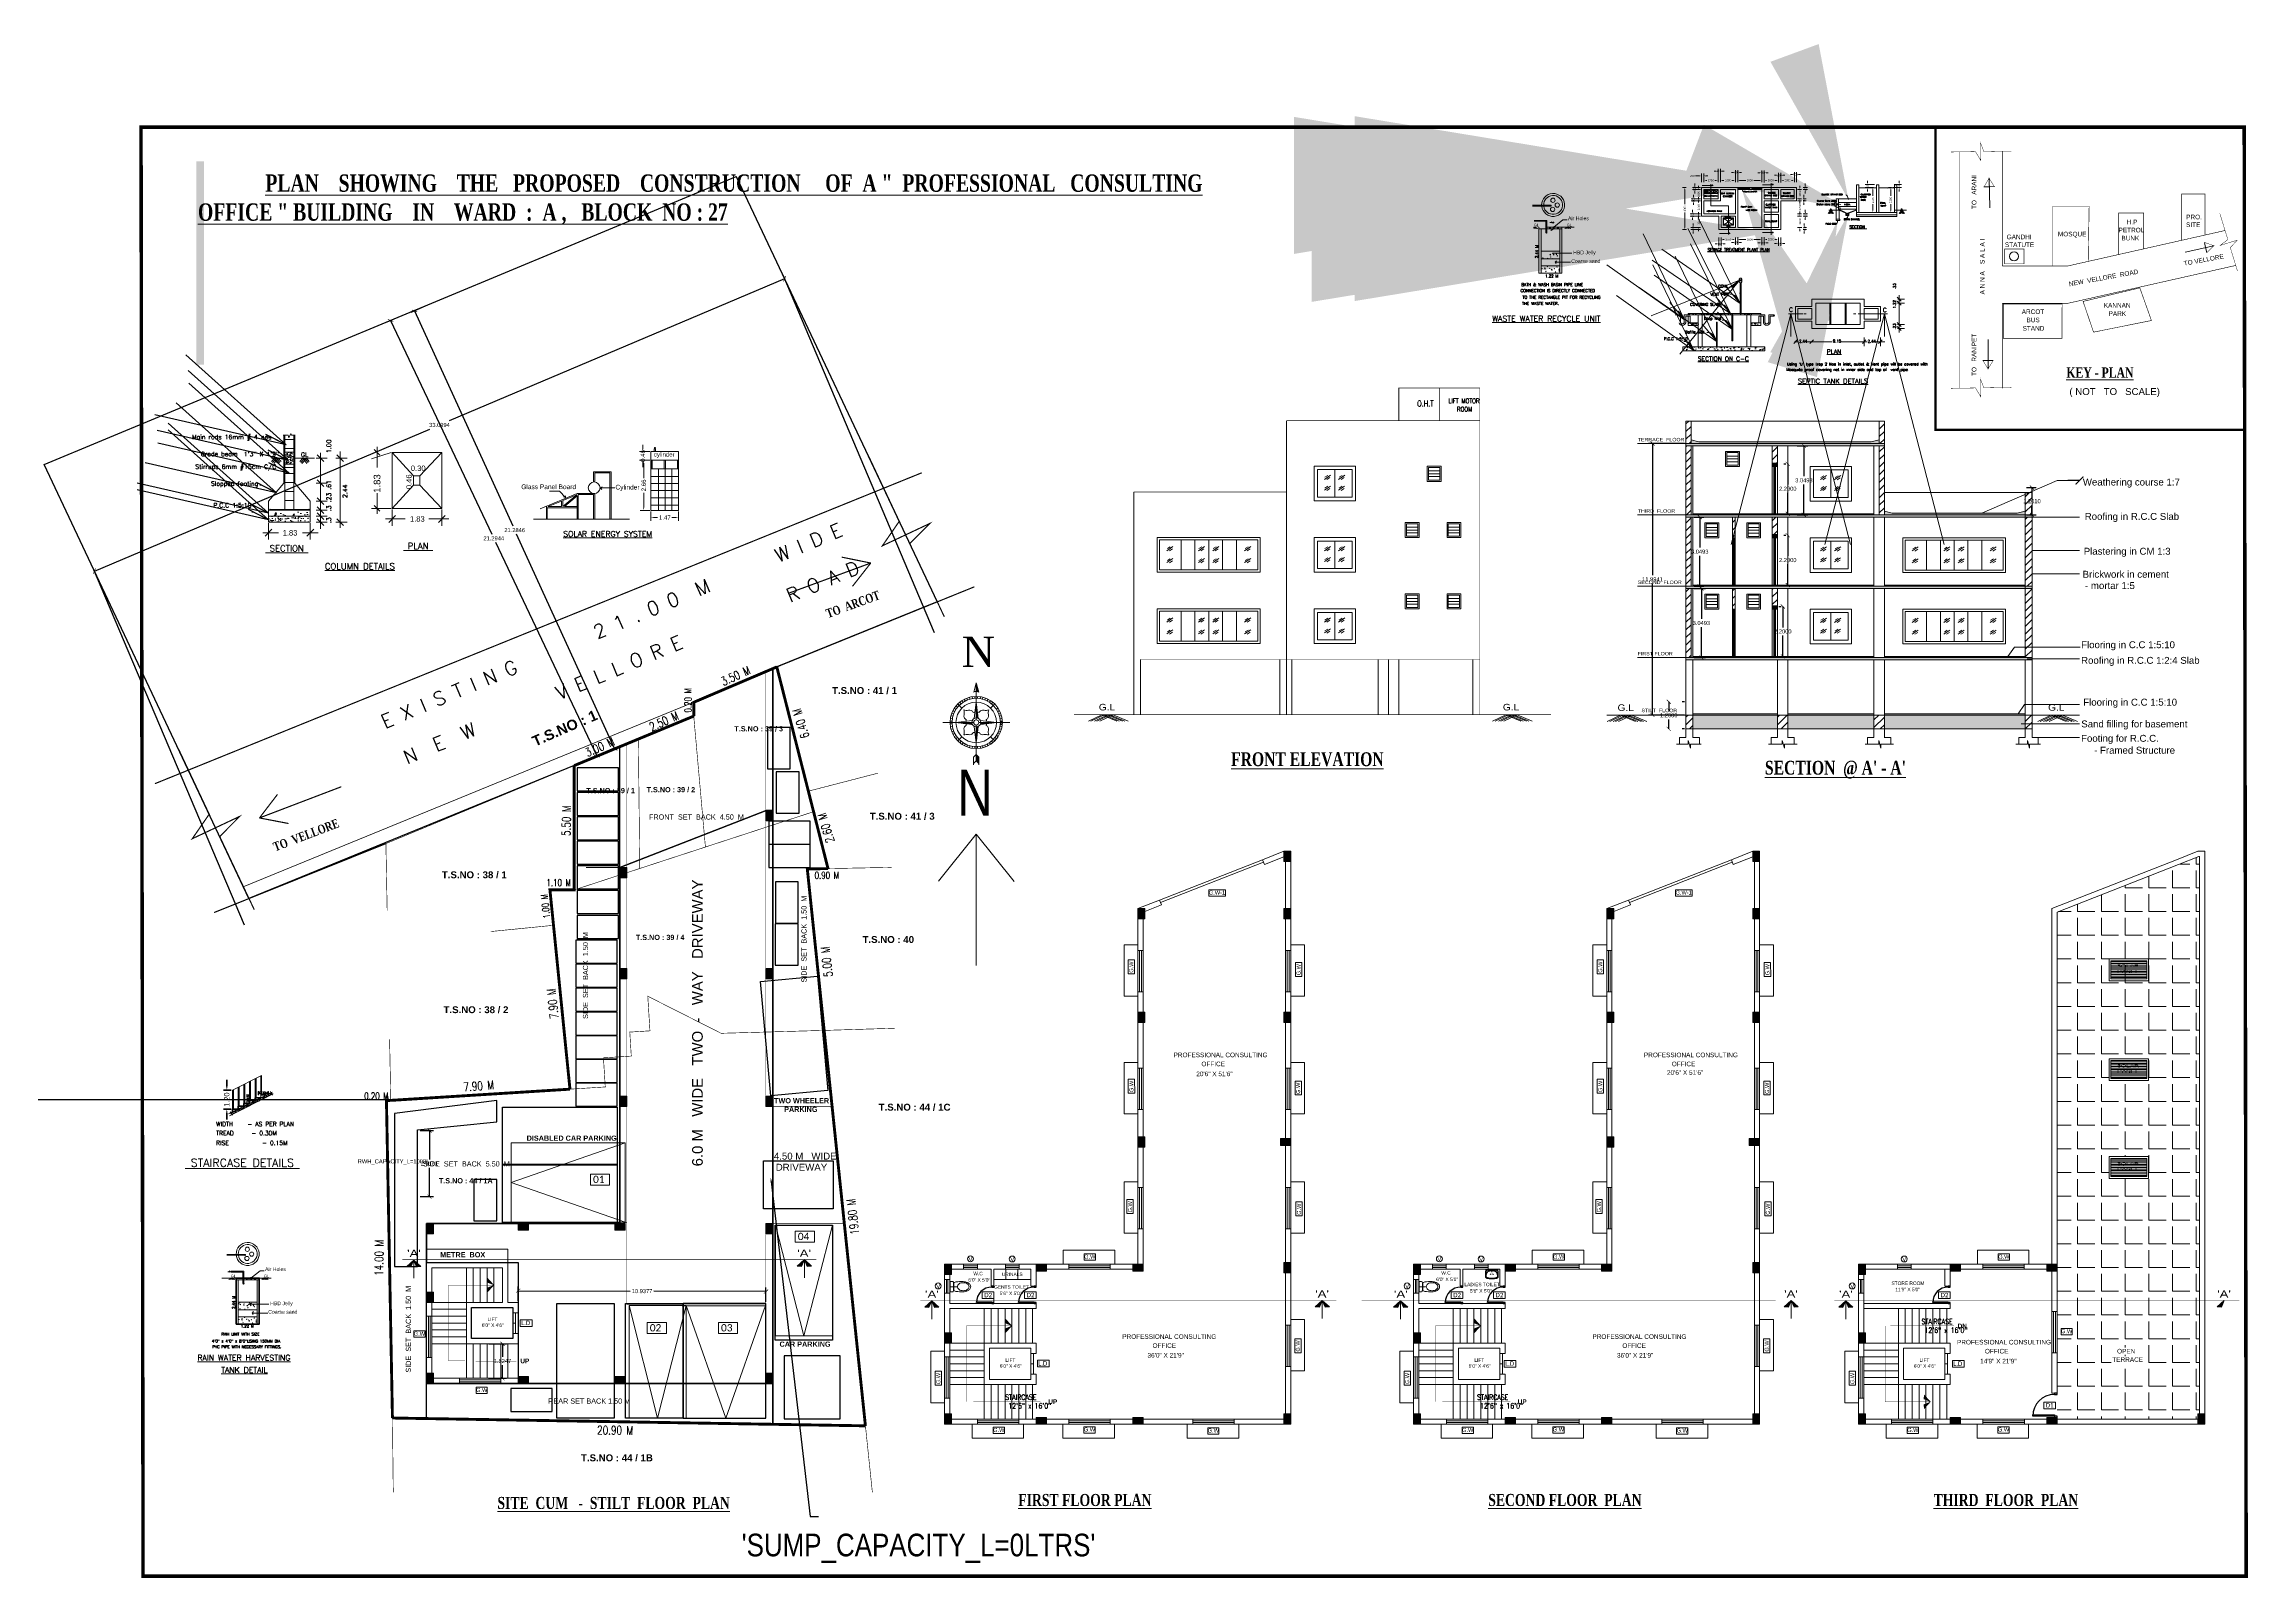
# Model space of a CAD drawing. Header units: metres. Extents: x -1560823 to -1560091, y 43631 to 43698.
# Drawn here: x -1560478.4 to -1560381.1, y 43630.5 to 43698.3 of the extents above; entities that cross this region are included whole.
import ezdxf
from ezdxf import colors
from ezdxf.entities.mleader import LeaderData, LeaderLine
from ezdxf.math import Vec2, Vec3

# ---------------------------------------------------------------- set-up
doc = ezdxf.new("R2010")
doc.units = ezdxf.units.M
doc.header["$LTSCALE"] = 750
doc.header["$MEASUREMENT"] = 0
doc.header["$PDMODE"] = 35
doc.header["$PDSIZE"] = 50
for name, pattern in [('DASH', [0.35, 0.25, -0.1]), ('DASHDOT', [1, 0.5, -0.25, 0, -0.25]), ('DASHED', [19.05, 12.7, -6.35]), ('DASHED2', [0.375, 0.25, -0.125]), ('DIVIDE', [1.25, 0.5, -0.25, 0, -0.25, 0, -0.25]), ('DOT2', [0.125, 0, -0.125]), ('HIDDENX2', [0.75, 0.5, -0.25]), ('PHANTOM2', [1.25, 0.625, -0.125, 0.125, -0.125, 0.125, -0.125])]:
    doc.linetypes.add(name, pattern=pattern)
doc.layers.get('0').update_dxf_attribs({"lineweight": 5})
doc.layers.get('Defpoints').update_dxf_attribs({"lineweight": 0})
for name, color, linetype in [('01', 8, 'Continuous'), ('BLK_1_FLR_0_COVERED_PARKING', 173, 'Continuous'), ('BLK_1_FLR_0_EXIT_WIDTH_STAIR', 1, 'Continuous'), ('BLK_1_FLR_0_LIFT_1', 30, 'Continuous'), ('BLK_1_FLR_1_REGULAR_ROOM_1', 117, 'Continuous'), ('BLK_1_FLR_1_WC_BATH_HT', 223, 'Continuous'), ('BLK_1_FLR_2_WC_BATH_HT', 223, 'Continuous'), ('BLK_1_FLR_3_REGULAR_ROOM_1', 117, 'Continuous'), ('BLK_1_FLR_3_WC_BATH_HT', 223, 'Continuous'), ('BLK_1_HT_OF_BLDG', 5, 'Continuous'), ('BLK_1_LVL_0_FRONT_SETBACK', 2, 'Continuous'), ('BLK_1_LVL_0_REAR_SETBACK', 11, 'Continuous'), ('BLK_1_LVL_0_SIDE_SETBACK1', 171, 'Continuous'), ('BLK_1_LVL_0_SIDE_SETBACK2', 102, 'Continuous'), ('BLK_1_PARAPET_HT', 233, 'Continuous'), ('BLK_1_PLINTH_HEIGHT', 7, 'Continuous'), ('DISTANCE_FROM_MONUMENT', 7, 'Continuous'), ('PLOT_BOUNDARY', 70, 'Continuous'), ('RWH', 130, 'Continuous'), ('RWH_n', 130, 'Continuous'), ('RWH_n @ 1', 130, 'Continuous'), ('SEPTIC_TANK', 146, 'Continuous'), ('SURRENDER_ROAD_WIDTH', 2, 'Continuous'), ('TEXT-1', 30, 'Continuous'), ('UG_SUMP', 194, 'Continuous')]:
    doc.layers.add(name, color=color, linetype=linetype)
for name, color, linetype, plot in [('BLK_1_COVERED_AREA', 140, 'Continuous', False), ('BLK_1_FLR_0_BLT_UP_AREA', 1, 'Continuous', False), ('DA_PARKING', 1, 'Continuous', False), ('PARKING_SLOT', 30, 'Continuous', False), ('TWO_WHEELER_PARKING', 2, 'Continuous', False)]:
    doc.layers.add(name, color=color, linetype=linetype, plot=plot)
for name, color, linetype, lineweight in [('BLK_1_FLR_0_STILT', 7, 'Continuous', 0), ('BLK_1_FLR_2_REGULAR_ROOM_1', 117, 'Continuous', 0), ('BLK_1_LVL_0_BLDG_FOOT_PRINT', 1, 'Continuous', 5), ('DIST_EXIT', 7, 'Continuous', 0), ('FLOOR-GROUND', 7, 'Continuous', 50), ('FURN', 33, 'Continuous', 18), ('LOCATION_PLAN', 7, 'Continuous', 0), ('ROAD_WIDTH', 2, 'Continuous', 0), ('THIN', 251, 'Continuous', 9), ('TXT', 4, 'Continuous', 9)]:
    doc.layers.add(name, color=color, linetype=linetype, lineweight=lineweight)
doc.styles.add('56', font='romant.shx')
doc.styles.add('default_mm', font='ARIALN.TTF', dxfattribs={"height": 30})
doc.styles.add('FluidWorks', font='calibri.ttf')
doc.styles.add('ROMANS', font='romans__.ttf', dxfattribs={"width": 0.75})
doc.styles.add('SS', font='sanss___.ttf')
doc.styles.get("Standard").update_dxf_attribs({"font": 'arial.ttf'})
doc.styles.add('tnr', font='times.ttf', dxfattribs={"height": 21.12})
doc.styles.add('USA TEXT', font='GOTHIC.TTF', dxfattribs={"width": 0.8})
doc.dimstyles.new('Aec_Arch_I$7', dxfattribs={"dimscale": 96, "dimtxt": 0.125, "dimasz": 0.125, "dimexe": 0.125, "dimexo": 0.125, "dimgap": 0.0625, "dimtad": 1, "dimdec": 1, "dimzin": 3, "dimdsep": 46, "dimlunit": 4, "dimtxsty": 'ROMANS', "dimblk": 'OBLIQUE', "dimcen": 0.09375, "dimdle": 0.125, "dimadec": 0, "dimazin": 0, "dimtfac": 0.75, "dimtdec": 1, "dimtofl": 0, "dimtmove": 2, "dimatfit": 3, "dimfxl": 0, "dimfrac": 1, "dimtolj": 1, "dimtzin": 0, "dimarcsym": 0})
doc.dimstyles.get("Standard").update_dxf_attribs({"dimtxt": 0.18, "dimasz": 0.18, "dimexe": 0.18, "dimexo": 0.0625, "dimgap": 0.09, "dimtad": 1, "dimtih": 1, "dimtoh": 1, "dimdec": 4, "dimzin": 0, "dimdsep": 46, "dimtxsty": 'Standard', "dimblk": 'ARCHTICK', "dimcen": 0.09, "dimadec": 0, "dimazin": 0, "dimtfac": 1, "dimtdec": 4, "dimtofl": 0, "dimtmove": 0, "dimatfit": 3, "dimldrblk": 'ARCHTICK', "dimfxl": 0, "dimtolj": 1, "dimtzin": 0, "dimarcsym": 0})
pattern_1 = [(50, (-1563030.144, 41999.765784), (0.0911322407, -0.007973038), [0.0095292032, -0.1048212356]), (355, (-1563030.144, 41999.76578), (-0.0176291954, 0.0955705562), [0.0076233626, -0.0838569885]), (100.4514445, (-1563030.1364, 41999.76512), (0.073503045, 0.0875975172), [0.0080985766, -0.0890843424]), (46.1842, (-1563030.144, 41999.7912), (0.1355994605, -0.021030225), [0.014293805, -0.1572318534]), (96.6356355, (-1563030.1327, 41999.78944), (0.1187544485, 0.123767655), [0.012147872, -0.133626589]), (351.184164, (-1563030.144, 41999.7912), (0.1187544484, 0.123767655), [0.011435044, -0.125785483]), (21, (-1563030.13129, 41999.78484), (0.0758406482, -0.0511551631), [0.0095292032, -0.1048212356]), (326, (-1563030.13129, 41999.78484), (0.0309146833, 0.0921346954), [0.0076233626, -0.0838569885]), (71.4514447, (-1563030.12497, 41999.78058), (0.1067553305, 0.040979532), [0.0080985763, -0.0890843424]), (37.5, (-1563030.143997, 41999.765784), (0.0015449831, 0.04229617585), [0, -0.0828405401, 0, -0.0851275489, 0, -0.0841746286]), (7.5, (-1563030.143997, 41999.765784), (0.0334245745, 0.0501123915), [0, -0.0485354085, 0, -0.0809346995, 0, -0.0320816509]), (327.5, (-1563030.17233, 41999.765784), (0.06782536647, -0.00286573276), [0, -0.0317640108, 0, -0.0991037136, 0, -0.1315030046]), (317.5, (-1563030.185036, 41999.765784), (0.0740973271, 0.012718943), [0, -0.041293214, 0, -0.0658150303, 0, -0.0933861917])]
pattern_2 = [(45, (-1563037.27138, 42056.80287), (-0.168454106, 0.168454106), [])]

# ---------------------------------------------------------------- blocks, each defined once
blk = doc.blocks.new('_ArchTick')
at = {"color": 0, "linetype": 'ByBlock', "const_width": 0.15}
blk.add_lwpolyline([(-0.5, -0.5), (0.5, 0.5)], dxfattribs=at)
blk = doc.blocks.new('*D270')
at = {"layer": 'BLK_1_HT_OF_BLDG', "color": 0, "lineweight": -2}
for p, q in [((-1560405.944, 43680.646), (-1560407.537, 43680.646)), ((-1560407.357, 43680.646), (-1560407.357, 43674.831)), ((-1560407.357, 43668.652), (-1560407.357, 43674.467)), ((-1560405.945, 43668.652), (-1560407.537, 43668.652))]:
    blk.add_line(p, q, dxfattribs=at)
at = {"layer": 'Defpoints', "color": 0}
for p in [(-1560405.882, 43680.646), (-1560407.357, 43668.652), (-1560405.883, 43668.652)]:
    blk.add_point(p, dxfattribs=at)
at = {"layer": 'BLK_1_HT_OF_BLDG', "color": 0, "lineweight": -2, "xscale": 0.18, "yscale": 0.18, "zscale": 0.18}
for p, rotation in [((-1560407.357, 43680.646), 90), ((-1560407.357, 43668.652), 270)]:
    blk.add_blockref('_ArchTick', p, dxfattribs=dict(at, rotation=rotation))
at = {"layer": 'BLK_1_HT_OF_BLDG', "color": 0, "insert": (-1560407.357, 43674.649), "char_height": 0.18, "attachment_point": 5}
blk.add_mtext('\\A1;11.9941', dxfattribs=at)
blk = doc.blocks.new('*D259')
at = {"layer": 'BLK_1_FLR_1_REGULAR_ROOM_1', "color": 0, "lineweight": -2}
for p, q in [((-1560405.515, 43674.243), (-1560405.019, 43674.243)), ((-1560405.199, 43674.243), (-1560405.199, 43672.9)), ((-1560405.199, 43671.193), (-1560405.199, 43672.536)), ((-1560405.515, 43671.193), (-1560405.019, 43671.193))]:
    blk.add_line(p, q, dxfattribs=at)
at = {"layer": 'Defpoints', "color": 0}
for p in [(-1560405.578, 43674.243), (-1560405.199, 43674.243), (-1560405.578, 43671.193)]:
    blk.add_point(p, dxfattribs=at)
at = {"layer": 'BLK_1_FLR_1_REGULAR_ROOM_1', "color": 0, "lineweight": -2, "xscale": 0.18, "yscale": 0.18, "zscale": 0.18}
for p, rotation in [((-1560405.199, 43674.243), 90), ((-1560405.199, 43671.193), 270)]:
    blk.add_blockref('_ArchTick', p, dxfattribs=dict(at, rotation=rotation))
at = {"layer": 'BLK_1_FLR_1_REGULAR_ROOM_1', "color": 0, "insert": (-1560405.199, 43672.718), "char_height": 0.18, "attachment_point": 5}
blk.add_mtext('\\A1;3.0493', dxfattribs=at)
blk = doc.blocks.new('*D260')
at = {"layer": 'BLK_1_FLR_2_REGULAR_ROOM_1', "color": 0, "lineweight": -2}
for p, q in [((-1560405.515, 43677.394), (-1560405.092, 43677.394)), ((-1560405.272, 43677.394), (-1560405.272, 43676.051)), ((-1560405.272, 43674.344), (-1560405.272, 43675.687)), ((-1560405.515, 43674.344), (-1560405.092, 43674.344))]:
    blk.add_line(p, q, dxfattribs=at)
at = {"layer": 'Defpoints', "color": 0}
for p in [(-1560405.578, 43677.394), (-1560405.272, 43677.394), (-1560405.578, 43674.344)]:
    blk.add_point(p, dxfattribs=at)
at = {"layer": 'BLK_1_FLR_2_REGULAR_ROOM_1', "color": 0, "lineweight": -2, "xscale": 0.18, "yscale": 0.18, "zscale": 0.18}
for p, rotation in [((-1560405.272, 43677.394), 90), ((-1560405.272, 43674.344), 270)]:
    blk.add_blockref('_ArchTick', p, dxfattribs=dict(at, rotation=rotation))
at = {"layer": 'BLK_1_FLR_2_REGULAR_ROOM_1', "color": 0, "insert": (-1560405.272, 43675.869), "char_height": 0.18, "attachment_point": 5}
blk.add_mtext('\\A1;3.0493', dxfattribs=at)
blk = doc.blocks.new('*D261')
at = {"layer": 'Defpoints', "color": 0}
for p in [(-1560461.838, 43650.302), (-1560461.838, 43647.384), (-1560461.36, 43647.384)]:
    blk.add_point(p, dxfattribs=at)
at = {"layer": 'RWH_n', "color": 0, "lineweight": -2}
for p, q in [((-1560461.775, 43650.302), (-1560461.18, 43650.302)), ((-1560461.36, 43650.302), (-1560461.36, 43649.025)), ((-1560461.36, 43647.384), (-1560461.36, 43648.661)), ((-1560461.775, 43647.384), (-1560461.18, 43647.384))]:
    blk.add_line(p, q, dxfattribs=at)
at = {"layer": 'RWH_n', "color": 0, "lineweight": -2, "xscale": 0.18, "yscale": 0.18, "zscale": 0.18}
for p, rotation in [((-1560461.36, 43650.302), 90), ((-1560461.36, 43647.384), 270)]:
    blk.add_blockref('_ArchTick', p, dxfattribs=dict(at, rotation=rotation))
at = {"layer": 'RWH_n', "color": 0, "insert": (-1560461.36, 43648.843), "char_height": 0.18, "attachment_point": 5}
blk.add_mtext('\\A1;2.9181', dxfattribs=at)
blk = doc.blocks.new('*D262')
at = {"layer": 'BLK_1_PARAPET_HT', "color": 0, "lineweight": -2}
for p, q in [((-1560390.842, 43678.696), (-1560390.42, 43678.696)), ((-1560390.6, 43678.696), (-1560390.6, 43678.278)), ((-1560390.842, 43677.495), (-1560390.42, 43677.495)), ((-1560390.6, 43677.495), (-1560390.6, 43677.914))]:
    blk.add_line(p, q, dxfattribs=at)
at = {"layer": 'Defpoints', "color": 0}
for p in [(-1560390.905, 43678.696), (-1560390.6, 43678.696), (-1560390.905, 43677.495)]:
    blk.add_point(p, dxfattribs=at)
at = {"layer": 'BLK_1_PARAPET_HT', "color": 0, "lineweight": -2, "xscale": 0.18, "yscale": 0.18, "zscale": 0.18}
for p, rotation in [((-1560390.6, 43678.696), 90), ((-1560390.6, 43677.495), 270)]:
    blk.add_blockref('_ArchTick', p, dxfattribs=dict(at, rotation=rotation))
at = {"layer": 'BLK_1_PARAPET_HT', "color": 0, "insert": (-1560390.6, 43678.096), "char_height": 0.18, "attachment_point": 5}
blk.add_mtext('\\A1;1.2010', dxfattribs=at)
blk = doc.blocks.new('*D263')
at = {"layer": 'Defpoints', "color": 0}
for p in [(-1560463.08, 43686.081), (-1560453.964, 43666.836), (-1560453.964, 43666.836)]:
    blk.add_point(p, dxfattribs=at)
at = {"layer": 'ROAD_WIDTH', "color": 0, "lineweight": -2}
for p, q in [((-1560463.136, 43686.054), (-1560463.243, 43686.004)), ((-1560463.08, 43686.081), (-1560458.608, 43676.64)), ((-1560453.964, 43666.836), (-1560458.436, 43676.276)), ((-1560453.908, 43666.863), (-1560453.802, 43666.913))]:
    blk.add_line(p, q, dxfattribs=at)
at = {"layer": 'ROAD_WIDTH', "color": 0, "lineweight": -2, "xscale": 0.18, "yscale": 0.18, "zscale": 0.18}
for p, rotation in [((-1560463.08, 43686.081), 115.345726937359), ((-1560453.964, 43666.836), 295.3457269373592)]:
    blk.add_blockref('_ArchTick', p, dxfattribs=dict(at, rotation=rotation))
at = {"layer": 'ROAD_WIDTH', "color": 0, "insert": (-1560458.522, 43676.458), "char_height": 0.18, "attachment_point": 5}
blk.add_mtext('\\A1;21.2944', dxfattribs=at)
blk = doc.blocks.new('*D264')
at = {"layer": 'Defpoints', "color": 0}
for p in [(-1560446.505, 43643.187), (-1560457.445, 43642.714), (-1560446.508, 43642.671)]:
    blk.add_point(p, dxfattribs=at)
at = {"layer": 'DIST_EXIT', "color": 0, "lineweight": -2}
for p, q in [((-1560457.445, 43642.776), (-1560457.442, 43643.41)), ((-1560457.443, 43643.23), (-1560452.499, 43643.211)), ((-1560446.505, 43643.187), (-1560451.449, 43643.207)), ((-1560446.507, 43642.733), (-1560446.505, 43643.367))]:
    blk.add_line(p, q, dxfattribs=at)
at = {"layer": 'DIST_EXIT', "color": 0, "lineweight": -2, "xscale": 0.18, "yscale": 0.18, "zscale": 0.18}
for p, rotation in [((-1560457.443, 43643.23), 179.773573984201), ((-1560446.505, 43643.187), 359.773573984201)]:
    blk.add_blockref('_ArchTick', p, dxfattribs=dict(at, rotation=rotation))
at = {"layer": 'DIST_EXIT', "color": 0, "insert": (-1560451.974, 43643.209), "char_height": 0.18, "attachment_point": 5}
blk.add_mtext('\\A1;10.9377', dxfattribs=at)
blk = doc.blocks.new('*D265')
at = {"layer": 'Defpoints', "color": 0}
for p in [(-1560445.68, 43687.92), (-1560439.031, 43672.224), (-1560469.509, 43659.314)]:
    blk.add_point(p, dxfattribs=at)
at = {"layer": 'SURRENDER_ROAD_WIDTH', "color": 0, "lineweight": -2}
for p, q in [((-1560439.055, 43672.282), (-1560445.75, 43688.086)), ((-1560445.68, 43687.92), (-1560460.489, 43681.647)), ((-1560476.157, 43675.01), (-1560461.348, 43681.283)), ((-1560469.533, 43659.372), (-1560476.228, 43675.176))]:
    blk.add_line(p, q, dxfattribs=at)
at = {"layer": 'SURRENDER_ROAD_WIDTH', "color": 0, "lineweight": -2, "xscale": 0.18, "yscale": 0.18, "zscale": 0.18}
for p, rotation in [((-1560445.68, 43687.92), 22.95702829936575), ((-1560476.157, 43675.01), 202.9570282993657)]:
    blk.add_blockref('_ArchTick', p, dxfattribs=dict(at, rotation=rotation))
at = {"layer": 'SURRENDER_ROAD_WIDTH', "color": 0, "insert": (-1560460.919, 43681.465), "char_height": 0.18, "attachment_point": 5}
blk.add_mtext('\\A1;33.0994', dxfattribs=at)
blk = doc.blocks.new('*D266')
at = {"layer": 'BLK_1_FLR_0_EXIT_WIDTH_STAIR', "color": 0, "lineweight": -2}
for p, q in [((-1560458.745, 43640.884), (-1560457.957, 43640.884)), ((-1560458.137, 43640.884), (-1560458.137, 43640.304)), ((-1560458.755, 43639.36), (-1560457.957, 43639.36)), ((-1560458.137, 43639.36), (-1560458.137, 43639.94))]:
    blk.add_line(p, q, dxfattribs=at)
at = {"layer": 'Defpoints', "color": 0}
for p in [(-1560458.808, 43640.884), (-1560458.817, 43639.36), (-1560458.137, 43639.36)]:
    blk.add_point(p, dxfattribs=at)
at = {"layer": 'BLK_1_FLR_0_EXIT_WIDTH_STAIR', "color": 0, "lineweight": -2, "xscale": 0.18, "yscale": 0.18, "zscale": 0.18}
for p, rotation in [((-1560458.137, 43640.884), 90), ((-1560458.137, 43639.36), 270)]:
    blk.add_blockref('_ArchTick', p, dxfattribs=dict(at, rotation=rotation))
at = {"layer": 'BLK_1_FLR_0_EXIT_WIDTH_STAIR', "color": 0, "insert": (-1560458.137, 43640.122), "char_height": 0.18, "attachment_point": 5}
blk.add_mtext('\\A1;1.5247', dxfattribs=at)
blk = doc.blocks.new('*D267')
at = {"layer": 'Defpoints', "color": 0}
for p in [(-1560461.49, 43686.742), (-1560453.176, 43667.14), (-1560452.646, 43667.382)]:
    blk.add_point(p, dxfattribs=at)
at = {"layer": 'SURRENDER_ROAD_WIDTH', "color": 0, "lineweight": -2}
for p, q in [((-1560461.547, 43686.716), (-1560462.185, 43686.425)), ((-1560462.021, 43686.5), (-1560457.682, 43677.002)), ((-1560453.176, 43667.14), (-1560457.516, 43676.638)), ((-1560452.703, 43667.356), (-1560453.34, 43667.065))]:
    blk.add_line(p, q, dxfattribs=at)
at = {"layer": 'SURRENDER_ROAD_WIDTH', "color": 0, "lineweight": -2, "xscale": 0.18, "yscale": 0.18, "zscale": 0.18}
for p, rotation in [((-1560462.021, 43686.5), 114.5531294589493), ((-1560453.176, 43667.14), 294.5531294589493)]:
    blk.add_blockref('_ArchTick', p, dxfattribs=dict(at, rotation=rotation))
at = {"layer": 'SURRENDER_ROAD_WIDTH', "color": 0, "insert": (-1560457.599, 43676.82), "char_height": 0.18, "attachment_point": 5}
blk.add_mtext('\\A1;21.2846', dxfattribs=at)
blk = doc.blocks.new('*D268')
at = {"layer": 'BLK_1_FLR_3_REGULAR_ROOM_1', "color": 0, "lineweight": -2}
for p, q in [((-1560400.963, 43680.545), (-1560400.492, 43680.545)), ((-1560400.672, 43680.545), (-1560400.672, 43679.202)), ((-1560400.672, 43677.495), (-1560400.672, 43678.838)), ((-1560400.963, 43677.495), (-1560400.492, 43677.495))]:
    blk.add_line(p, q, dxfattribs=at)
at = {"layer": 'Defpoints', "color": 0}
for p in [(-1560401.026, 43680.545), (-1560401.026, 43677.495), (-1560400.672, 43677.495)]:
    blk.add_point(p, dxfattribs=at)
at = {"layer": 'BLK_1_FLR_3_REGULAR_ROOM_1', "color": 0, "lineweight": -2, "xscale": 0.18, "yscale": 0.18, "zscale": 0.18}
for p, rotation in [((-1560400.672, 43680.545), 90), ((-1560400.672, 43677.495), 270)]:
    blk.add_blockref('_ArchTick', p, dxfattribs=dict(at, rotation=rotation))
at = {"layer": 'BLK_1_FLR_3_REGULAR_ROOM_1', "color": 0, "insert": (-1560400.672, 43679.02), "char_height": 0.18, "attachment_point": 5}
blk.add_mtext('\\A1;3.0493', dxfattribs=at)
blk = doc.blocks.new('A$C05ba094d')
h = blk.add_hatch()
h.set_pattern_fill('ANSI31', color=8)
h.set_pattern_definition([(45, (-97748.95628, -71827.87539), (-0.08838834765, 0.08838834765), [])])
h.paths.add_polyline_path([(0, 12), (0, 0), (18, 0), (18, 12)])
at = {"color": 2}
blk.add_lwpolyline([(0, 12), (18, 12), (18, 0), (0, 0)], close=True, dxfattribs=at)
blk = doc.blocks.new('A$Cb38ed1e4')
at = {"color": 0}
blk.add_lwpolyline([(0, 192), (99, 192), (99, 0), (0, 0)], close=True, dxfattribs=at)
blk.add_lwpolyline([(0, 0), (49.5, 192), (99, 0)], dxfattribs=at)
blk = doc.blocks.new('A$C90233fb4')
at = {"layer": 'FURN'}
blk.add_line((6.8, 8.6), (6.8, 0), dxfattribs=at)
for points in [[(12.9, 6.5, -0.373249), (11, 4.9), (2.6, 4.9, -0.373249), (0.7, 6.5), (0.6, 7.5, -0.028697), (0, 17.1, -0.0385), (0.5, 20.1, -0.073583), (1.9, 23.7, -0.106836), (4.4, 26.3, -0.153966), (6.8, 27.1, -0.153966), (9.2, 26.3, -0.106836), (11.7, 23.7, -0.073583), (13.1, 20.1, -0.0385), (13.6, 17.1, -0.028697), (13, 7.5)], [(12.7, 0), (0.9, 0, -0.414214), (0, 0.9), (0, 2.7, -0.414214), (1.7, 4.4), (11.8, 4.4, -0.414214), (13.5, 2.7), (13.5, 0.9, -0.414214)], [(1.5, 17.1, -0.069767), (1.9, 20.2, -0.081625), (3, 22.6, -0.106941), (4.9, 24.3, -0.135892), (6.8, 24.8, -0.135892), (8.7, 24.3, -0.106941), (10.6, 22.6, -0.081625), (11.7, 20.2, -0.069767), (12.1, 17.1, -0.069767), (11.7, 14.1, -0.081625), (10.6, 11.7, -0.106941), (8.7, 10, -0.135892), (6.8, 9.5, -0.135892), (4.9, 10, -0.106941), (3, 11.7, -0.081625), (1.9, 14.1, -0.069767)]]:
    blk.add_lwpolyline(points, format="xyb", close=True, dxfattribs=at)
blk = doc.blocks.new('x_ref_Unit-3B3T-T1$0$D-900')
at = {"layer": '01', "color": 3}
for points in [[(45, 50), (45, 860), (90, 860), (90, 50)], [(0, -50), (45, -50), (45, 50), (0, 50)], [(855, -50), (900, -50), (900, 50), (855, 50)]]:
    blk.add_lwpolyline(points, close=True, dxfattribs=at)
blk.add_arc((45, 50), 810, 0, 90, dxfattribs=at)
blk = doc.blocks.new('A$C3ac6b8de')
at = {"layer": 'FURN'}
for p, q in [((6.8, 12.2), (8.1, 14.2)), ((6.8, 10), (8.1, 8))]:
    blk.add_line(p, q, dxfattribs=at)
for points in [[(4.3, 11.1), (0, 11.1), (0, 0.9, 0.399891), (0.5, 0.4), (3.4, 0.3), (6.1, 0.2), (8.2, 0.1), (9.7, 0), (10.7, 0), (11.4, 0), (11.9, 0), (12.2, 0), (12.5, 0.1), (12.8, 0.1), (13, 0.2), (13.2, 0.2), (13.4, 0.3), (13.6, 0.4), (13.7, 0.5), (13.8, 0.6), (14, 0.7), (14.1, 0.8), (14.2, 1), (14.3, 1.1), (14.4, 1.3), (14.4, 1.4), (14.5, 1.6), (14.6, 1.7), (14.7, 1.9), (14.7, 2), (14.8, 2.2), (14.8, 2.4), (14.9, 2.6), (14.9, 2.8), (15, 3.1), (15, 3.4), (15.1, 3.7), (15.1, 4.1), (15.2, 4.5), (15.2, 4.9), (15.3, 5.4), (15.4, 5.9), (15.4, 6.5), (15.5, 7.1), (15.5, 7.8), (15.6, 8.4), (15.7, 9.1), (15.7, 9.7), (15.7, 10.2), (15.8, 10.7), (15.8, 11), (15.8, 11.1), (15.8, 11.2), (15.8, 11.5), (15.7, 11.9), (15.7, 12.5), (15.7, 13.1), (15.6, 13.7), (15.5, 14.4), (15.5, 15.1), (15.4, 15.7), (15.4, 16.2), (15.3, 16.8), (15.2, 17.3), (15.2, 17.7), (15.1, 18.1), (15.1, 18.5), (15, 18.8), (15, 19.1), (14.9, 19.3), (14.9, 19.6), (14.8, 19.8), (14.8, 20), (14.7, 20.1), (14.7, 20.3), (14.6, 20.4), (14.5, 20.6), (14.4, 20.8), (14.4, 20.9), (14.3, 21.1), (14.2, 21.2), (14.1, 21.3), (14, 21.5), (13.8, 21.6), (13.7, 21.7), (13.6, 21.8), (13.4, 21.9), (13.2, 21.9), (13, 22), (12.8, 22), (12.5, 22.1), (12.2, 22.1), (11.9, 22.1), (11.4, 22.2), (10.7, 22.2), (9.7, 22.1), (8.2, 22.1), (6.1, 22), (3.4, 21.9), (0.5, 21.7, 0.399891), (0, 21.2), (0, 11.1)], [(8.1, 21.5), (7.1, 21.3), (6.1, 21.1), (5.2, 20.8), (4.2, 20.5), (3.3, 20.2), (2.4, 19.9), (1.5, 19.5), (1, 19.3, 0.295982), (0.7, 18.8), (0.7, 11.1), (0.7, 3.3, 0.295982), (1, 2.9), (1.5, 2.6), (2.4, 2.3), (3.3, 1.9), (4.2, 1.6), (5.2, 1.4), (6.1, 1.1), (7.1, 0.9), (8.1, 0.7)]]:
    blk.add_lwpolyline(points, format="xyb", dxfattribs=at)
blk.add_lwpolyline([(14.3, 16), (14.3, 16.4), (14.2, 16.8), (14.1, 17.2), (14.1, 17.5), (14, 17.8), (13.9, 18.1), (13.9, 18.3), (13.8, 18.6), (13.7, 18.8), (13.6, 19), (13.5, 19.1), (13.4, 19.3), (13.3, 19.5), (13.2, 19.6), (13.1, 19.8), (13, 19.9), (12.9, 20.1), (12.8, 20.2), (12.7, 20.3), (12.5, 20.4), (12.4, 20.5), (12.3, 20.6), (12.1, 20.7), (11.9, 20.8), (11.7, 20.8), (11.5, 20.9), (11.2, 20.9), (10.9, 20.9), (10.6, 20.9), (10.3, 20.9), (10, 20.9), (9.6, 20.9), (9.2, 20.8), (8.8, 20.8), (8.5, 20.7), (8.1, 20.6), (7.8, 20.6), (7.4, 20.5), (7.1, 20.4), (6.8, 20.3), (6.5, 20.2), (6.2, 20.1), (5.9, 19.9), (5.6, 19.8), (5.3, 19.6), (5, 19.4), (4.8, 19.3), (4.5, 19.1), (4.2, 18.9), (4, 18.7), (3.7, 18.5), (3.5, 18.2), (3.3, 18), (3, 17.8), (2.9, 17.5), (2.7, 17.2), (2.5, 16.9), (2.4, 16.5), (2.2, 16.1), (2.1, 15.7), (2.1, 15.2), (2, 14.7), (1.9, 14.2), (1.9, 13.7), (1.9, 13.2), (1.8, 12.8), (1.8, 12.3), (1.8, 12), (1.8, 11.7), (1.8, 11.5), (1.8, 11.4), (1.8, 11.2), (1.8, 11.2), (1.8, 11.1), (1.8, 11.1), (1.8, 11.1), (1.8, 11.1), (1.8, 11), (1.8, 11), (1.8, 10.9), (1.8, 10.8), (1.8, 10.7), (1.8, 10.4), (1.8, 10.2), (1.8, 9.8), (1.8, 9.4), (1.9, 8.9), (1.9, 8.5), (1.9, 7.9), (2, 7.4), (2.1, 6.9), (2.1, 6.5), (2.2, 6), (2.4, 5.7), (2.5, 5.3), (2.7, 5), (2.9, 4.7), (3, 4.4), (3.3, 4.2), (3.5, 3.9), (3.7, 3.7), (4, 3.5), (4.2, 3.3), (4.5, 3.1), (4.8, 2.9), (5, 2.7), (5.3, 2.5), (5.6, 2.4), (5.9, 2.2), (6.2, 2.1), (6.5, 2), (6.8, 1.9), (7.1, 1.8), (7.4, 1.7), (7.8, 1.6), (8.1, 1.5), (8.5, 1.5), (8.8, 1.4), (9.2, 1.3), (9.6, 1.3), (10, 1.3), (10.3, 1.2), (10.6, 1.2), (10.9, 1.2), (11.2, 1.2), (11.5, 1.3), (11.7, 1.3), (11.9, 1.4), (12.1, 1.4), (12.3, 1.5), (12.4, 1.6), (12.5, 1.7), (12.7, 1.9), (12.8, 2), (12.9, 2.1), (13, 2.2), (13.1, 2.4), (13.2, 2.5), (13.3, 2.7), (13.4, 2.8), (13.5, 3), (13.6, 3.2), (13.7, 3.4), (13.8, 3.6), (13.9, 3.8), (13.9, 4.1), (14, 4.4), (14.1, 4.7), (14.1, 5), (14.2, 5.4), (14.3, 5.7), (14.3, 6.1), (14.4, 6.5), (14.5, 7), (14.5, 7.4), (14.6, 7.8), (14.6, 8.2), (14.7, 8.6), (14.7, 9), (14.7, 9.3), (14.8, 9.7), (14.8, 10), (14.8, 10.2), (14.8, 10.5), (14.8, 10.6), (14.8, 10.8), (14.8, 10.9), (14.8, 10.9), (14.8, 11), (14.8, 11), (14.8, 11.1), (14.8, 11.1), (14.8, 11.1), (14.8, 11.1), (14.8, 11.2), (14.8, 11.2), (14.8, 11.3), (14.8, 11.4), (14.8, 11.5), (14.8, 11.7), (14.8, 11.9), (14.8, 12.2), (14.8, 12.5), (14.7, 12.8), (14.7, 13.2), (14.7, 13.6), (14.6, 14), (14.6, 14.4), (14.5, 14.8), (14.5, 15.2), (14.4, 15.6)], close=True, dxfattribs=at)
blk = doc.blocks.new('A$C10FD1DFA')
at = {"color": 251}
for p, q in [((6, 59.9), (120.3, 59.9)), ((6, 54.9), (120.3, 54.9)), ((6, 49.9), (120.3, 49.9)), ((6, 44.9), (120.3, 44.9)), ((6, 39.9), (120.3, 39.9)), ((6, 34.9), (120.3, 34.9)), ((6, 29.9), (120.3, 29.9)), ((6, 24.9), (120.3, 24.9)), ((6, 19.9), (120.3, 19.9)), ((6, 14.9), (120.3, 14.9)), ((6, 9.9), (120.3, 9.9))]:
    blk.add_line(p, q, dxfattribs=at)
at = {"color": 7}
for points in [[(0, 69.7), (126.3, 69.7), (126.3, 0), (0, 0)], [(6, 63.7), (120.3, 63.7), (120.3, 6), (6, 6)]]:
    blk.add_lwpolyline(points, close=True, dxfattribs=at)
at = {"layer": 'TXT', "linetype": 'Continuous', "style": 'SS', "width": 1.5}
for s, p in [('SOLAR ', (24.5, 42.5)), ('PANEL ', (26.3, 25.5))]:
    blk.add_text(s, height=10, dxfattribs=at).set_placement(p)
blk = doc.blocks.new('*X102')
at = {"color": 0}
for p, q in [((1.066, -1.212), (1.066, -1.075)), ((1.068, -1.21), (1.068, -1.073)), ((1.07, -1.208), (1.07, -1.071)), ((1.072, -1.206), (1.072, -1.069)), ((1.074, -1.204), (1.074, -1.066)), ((1.076, -1.202), (1.076, -1.064)), ((1.078, -1.2), (1.078, -1.062)), ((1.08, -1.198), (1.08, -1.06)), ((1.082, -1.196), (1.082, -1.058)), ((1.084, -1.194), (1.084, -1.056)), ((1.086, -1.192), (1.086, -1.054)), ((1.088, -1.189), (1.088, -1.052)), ((1.09, -1.187), (1.09, -1.05)), ((1.092, -1.185), (1.092, -1.048)), ((1.094, -1.183), (1.094, -1.046)), ((1.096, -1.181), (1.096, -1.043)), ((1.098, -1.179), (1.098, -1.041)), ((1.1, -1.177), (1.1, -1.039)), ((1.102, -1.175), (1.102, -1.037)), ((1.104, -1.173), (1.104, -1.035)), ((1.106, -1.171), (1.106, -1.033)), ((1.108, -1.169), (1.108, -1.031)), ((1.11, -1.166), (1.11, -1.029)), ((1.112, -1.164), (1.112, -1.027)), ((1.114, -1.162), (1.114, -1.025)), ((1.116, -1.16), (1.116, -1.023)), ((1.118, -1.158), (1.118, -1.021)), ((1.12, -1.156), (1.12, -1.018)), ((1.122, -1.154), (1.122, -1.016))]:
    blk.add_line(p, q, dxfattribs=at)
blk = doc.blocks.new('*X100')
at = {"color": 0}
for p, q in [((0.68, -0.31), (1.023, -0.31)), ((0.697, -0.308), (1.023, -0.308)), ((0.714, -0.306), (1.023, -0.306)), ((0.73, -0.304), (1.023, -0.304)), ((0.747, -0.302), (1.023, -0.302)), ((0.764, -0.3), (1.023, -0.3)), ((0.78, -0.298), (1.024, -0.298)), ((0.797, -0.296), (1.024, -0.296)), ((0.814, -0.294), (1.024, -0.294)), ((0.83, -0.292), (1.025, -0.292)), ((0.847, -0.29), (1.025, -0.29)), ((0.863, -0.288), (1.025, -0.288)), ((0.88, -0.286), (1.026, -0.286)), ((0.897, -0.284), (1.026, -0.284)), ((0.913, -0.282), (1.027, -0.282)), ((0.93, -0.28), (1.028, -0.28)), ((0.947, -0.278), (1.028, -0.278)), ((0.963, -0.276), (1.029, -0.276)), ((0.98, -0.274), (1.03, -0.274)), ((0.997, -0.272), (1.031, -0.272)), ((1.013, -0.27), (1.031, -0.27)), ((1.03, -0.268), (1.032, -0.268))]:
    blk.add_line(p, q, dxfattribs=at)
blk = doc.blocks.new('*X99')
at = {"color": 0}
for p, q in [((1.124, -0.743), (1.124, -0.41)), ((1.126, -0.726), (1.126, -0.41)), ((1.128, -0.709), (1.128, -0.41)), ((1.13, -0.693), (1.13, -0.41)), ((1.132, -0.676), (1.132, -0.41)), ((1.134, -0.659), (1.134, -0.409)), ((1.136, -0.643), (1.136, -0.409)), ((1.138, -0.626), (1.138, -0.409)), ((1.14, -0.61), (1.14, -0.408)), ((1.142, -0.593), (1.142, -0.408)), ((1.144, -0.576), (1.144, -0.408)), ((1.146, -0.56), (1.146, -0.407)), ((1.148, -0.543), (1.148, -0.407)), ((1.15, -0.526), (1.15, -0.406)), ((1.152, -0.51), (1.152, -0.405)), ((1.154, -0.493), (1.154, -0.405)), ((1.156, -0.476), (1.156, -0.404)), ((1.158, -0.46), (1.158, -0.403)), ((1.16, -0.443), (1.16, -0.403)), ((1.162, -0.427), (1.162, -0.402)), ((1.164, -0.41), (1.164, -0.401))]:
    blk.add_line(p, q, dxfattribs=at)
blk = doc.blocks.new('*X97')
at = {"color": 0}
for p, q in [((1.213, -0.352), (1.223, -0.352)), ((1.214, -0.348), (1.256, -0.348)), ((1.214, -0.35), (1.24, -0.35)), ((1.215, -0.346), (1.273, -0.346)), ((1.216, -0.344), (1.29, -0.344)), ((1.217, -0.34), (1.323, -0.34)), ((1.217, -0.342), (1.306, -0.342)), ((1.218, -0.338), (1.339, -0.338)), ((1.219, -0.332), (1.389, -0.332)), ((1.219, -0.334), (1.373, -0.334)), ((1.219, -0.336), (1.356, -0.336)), ((1.22, -0.328), (1.423, -0.328)), ((1.22, -0.33), (1.406, -0.33)), ((1.221, -0.32), (1.489, -0.32)), ((1.221, -0.322), (1.473, -0.322)), ((1.221, -0.324), (1.456, -0.324)), ((1.221, -0.326), (1.439, -0.326)), ((1.222, -0.312), (1.556, -0.312)), ((1.222, -0.314), (1.539, -0.314)), ((1.222, -0.316), (1.522, -0.316)), ((1.222, -0.318), (1.506, -0.318))]:
    blk.add_line(p, q, dxfattribs=at)
blk = doc.blocks.new('*X98')
at = {"color": 0}
for p, q in [((1.108, -0.212), (1.108, 0.016)), ((1.11, -0.212), (1.11, 0.033)), ((1.112, -0.212), (1.112, 0.05)), ((1.114, -0.211), (1.114, 0.066)), ((1.116, -0.211), (1.116, 0.083)), ((1.118, -0.211), (1.118, 0.099)), ((1.12, -0.211), (1.12, 0.116)), ((1.122, -0.211), (1.122, 0.133)), ((1.08, -0.22), (1.08, -0.217)), ((1.082, -0.22), (1.082, -0.2)), ((1.084, -0.219), (1.084, -0.183)), ((1.086, -0.218), (1.086, -0.167)), ((1.088, -0.217), (1.088, -0.15)), ((1.09, -0.216), (1.09, -0.133)), ((1.092, -0.216), (1.092, -0.117)), ((1.094, -0.215), (1.094, -0.1)), ((1.096, -0.215), (1.096, -0.084)), ((1.098, -0.214), (1.098, -0.067)), ((1.1, -0.214), (1.1, -0.05)), ((1.102, -0.213), (1.102, -0.034)), ((1.104, -0.213), (1.104, -0.017)), ((1.106, -0.212), (1.106, 0))]:
    blk.add_line(p, q, dxfattribs=at)
blk = doc.blocks.new('*X101')
at = {"color": 0}
for p, q in [((1.124, 0.373), (1.124, 0.554)), ((1.126, 0.373), (1.126, 0.547)), ((1.128, 0.372), (1.128, 0.539)), ((1.13, 0.372), (1.13, 0.532)), ((1.132, 0.372), (1.132, 0.525)), ((1.134, 0.372), (1.134, 0.517)), ((1.136, 0.372), (1.136, 0.51)), ((1.138, 0.372), (1.138, 0.503)), ((1.14, 0.371), (1.14, 0.495)), ((1.142, 0.371), (1.142, 0.488)), ((1.144, 0.371), (1.144, 0.481)), ((1.146, 0.37), (1.146, 0.473)), ((1.148, 0.37), (1.148, 0.466)), ((1.15, 0.369), (1.15, 0.459)), ((1.152, 0.369), (1.152, 0.452)), ((1.154, 0.368), (1.154, 0.444)), ((1.156, 0.368), (1.156, 0.437)), ((1.158, 0.367), (1.158, 0.43)), ((1.16, 0.366), (1.16, 0.422)), ((1.162, 0.366), (1.162, 0.415)), ((1.164, 0.365), (1.164, 0.408)), ((1.166, 0.364), (1.166, 0.4)), ((1.168, 0.363), (1.168, 0.393)), ((1.17, 0.362), (1.17, 0.386)), ((1.172, 0.361), (1.172, 0.378)), ((1.174, 0.36), (1.174, 0.371)), ((1.176, 0.359), (1.176, 0.364))]:
    blk.add_line(p, q, dxfattribs=at)
blk = doc.blocks.new('NORTH')
at = {"color": 4}
for p, q in [((-10.1, 19.9), (-10.9, 21.5)), ((-8, 20.8), (-8.6, 22.5)), ((-5.8, 21.5), (-6.2, 23.3)), ((-3.5, 22), (-3.8, 23.8)), ((0, 36.5), (-2.3, 28)), ((-1.2, 22.3), (-1.3, 24.1)), ((0, 2.4), (0, 36.5)), ((0, 36.5), (2.3, 28)), ((1.2, 22.3), (1.3, 24.1)), ((3.5, 22), (3.8, 23.8)), ((5.8, 21.5), (6.3, 23.3)), ((8, 20.8), (8.7, 22.5)), ((10.1, 19.9), (11, 21.5)), ((-2.4, 0), (-30.9, 0)), ((-22.3, 1.2), (-24.1, 1.3)), ((-22.3, 0.6), (-24.1, 0.6)), ((-22, 3.5), (-23.8, 3.8)), ((-21.5, 5.8), (-23.3, 6.3)), ((-20.8, 8), (-22.5, 8.7)), ((-19.9, 10.1), (-21.5, 11)), ((-18.7, 12.2), (-20.2, 13.1)), ((-18.7, 0), (-3.8, 1.8)), ((-18.7, 0), (-3.8, -1.8)), ((-13.2, 13.2), (-17.1, 17.1)), ((-14, 17.3), (-15.2, 18.8)), ((-12.1, 18.7), (-13.1, 20.2)), ((0, 18.7), (-1.8, 3.8)), ((0, 18.7), (1.8, 3.8)), ((30.9, 0), (2.4, 0)), ((18.7, 0), (3.8, 1.8)), ((18.7, 0), (3.8, -1.8)), ((12.2, 18.7), (13.1, 20.2)), ((13.2, 13.2), (17.1, 17.1)), ((14, 17.3), (15.2, 18.7)), ((15.8, 15.8), (17.1, 17)), ((17.3, 14), (18.8, 15.2)), ((18.7, 12.1), (20.2, 13.1)), ((19.9, 10.1), (21.5, 10.9)), ((20.8, 8), (22.5, 8.6)), ((21.5, 5.8), (23.3, 6.2)), ((22, 3.5), (23.8, 3.8)), ((22.3, 1.2), (24.1, 1.3)), ((-22.3, -1.2), (-24.1, -1.3)), ((-22.2, -1.8), (-24, -1.9)), ((-22, -3.5), (-23.8, -3.8)), ((-21.5, -5.8), (-23.3, -6.2)), ((-20.8, -8), (-22.5, -8.6)), ((-19.9, -10.1), (-21.5, -10.9)), ((-18.7, -12.1), (-20.2, -13.1)), ((-17.3, -14), (-18.8, -15.2)), ((-13.2, -13.2), (-17.1, -17.1)), ((-15.8, -15.8), (-17.1, -17)), ((-14, -17.3), (-15.2, -18.7)), ((-12.2, -18.7), (-13.1, -20.2)), ((-10.1, -19.9), (-11, -21.5)), ((0, -18.7), (-1.8, -3.8)), ((0, -35.3), (0, -2.4)), ((0, -18.7), (1.8, -3.8)), ((10.1, -19.9), (10.9, -21.5)), ((12.1, -18.7), (13.1, -20.2)), ((13.2, -13.2), (17.1, -17.1)), ((14, -17.3), (15.2, -18.8)), ((15.8, -15.8), (17, -17.1)), ((17.3, -14), (18.7, -15.2)), ((18.7, -12.2), (20.2, -13.1)), ((19.9, -10.1), (21.5, -11)), ((20.8, -8), (22.5, -8.7)), ((21.5, -5.8), (23.3, -6.3)), ((22, -3.5), (23.8, -3.8)), ((22.3, -1.2), (24.1, -1.3)), ((-8, -20.8), (-8.7, -22.5)), ((-5.8, -21.5), (-6.3, -23.3)), ((-3.5, -22), (-3.8, -23.8)), ((0, -29.6), (-2.4, -32)), ((-2.4, -39.2), (-2.4, -32)), ((0, -35.3), (-2.4, -37.8)), ((-1.2, -22.3), (-1.3, -24.1)), ((0, -29.6), (2.4, -32)), ((0, -35.3), (2.4, -37.8)), ((1.2, -22.3), (1.3, -24.1)), ((2.4, -39.2), (2.4, -32)), ((3.5, -22), (3.8, -23.8)), ((5.8, -21.5), (6.2, -23.3)), ((8, -20.8), (8.6, -22.5))]:
    blk.add_line(p, q, dxfattribs=at)
for radius in [24.1, 22.3, 18.7, 4.17, 2.35]:
    blk.add_circle((0, 0), radius, dxfattribs=at)
for centre, radius, start, end in [((0.1, 24.1), 4.49, 58.6428, 121.0632), ((-8.8, 21.1), 9.97, 254.1078, 279.2194), ((-21.1, 8.8), 9.97, 350.7806, 15.8922), ((-8.1, 6), 3.33, 160.2905, 251.4506), ((0, 0), 9.61, 162.5061, 173.4388), ((-6, 8.1), 3.33, 18.5494, 109.7095), ((0, 0), 9.61, 96.5612, 107.4939), ((0, 0), 9.61, 72.5061, 83.4388), ((6, 8.1), 3.33, 70.2905, 161.4506), ((8.8, 21.1), 9.97, 260.7806, 285.8922), ((8.1, 6), 3.33, 288.5494, 19.7095), ((0, 0), 9.61, 6.5612, 17.4939), ((21.1, 8.8), 9.97, 164.1078, 189.2194), ((-21.1, -8.8), 9.97, 344.1078, 9.2194), ((-8.8, -21.1), 9.97, 80.7806, 105.8922), ((-8.1, -6), 3.33, 108.5494, 199.7095), ((0, 0), 9.61, 186.5612, 197.4939), ((-6, -8.1), 3.33, 250.2905, 341.4506), ((0, 0), 9.61, 252.5061, 263.4388), ((0, 0), 9.61, 276.5612, 287.4939), ((6, -8.1), 3.33, 198.5494, 289.7095), ((8.8, -21.1), 9.97, 74.1078, 99.2194), ((0, 0), 9.61, 342.5061, 353.4388), ((8.1, -6), 3.33, 340.2905, 71.4506), ((21.1, -8.8), 9.97, 170.7806, 195.8922)]:
    blk.add_arc(centre, radius, start, end, dxfattribs=at)
at = {"color": 4, "yscale": 41.88663652566179, "zscale": 41.88663652566179}
for name, p, xscale in [('*X101', (47, 13), -41.88663652566179), ('*X98', (-47, 13), 41.88663652566179), ('*X99', (47, 13), -41.88663652566179), ('*X97', (-47, 13), 41.88663652566179), ('*X102', (-47, 13), 41.88663652566179)]:
    blk.add_blockref(name, p, dxfattribs=dict(at, xscale=xscale))
at = {"color": 4, "xscale": -41.88663652566179, "yscale": 41.88663652566179, "zscale": 41.88663652566179, "rotation": 180}
blk.add_blockref('*X100', (-47, -13), dxfattribs=at)
blk = doc.blocks.new('A$C4BBC173B')
at = {"color": 251, "linetype": 'HIDDENX2', "ltscale": 25}
for p, q in [((2.9, 12), (2.9, 83.9)), ((6.1, 12), (6.1, 83.9))]:
    blk.add_line(p, q, dxfattribs=at)
for points in [[(0, 60), (0, 12), (9, 12), (9, 84)], [(0, 60), (0, 83.9), (9, 83.9)], [(9, 83.9), (0, 83.9)]]:
    blk.add_lwpolyline(points)
at = {"color": 251}
for points in [[(0, 12), (0, 83.9)], [(9, 84), (9, 12)]]:
    blk.add_lwpolyline(points, dxfattribs=at)
blk = doc.blocks.new('A$C238A4897')
at = {"color": 251}
for p, q in [((9, 36), (0, 36)), ((9, 12), (0, 12)), ((9, 36), (9, 12))]:
    blk.add_line(p, q, dxfattribs=at)
at = {"color": 251, "linetype": 'DASHED2', "ltscale": 10}
for p, q in [((3.2, 36), (3.2, 12)), ((5.8, 36), (5.8, 12))]:
    blk.add_line(p, q, dxfattribs=at)
at = {"color": 251}
blk.add_lwpolyline([(0, 36), (0, 12)], dxfattribs=at)
blk = doc.blocks.new('A$C9f3768fe')
at = {"color": 0}
blk.add_line((21.8, 0), (21.8, 23.9), dxfattribs=at)
for points in [[(0, 0), (21.8, 0), (21.8, 23.9), (0, 23.9)], [(2, 2), (19.8, 2), (19.8, 21.9), (2, 21.9)]]:
    blk.add_lwpolyline(points, close=True, dxfattribs=at)
for points in [[(2, 16.4), (19.8, 16.4)], [(2, 11.9), (19.8, 11.9)], [(2, 7.6), (19.8, 7.6)]]:
    blk.add_lwpolyline(points, dxfattribs=at)
blk = doc.blocks.new('A$C42f8ecb2')
at = {"color": 0}
for points in [[(10.9, 7.4), (0, 0.1)], [(1.1, 3.8), (6.4, 7.2)], [(4.7, 0), (10.1, 3.5)]]:
    blk.add_lwpolyline(points, dxfattribs=at)
blk = doc.blocks.new('A$C2D4F65FE')
at = {"layer": 'THIN', "linetype": 'Continuous'}
for points in [[(0, 0), (0.458, 0.22), (0.982, 0)], [(0.086, 0), (0.544, 0.22), (1.068, 0)], [(0.203, 0), (0.661, 0.22), (1.184, 0)], [(0.285, 0), (0.743, 0.22), (1.266, 0)], [(0.396, 0), (0.854, 0.22), (1.377, 0)]]:
    blk.add_lwpolyline(points, dxfattribs=at)
at = {"layer": 'TEXT-1', "style": 'SS', "width": 1.1}
blk.add_text('G.L', height=0.2292, dxfattribs=at).set_placement((0.359, 0.371))
blk = doc.blocks.new('A$C78354A96')
for p, q in [((1.68, 6.44), (2.65, 6.44)), ((1.69, 6.39), (2.65, 6.39)), ((1.42, 5.18), (2.54, 5.18)), ((1.74, 5.52), (1.85, 5.52)), ((1.92, 5.18), (1.79, 5.11)), ((1.81, 5.56), (1.85, 5.52)), ((1.85, 5.52), (1.81, 5.49)), ((1.85, 5.52), (1.83, 5.54)), ((1.96, 5.18), (1.83, 5.11)), ((1.87, 5.18), (2, 5.11)), ((2.02, 5.18), (1.9, 5.11)), ((2.59, 5.54), (1.92, 5.54)), ((2.54, 5.49), (1.92, 5.49)), ((1.94, 5.18), (2.06, 5.11)), ((1.98, 5.18), (2.11, 5.11)), ((2.18, 5.18), (2.18, 2.74)), ((2.18, 5.09), (2.54, 5.09)), ((2.29, 5.09), (2.29, 2.74)), ((2.54, 4.89), (2.54, 5.49)), ((2.59, 4.89), (2.59, 5.54)), ((2.59, 5.18), (4.04, 5.18)), ((2.59, 5.09), (3.4, 5.09)), ((2.73, 5.09), (2.73, 5.18)), ((2.79, 5.18), (2.79, 5.09)), ((2.93, 5.09), (2.93, 5.18)), ((2.96, 5.18), (3.45, 5.56)), ((2.96, 5.23), (2.96, 5.18)), ((2.96, 5.18), (3.01, 5.19)), ((2.99, 5.18), (2.99, 5.09)), ((3.15, 5.09), (3.15, 5.18)), ((3.21, 5.18), (3.21, 5.09)), ((3.29, 5.09), (3.29, 2.74)), ((3.4, 5.18), (3.4, 2.74)), ((3.45, 5.56), (3.67, 5.56)), ((3.67, 5.19), (3.54, 5.11)), ((3.72, 5.19), (3.59, 5.11)), ((3.63, 5.19), (3.76, 5.11)), ((3.78, 5.19), (3.65, 5.11)), ((3.69, 5.19), (3.82, 5.11)), ((3.74, 5.19), (3.87, 5.11)), ((2.29, 3.91), (3.29, 3.91)), ((2.29, 3.64), (2.3, 3.64)), ((2.29, 3.62), (2.3, 3.64)), ((2.29, 3.63), (2.29, 3.62)), ((2.32, 3.81), (2.34, 3.83)), ((2.32, 3.81), (2.34, 3.81)), ((2.34, 3.81), (2.34, 3.83)), ((2.36, 3.89), (2.39, 3.9)), ((2.36, 3.89), (2.38, 3.88)), ((2.37, 3.54), (2.39, 3.56)), ((2.37, 3.54), (2.39, 3.54)), ((2.38, 3.88), (2.39, 3.9)), ((2.38, 3.77), (2.4, 3.8)), ((2.38, 3.77), (2.41, 3.76)), ((2.39, 3.54), (2.39, 3.56)), ((2.41, 3.76), (2.4, 3.8)), ((2.57, 3.75), (2.6, 3.76)), ((2.57, 3.75), (2.59, 3.74)), ((2.58, 3.79), (2.59, 3.81)), ((2.58, 3.79), (2.6, 3.79)), ((2.6, 3.79), (2.59, 3.81)), ((2.59, 3.74), (2.6, 3.76)), ((2.63, 3.52), (2.64, 3.54)), ((2.63, 3.52), (2.65, 3.52)), ((2.65, 3.52), (2.64, 3.54)), ((2.75, 3.71), (2.78, 3.74)), ((2.75, 3.71), (2.79, 3.71)), ((2.79, 3.71), (2.78, 3.74)), ((2.79, 3.61), (2.81, 3.62)), ((2.79, 3.61), (2.8, 3.59)), ((2.8, 3.59), (2.81, 3.62)), ((2.83, 3.77), (2.85, 3.79)), ((2.83, 3.77), (2.85, 3.76)), ((2.85, 3.76), (2.85, 3.79)), ((2.87, 3.86), (2.9, 3.87)), ((2.87, 3.86), (2.89, 3.85)), ((2.88, 3.5), (2.9, 3.52)), ((2.89, 3.85), (2.9, 3.87)), ((2.9, 3.79), (2.99, 3.85)), ((3.91, 3.79), (2.9, 3.79)), ((2.98, 3.7), (2.9, 3.79)), ((2.9, 3.79), (2.91, 3.77)), ((2.9, 3.5), (2.9, 3.52)), ((3.08, 3.72), (3.11, 3.73)), ((3.08, 3.72), (3.1, 3.71)), ((3.09, 3.74), (3.1, 3.76)), ((3.09, 3.74), (3.11, 3.74)), ((3.11, 3.74), (3.1, 3.76)), ((3.1, 3.71), (3.11, 3.73)), ((3.13, 3.65), (3.16, 3.68)), ((3.13, 3.65), (3.16, 3.65)), ((3.16, 3.65), (3.16, 3.68)), ((2.18, 2.74), (3.4, 2.74)), ((2.29, 3.49), (3.29, 3.49)), ((2.29, 3.13), (3.29, 3.13)), ((2.32, 2.98), (2.34, 2.99)), ((2.33, 2.96), (2.34, 2.99)), ((2.47, 3.01), (2.49, 3.03)), ((2.47, 3.01), (2.49, 3.01)), ((2.47, 2.96), (2.5, 2.99)), ((2.47, 2.96), (2.5, 2.95)), ((2.49, 3.49), (2.51, 3.5)), ((2.49, 3.49), (2.49, 3.49)), ((2.49, 3.01), (2.49, 3.03)), ((2.5, 2.95), (2.5, 2.99)), ((2.51, 3.49), (2.51, 3.5)), ((2.52, 2.74), (2.54, 2.76)), ((2.53, 2.83), (2.55, 2.84)), ((2.53, 2.83), (2.54, 2.82)), ((2.54, 2.82), (2.55, 2.84)), ((2.54, 2.74), (2.54, 2.76)), ((2.61, 3.09), (2.64, 3.1)), ((2.61, 3.09), (2.63, 3.08)), ((2.63, 3.08), (2.64, 3.1)), ((2.73, 2.99), (2.74, 3.01)), ((2.73, 2.99), (2.75, 2.99)), ((2.75, 2.99), (2.74, 3.01)), ((2.83, 2.95), (2.85, 2.96)), ((2.83, 2.95), (2.84, 2.94)), ((2.84, 2.94), (2.85, 2.96)), ((2.85, 2.9), (2.88, 2.93)), ((2.85, 2.9), (2.88, 2.9)), ((2.88, 3.5), (2.9, 3.5)), ((2.88, 2.9), (2.88, 2.93)), ((2.98, 2.97), (3, 2.99)), ((2.98, 2.97), (3, 2.96)), ((3, 2.96), (3, 2.99)), ((3.02, 3.32), (3.1, 3.41)), ((3.86, 3.32), (3.02, 3.32)), ((3.02, 3.32), (3.09, 3.25)), ((3.04, 2.8), (3.06, 2.81)), ((3.04, 2.8), (3.05, 2.79)), ((3.05, 2.79), (3.06, 2.81)), ((3.12, 3.06), (3.15, 3.07)), ((3.12, 3.06), (3.14, 3.05)), ((3.14, 3.05), (3.15, 3.07)), ((3.15, 3.49), (3.15, 3.5)), ((3.15, 3.49), (3.15, 3.5)), ((3.23, 2.94), (3.25, 2.96)), ((3.23, 2.94), (3.26, 2.94)), ((3.23, 2.84), (3.26, 2.87)), ((3.23, 2.84), (3.26, 2.84)), ((3.26, 2.94), (3.25, 2.96)), ((3.26, 2.84), (3.26, 2.87))]:
    blk.add_line(p, q)
at = {"linetype": 'ByBlock', "ltscale": 0.5}
blk.add_lwpolyline([(2.18, 2.74), (3.4, 2.74), (3.4, 5.18), (2.18, 5.18)], close=True, dxfattribs=at)
for centre, radius in [((2.65, 6.41), 0.0279), ((2.75, 6.22), 0.113), ((2.77, 6.71), 0.113), ((3, 6.45), 0.113), ((1.92, 5.52), 0.0279), ((2.57, 4.89), 0.0279)]:
    blk.add_circle(centre, radius)
for radius, start, end in [(0.61, 186.6611, 181.6437), (0.501, 188.1151, 182.0004)]:
    blk.add_arc((2.79, 6.46), radius, start, end)
at = {"layer": 'FLOOR-GROUND', "color": 175}
blk.add_lwpolyline([(2.18, 2.74), (3.4, 2.74), (3.4, 5.18), (2.18, 5.18)], close=True, dxfattribs=at)
for p in [(1.89, 5.21), (3.65, 5.21)]:
    blk.add_text('GL', height=0.151).set_placement(p)
at = {"color": 4}
for s, height, p in [('Air Holes', 0.196, (3.71, 5.55)), ('HBD Jelly', 0.196, (3.98, 3.74)), ('Coarse sand', 0.1959, (3.88, 3.29))]:
    blk.add_text(s, height=height, dxfattribs=at).set_placement(p)
at = {"style": 'ROMANS'}
blk.add_text(' 2.44 M', height=0.147, rotation=90, dxfattribs=at).set_placement((2.12, 3.44))
blk.add_text(' 1.22 M', height=0.147, dxfattribs=at).set_placement((2.32, 2.55))
at = {"color": 4, "style": 'ROMANS'}
for s, p in [('4\'0" x 4\'0" x 8\'0"USING 150MM DIA', (0.89, 1.76)), ('PVC PIPE WITH NECESSARY FITTINGS.', (0.92, 1.46)), (' RWH UNIT WITH SIZE', (1.3, 2.13))]:
    blk.add_text(s, height=0.1469, dxfattribs=at).set_placement(p)
at = {"color": 2, "style": '56'}
for s, p in [('%%URAIN WATER HARVESTING', (0.12, 0.8)), ('%%UTANK DETAIL', (1.38, 0.15))]:
    blk.add_text(s, height=0.3, dxfattribs=at).set_placement(p)
blk = doc.blocks.new('A$C36345B03')
for p, q in [((2.27, 6.35), (3.23, 6.35)), ((2.27, 6.3), (3.24, 6.3)), ((2.32, 5.19), (2.44, 5.12)), ((2.47, 5.19), (2.34, 5.12)), ((3.04, 5.55), (2.36, 5.55)), ((2.98, 5.5), (2.36, 5.5)), ((2.38, 5.19), (2.51, 5.12)), ((2.43, 5.19), (2.55, 5.12)), ((2.62, 5.19), (2.62, 2.75)), ((2.62, 5.1), (2.98, 5.1)), ((2.73, 5.1), (2.73, 2.75)), ((2.98, 4.9), (2.98, 5.5)), ((3.04, 4.9), (3.04, 5.55)), ((3.04, 5.19), (4.48, 5.19)), ((3.04, 5.1), (3.84, 5.1)), ((3.17, 5.1), (3.17, 5.19)), ((3.2, 5.44), (3.32, 5.44)), ((3.23, 5.19), (3.23, 5.1)), ((3.38, 5.1), (3.25, 5.02)), ((3.27, 5.47), (3.32, 5.44)), ((3.32, 5.44), (3.28, 5.41)), ((3.32, 5.44), (3.29, 5.46)), ((3.43, 5.1), (3.3, 5.03)), ((3.37, 5.1), (3.37, 5.19)), ((3.4, 5.19), (3.89, 5.57)), ((3.4, 5.23), (3.4, 5.19)), ((3.4, 5.19), (3.45, 5.2)), ((3.43, 5.19), (3.43, 5.1)), ((3.6, 5.1), (3.6, 5.19)), ((3.66, 5.19), (3.66, 5.1)), ((3.73, 5.1), (3.73, 2.75)), ((3.84, 5.19), (3.84, 2.75)), ((3.89, 5.57), (4.11, 5.57)), ((4.12, 5.19), (3.99, 5.12)), ((4.16, 5.19), (4.03, 5.12)), ((4.07, 5.19), (4.2, 5.12)), ((4.23, 5.19), (4.1, 5.12)), ((4.14, 5.19), (4.27, 5.12)), ((4.18, 5.19), (4.31, 5.12)), ((2.73, 3.92), (3.73, 3.92)), ((2.73, 3.65), (2.74, 3.65)), ((2.73, 3.63), (2.74, 3.63)), ((2.74, 3.63), (2.74, 3.65)), ((2.82, 3.55), (2.83, 3.57)), ((2.82, 3.55), (2.84, 3.55)), ((2.84, 3.55), (2.83, 3.57)), ((3.07, 3.53), (3.09, 3.55)), ((3.07, 3.53), (3.09, 3.53)), ((3.09, 3.53), (3.09, 3.55)), ((3.2, 3.72), (3.23, 3.75)), ((3.2, 3.72), (3.23, 3.71)), ((3.23, 3.71), (3.23, 3.75)), ((3.23, 3.61), (3.25, 3.62)), ((3.23, 3.61), (3.25, 3.6)), ((3.25, 3.6), (3.25, 3.62)), ((3.33, 3.51), (3.34, 3.53)), ((4.36, 3.8), (3.34, 3.8)), ((3.42, 3.71), (3.34, 3.8)), ((3.35, 3.5), (3.34, 3.53)), ((3.53, 3.75), (3.55, 3.77)), ((3.53, 3.75), (3.55, 3.75)), ((3.53, 3.73), (3.55, 3.74)), ((3.53, 3.73), (3.55, 3.72)), ((3.55, 3.75), (3.55, 3.77)), ((3.55, 3.72), (3.55, 3.74)), ((3.58, 3.66), (3.6, 3.69)), ((3.58, 3.66), (3.61, 3.65)), ((3.61, 3.65), (3.6, 3.69)), ((2.62, 2.75), (3.84, 2.75)), ((2.73, 3.5), (3.73, 3.5)), ((2.73, 3.14), (3.73, 3.14)), ((2.76, 2.98), (2.78, 2.99)), ((2.78, 2.97), (2.78, 2.99)), ((2.91, 3.02), (2.93, 3.04)), ((2.91, 3.02), (2.94, 3.02)), ((2.91, 2.97), (2.94, 3)), ((2.91, 2.97), (2.94, 2.96)), ((2.93, 3.5), (2.96, 3.51)), ((2.93, 3.5), (2.93, 3.5)), ((2.94, 3.02), (2.93, 3.04)), ((2.94, 2.96), (2.94, 3)), ((2.95, 3.5), (2.96, 3.51)), ((2.97, 2.84), (3, 2.85)), ((2.97, 2.84), (2.99, 2.83)), ((2.97, 2.75), (2.98, 2.77)), ((2.98, 2.75), (2.98, 2.77)), ((2.99, 2.83), (3, 2.85)), ((3.06, 3.1), (3.08, 3.11)), ((3.06, 3.1), (3.07, 3.09)), ((3.07, 3.09), (3.08, 3.11)), ((3.17, 2.99), (3.19, 3.02)), ((3.17, 2.99), (3.19, 2.99)), ((3.19, 2.99), (3.19, 3.02)), ((3.27, 2.95), (3.29, 2.96)), ((3.27, 2.95), (3.29, 2.94)), ((3.29, 2.94), (3.29, 2.96)), ((3.29, 2.91), (3.32, 2.94)), ((3.29, 2.91), (3.32, 2.9)), ((3.32, 2.9), (3.32, 2.94)), ((3.33, 3.51), (3.35, 3.5)), ((3.42, 2.97), (3.44, 2.99)), ((3.42, 2.97), (3.44, 2.97)), ((3.44, 2.97), (3.44, 2.99)), ((3.47, 3.33), (3.55, 3.41)), ((4.3, 3.33), (3.47, 3.33)), ((3.47, 3.33), (3.54, 3.26)), ((3.48, 2.81), (3.51, 2.82)), ((3.48, 2.81), (3.5, 2.8)), ((3.5, 2.8), (3.51, 2.82)), ((3.57, 3.07), (3.59, 3.08)), ((3.57, 3.07), (3.58, 3.06)), ((3.58, 3.06), (3.59, 3.08)), ((3.59, 3.5), (3.6, 3.5)), ((3.6, 3.5), (3.6, 3.5)), ((3.67, 2.85), (3.7, 2.88)), ((3.67, 2.85), (3.7, 2.84)), ((3.68, 2.95), (3.7, 2.97)), ((3.68, 2.95), (3.7, 2.95)), ((3.7, 2.95), (3.7, 2.97)), ((3.7, 2.84), (3.7, 2.88))]:
    blk.add_line(p, q)
for centre, radius in [((3.24, 6.33), 0.0279), ((3.34, 6.13), 0.113), ((3.36, 6.62), 0.113), ((3.59, 6.36), 0.113), ((3.01, 4.9), 0.0279), ((3.38, 5.43), 0.0279)]:
    blk.add_circle(centre, radius)
for radius, start, end in [(0.61, 186.6611, 181.6437), (0.501, 188.1151, 182.0004)]:
    blk.add_arc((3.37, 6.37), radius, start, end)
for p in [(2.34, 5.22), (4.09, 5.22)]:
    blk.add_text('GL', height=0.151).set_placement(p)
at = {"color": 4}
for s, height, p in [('Air Holes', 0.196, (4.16, 5.56)), ('HBD Jelly', 0.196, (4.43, 3.75)), ('Coarse sand', 0.1959, (4.33, 3.29))]:
    blk.add_text(s, height=height, dxfattribs=at).set_placement(p)
at = {"style": 'ROMANS'}
blk.add_text(' 2.44 M', height=0.147, rotation=90, dxfattribs=at).set_placement((2.57, 3.44))
blk.add_text(' 1.22 M', height=0.147, dxfattribs=at).set_placement((2.85, 2.52))
at = {"color": 4, "style": 'ROMANS'}
for s, p in [('CONNECTION IS DIRECTLY CONNECTED ', (1.64, 1.74)), ('BATH & WASH BASIN PIPE LINE', (1.69, 2.06)), ('THE WASTE WATER.', (1.72, 1.06)), ('  TO THE RECTANGLE PIT FOR RECYCLING ', (1.53, 1.39))]:
    blk.add_text(s, height=0.1551, dxfattribs=at).set_placement(p)
at = {"color": 2, "style": '56'}
blk.add_text('%%UWASTE WATER RECYCLE UNIT', height=0.3, dxfattribs=at).set_placement((0.14, 0.18))
blk = doc.blocks.new('_Oblique')
at = {"color": 0, "linetype": 'ByBlock', "lineweight": -2}
blk.add_line((-0.5, -0.5), (0.5, 0.5), dxfattribs=at)
blk = doc.blocks.new('*D113')
at = {"color": 0, "lineweight": -2}
for p, q in [((2508.78, -381.35), (2508.78, -381.03)), ((2508.93, -381.21), (2509.4, -381.21)), ((2510.49, -381.21), (2510.02, -381.21)), ((2510.64, -381.35), (2510.64, -381.03))]:
    blk.add_line(p, q, dxfattribs=at)
at = {"color": 0}
for points in [[(2508.93, -381.19), (2508.93, -381.24), (2508.78, -381.21)], [(2510.49, -381.19), (2510.49, -381.24), (2510.64, -381.21)]]:
    blk.add_solid(points, dxfattribs=at)
at = {"layer": 'Defpoints', "color": 0}
for p in [(2508.78, -381.41), (2510.64, -381.21), (2510.64, -381.41)]:
    blk.add_point(p, dxfattribs=at)
at = {"color": 0, "insert": (2509.71, -381.21), "char_height": 0.15, "attachment_point": 5}
blk.add_mtext('\\A1;3000', dxfattribs=at)
blk = doc.blocks.new('*D114')
at = {"color": 0, "lineweight": -2}
for p, q in [((2510.49, -381.46), (2510.34, -381.46)), ((2510.64, -381.04), (2510.64, -381.64)), ((2510.81, -381.02), (2510.81, -381.64)), ((2510.96, -381.46), (2511.11, -381.46))]:
    blk.add_line(p, q, dxfattribs=at)
at = {"color": 0}
for points in [[(2510.49, -381.44), (2510.49, -381.49), (2510.64, -381.46)], [(2510.96, -381.44), (2510.96, -381.49), (2510.81, -381.46)]]:
    blk.add_solid(points, dxfattribs=at)
at = {"layer": 'Defpoints', "color": 0}
for p in [(2510.64, -380.98), (2510.64, -381.46), (2510.81, -380.96)]:
    blk.add_point(p, dxfattribs=at)
at = {"color": 0, "insert": (2510.72, -381.46), "char_height": 0.15, "attachment_point": 5}
blk.add_mtext('\\A1;200', dxfattribs=at)
blk = doc.blocks.new('*D115')
at = {"color": 0, "lineweight": -2}
for p, q in [((2510.81, -381.02), (2510.81, -381.37)), ((2510.96, -381.19), (2511.01, -381.19)), ((2511.76, -381.19), (2511.64, -381.19)), ((2511.91, -381.05), (2511.91, -381.37))]:
    blk.add_line(p, q, dxfattribs=at)
at = {"color": 0}
for points in [[(2510.96, -381.17), (2510.96, -381.22), (2510.81, -381.19)], [(2511.76, -381.17), (2511.76, -381.22), (2511.91, -381.19)]]:
    blk.add_solid(points, dxfattribs=at)
at = {"layer": 'Defpoints', "color": 0}
for p in [(2510.81, -380.96), (2510.81, -381.19), (2511.91, -380.99)]:
    blk.add_point(p, dxfattribs=at)
at = {"color": 0, "insert": (2511.33, -381.19), "char_height": 0.15, "attachment_point": 5}
blk.add_mtext('\\A1;2000', dxfattribs=at)
blk = doc.blocks.new('*D116')
at = {"color": 0, "lineweight": -2}
for p, q in [((2511.76, -381.51), (2511.61, -381.51)), ((2511.91, -381.05), (2511.91, -381.69)), ((2512.09, -381.06), (2512.09, -381.69)), ((2512.24, -381.51), (2512.39, -381.51))]:
    blk.add_line(p, q, dxfattribs=at)
at = {"color": 0}
for points in [[(2511.76, -381.49), (2511.76, -381.54), (2511.91, -381.51)], [(2512.24, -381.49), (2512.24, -381.54), (2512.09, -381.51)]]:
    blk.add_solid(points, dxfattribs=at)
at = {"layer": 'Defpoints', "color": 0}
for p in [(2511.91, -380.99), (2511.91, -381.51), (2512.09, -381)]:
    blk.add_point(p, dxfattribs=at)
at = {"color": 0, "insert": (2512, -381.51), "char_height": 0.15, "attachment_point": 5}
blk.add_mtext('\\A1;200', dxfattribs=at)
blk = doc.blocks.new('*D117')
at = {"color": 0, "lineweight": -2}
for p, q in [((2508.46, -381.42), (2508.31, -381.42)), ((2508.61, -381.05), (2508.61, -381.6)), ((2508.78, -381.02), (2508.78, -381.6)), ((2508.93, -381.42), (2509.08, -381.42))]:
    blk.add_line(p, q, dxfattribs=at)
at = {"color": 0}
for points in [[(2508.46, -381.39), (2508.46, -381.44), (2508.61, -381.42)], [(2508.93, -381.39), (2508.93, -381.44), (2508.78, -381.42)]]:
    blk.add_solid(points, dxfattribs=at)
at = {"layer": 'Defpoints', "color": 0}
for p in [(2508.61, -380.99), (2508.78, -380.96), (2508.78, -381.42)]:
    blk.add_point(p, dxfattribs=at)
at = {"color": 0, "insert": (2508.7, -381.42), "char_height": 0.15, "attachment_point": 5}
blk.add_mtext('\\A1;200', dxfattribs=at)
blk = doc.blocks.new('*D118')
at = {"color": 0, "lineweight": -2}
for p, q in [((2507.51, -381.05), (2507.51, -381.39)), ((2507.66, -381.21), (2507.75, -381.21)), ((2508.46, -381.21), (2508.37, -381.21)), ((2508.61, -381.05), (2508.61, -381.39))]:
    blk.add_line(p, q, dxfattribs=at)
at = {"color": 0}
for points in [[(2507.66, -381.19), (2507.66, -381.24), (2507.51, -381.21)], [(2508.46, -381.19), (2508.46, -381.24), (2508.61, -381.21)]]:
    blk.add_solid(points, dxfattribs=at)
at = {"layer": 'Defpoints', "color": 0}
for p in [(2507.51, -380.99), (2508.61, -380.99), (2508.61, -381.21)]:
    blk.add_point(p, dxfattribs=at)
at = {"color": 0, "insert": (2508.06, -381.21), "char_height": 0.15, "attachment_point": 5}
blk.add_mtext('\\A1;1750', dxfattribs=at)
blk = doc.blocks.new('*D119')
at = {"color": 0, "lineweight": -2}
for p, q in [((2507.19, -381.54), (2507.04, -381.54)), ((2507.34, -381.05), (2507.34, -381.72)), ((2507.51, -381.05), (2507.51, -381.72)), ((2507.66, -381.54), (2507.81, -381.54))]:
    blk.add_line(p, q, dxfattribs=at)
at = {"color": 0}
for points in [[(2507.19, -381.51), (2507.19, -381.56), (2507.34, -381.54)], [(2507.66, -381.51), (2507.66, -381.56), (2507.51, -381.54)]]:
    blk.add_solid(points, dxfattribs=at)
at = {"layer": 'Defpoints', "color": 0}
for p in [(2507.34, -380.99), (2507.51, -380.99), (2507.51, -381.54)]:
    blk.add_point(p, dxfattribs=at)
at = {"color": 0, "insert": (2507.42, -381.54), "char_height": 0.15, "attachment_point": 5}
blk.add_mtext('\\A1;200', dxfattribs=at)
blk = doc.blocks.new('*D120')
at = {"color": 0, "lineweight": -2}
for p, q in [((2506.18, -376.8), (2506.18, -376.48)), ((2506.33, -376.66), (2506.41, -376.66)), ((2507.13, -376.66), (2507.03, -376.66)), ((2507.28, -376.8), (2507.28, -376.48))]:
    blk.add_line(p, q, dxfattribs=at)
at = {"color": 0}
for points in [[(2506.33, -376.64), (2506.33, -376.69), (2506.18, -376.66)], [(2507.13, -376.64), (2507.13, -376.69), (2507.28, -376.66)]]:
    blk.add_solid(points, dxfattribs=at)
at = {"layer": 'Defpoints', "color": 0}
for p in [(2506.18, -376.86), (2507.28, -376.66), (2507.28, -376.86)]:
    blk.add_point(p, dxfattribs=at)
at = {"color": 0, "insert": (2506.72, -376.66), "char_height": 0.15, "attachment_point": 5}
blk.add_mtext('\\A1;1750', dxfattribs=at)
blk = doc.blocks.new('*D121')
at = {"color": 0, "lineweight": -2}
for p, q in [((2505.85, -376.32), (2505.54, -376.32)), ((2506, -376.8), (2506, -376.14)), ((2506.18, -376.8), (2506.18, -376.14)), ((2506.33, -376.32), (2506.48, -376.32))]:
    blk.add_line(p, q, dxfattribs=at)
at = {"color": 0}
for points in [[(2505.85, -376.3), (2505.85, -376.35), (2506, -376.32)], [(2506.33, -376.3), (2506.33, -376.35), (2506.18, -376.32)]]:
    blk.add_solid(points, dxfattribs=at)
at = {"layer": 'Defpoints', "color": 0}
for p in [(2506, -376.86), (2506.18, -376.32), (2506.18, -376.86)]:
    blk.add_point(p, dxfattribs=at)
at = {"color": 0, "insert": (2505.29, -376.32), "char_height": 0.15, "attachment_point": 5}
blk.add_mtext('\\A1;200', dxfattribs=at)
blk = doc.blocks.new('*D122')
at = {"color": 0, "lineweight": -2}
for p, q in [((2504.82, -377.2), (2504.54, -377.2)), ((2504.72, -377.35), (2504.72, -378.5)), ((2504.85, -380.44), (2504.54, -380.44)), ((2504.72, -380.29), (2504.72, -379.14))]:
    blk.add_line(p, q, dxfattribs=at)
at = {"color": 0}
for points in [[(2504.69, -377.35), (2504.74, -377.35), (2504.72, -377.2)], [(2504.69, -380.29), (2504.74, -380.29), (2504.72, -380.44)]]:
    blk.add_solid(points, dxfattribs=at)
at = {"layer": 'Defpoints', "color": 0}
for p in [(2504.72, -377.2), (2504.89, -377.2), (2504.91, -380.44)]:
    blk.add_point(p, dxfattribs=at)
at = {"color": 0, "insert": (2504.72, -378.82), "char_height": 0.15, "attachment_point": 5, "rotation": 90}
blk.add_mtext('\\A1;4800', dxfattribs=at)
blk = doc.blocks.new('*D123')
at = {"color": 0, "lineweight": -2}
for p, q in [((2505.92, -378.24), (2505.6, -378.24)), ((2505.78, -378.09), (2505.78, -377.94)), ((2505.92, -379.23), (2505.6, -379.23)), ((2505.78, -379.38), (2505.78, -379.53))]:
    blk.add_line(p, q, dxfattribs=at)
at = {"color": 0}
for points in [[(2505.76, -378.09), (2505.81, -378.09), (2505.78, -378.24)], [(2505.76, -379.38), (2505.81, -379.38), (2505.78, -379.23)]]:
    blk.add_solid(points, dxfattribs=at)
at = {"layer": 'Defpoints', "color": 0}
for p in [(2505.78, -378.24), (2505.98, -378.24), (2505.98, -379.23)]:
    blk.add_point(p, dxfattribs=at)
at = {"color": 0, "insert": (2505.78, -378.73), "char_height": 0.15, "attachment_point": 5, "rotation": 90}
blk.add_mtext('\\A1;1750', dxfattribs=at)
blk = doc.blocks.new('*D124')
at = {"color": 0, "lineweight": -2}
for p, q in [((2505.92, -379.4), (2505.6, -379.4)), ((2505.93, -380.27), (2505.6, -380.27)), ((2505.78, -379.25), (2505.78, -379.1)), ((2505.78, -380.42), (2505.78, -380.57))]:
    blk.add_line(p, q, dxfattribs=at)
at = {"color": 0}
for points in [[(2505.76, -379.25), (2505.81, -379.25), (2505.78, -379.4)], [(2505.76, -380.42), (2505.81, -380.42), (2505.78, -380.27)]]:
    blk.add_solid(points, dxfattribs=at)
at = {"layer": 'Defpoints', "color": 0}
for p in [(2505.78, -379.4), (2505.98, -379.4), (2506, -380.27)]:
    blk.add_point(p, dxfattribs=at)
at = {"color": 0, "insert": (2505.78, -379.83), "char_height": 0.15, "attachment_point": 5, "rotation": 90}
blk.add_mtext('\\A1;1250', dxfattribs=at)
blk = doc.blocks.new('*D125')
at = {"color": 0, "lineweight": -2}
for p, q in [((2505.93, -380.27), (2505.18, -380.27)), ((2505.92, -380.44), (2505.18, -380.44)), ((2505.36, -380.12), (2505.36, -379.97)), ((2505.36, -380.59), (2505.36, -380.74))]:
    blk.add_line(p, q, dxfattribs=at)
at = {"color": 0}
for points in [[(2505.34, -380.12), (2505.39, -380.12), (2505.36, -380.27)], [(2505.34, -380.59), (2505.39, -380.59), (2505.36, -380.44)]]:
    blk.add_solid(points, dxfattribs=at)
at = {"layer": 'Defpoints', "color": 0}
for p in [(2505.36, -380.27), (2505.98, -380.44), (2506, -380.27)]:
    blk.add_point(p, dxfattribs=at)
at = {"color": 0, "insert": (2505.36, -380.36), "char_height": 0.15, "attachment_point": 5, "rotation": 90}
blk.add_mtext('\\A1;200', dxfattribs=at)
blk = doc.blocks.new('*D126')
at = {"color": 0, "lineweight": -2}
for p, q in [((2505.32, -379.08), (2505.32, -378.93)), ((2505.92, -379.23), (2505.14, -379.23)), ((2505.92, -379.4), (2505.14, -379.4)), ((2505.32, -379.55), (2505.32, -379.7))]:
    blk.add_line(p, q, dxfattribs=at)
at = {"color": 0}
for points in [[(2505.29, -379.08), (2505.34, -379.08), (2505.32, -379.23)], [(2505.29, -379.55), (2505.34, -379.55), (2505.32, -379.4)]]:
    blk.add_solid(points, dxfattribs=at)
at = {"layer": 'Defpoints', "color": 0}
for p in [(2505.32, -379.23), (2505.98, -379.23), (2505.98, -379.4)]:
    blk.add_point(p, dxfattribs=at)
at = {"color": 0, "insert": (2505.32, -379.31), "char_height": 0.15, "attachment_point": 5, "rotation": 90}
blk.add_mtext('\\A1;200', dxfattribs=at)
blk = doc.blocks.new('*D127')
at = {"color": 0, "lineweight": -2}
for p, q in [((2505.78, -377.22), (2505.78, -377.07)), ((2505.92, -377.37), (2505.6, -377.37)), ((2505.92, -378.07), (2505.6, -378.07)), ((2505.78, -378.22), (2505.78, -378.37))]:
    blk.add_line(p, q, dxfattribs=at)
at = {"color": 0}
for points in [[(2505.76, -377.22), (2505.81, -377.22), (2505.78, -377.37)], [(2505.76, -378.22), (2505.81, -378.22), (2505.78, -378.07)]]:
    blk.add_solid(points, dxfattribs=at)
at = {"layer": 'Defpoints', "color": 0}
for p in [(2505.78, -377.37), (2505.98, -377.37), (2505.98, -378.07)]:
    blk.add_point(p, dxfattribs=at)
at = {"color": 0, "insert": (2505.78, -377.72), "char_height": 0.15, "attachment_point": 5, "rotation": 90}
blk.add_mtext('\\A1;1000', dxfattribs=at)
blk = doc.blocks.new('*D128')
at = {"color": 0, "lineweight": -2}
for p, q in [((2505.92, -378.07), (2505.2, -378.07)), ((2505.92, -378.24), (2505.2, -378.24)), ((2505.38, -377.92), (2505.38, -377.77)), ((2505.38, -378.39), (2505.38, -378.54))]:
    blk.add_line(p, q, dxfattribs=at)
at = {"color": 0}
for points in [[(2505.36, -377.92), (2505.41, -377.92), (2505.38, -378.07)], [(2505.36, -378.39), (2505.41, -378.39), (2505.38, -378.24)]]:
    blk.add_solid(points, dxfattribs=at)
at = {"layer": 'Defpoints', "color": 0}
for p in [(2505.38, -378.07), (2505.98, -378.07), (2505.98, -378.24)]:
    blk.add_point(p, dxfattribs=at)
at = {"color": 0, "insert": (2505.38, -378.15), "char_height": 0.15, "attachment_point": 5, "rotation": 90}
blk.add_mtext('\\A1;200', dxfattribs=at)
blk = doc.blocks.new('*D129')
at = {"color": 0, "lineweight": -2}
for p, q in [((2505.92, -377.2), (2505.3, -377.2)), ((2505.48, -377.05), (2505.48, -376.9)), ((2505.92, -377.37), (2505.3, -377.37)), ((2505.48, -377.52), (2505.48, -377.67))]:
    blk.add_line(p, q, dxfattribs=at)
at = {"color": 0}
for points in [[(2505.45, -377.05), (2505.5, -377.05), (2505.48, -377.2)], [(2505.45, -377.52), (2505.5, -377.52), (2505.48, -377.37)]]:
    blk.add_solid(points, dxfattribs=at)
at = {"layer": 'Defpoints', "color": 0}
for p in [(2505.48, -377.2), (2505.98, -377.2), (2505.98, -377.37)]:
    blk.add_point(p, dxfattribs=at)
at = {"color": 0, "insert": (2505.48, -377.29), "char_height": 0.15, "attachment_point": 5, "rotation": 90}
blk.add_mtext('\\A1;200', dxfattribs=at)
blk = doc.blocks.new('*D130')
at = {"color": 0, "lineweight": -2}
for p, q in [((2512.98, -376.21), (2512.83, -376.21)), ((2513.13, -376.8), (2513.13, -376.03)), ((2513.3, -376.8), (2513.3, -376.03)), ((2513.45, -376.21), (2513.6, -376.21))]:
    blk.add_line(p, q, dxfattribs=at)
at = {"color": 0}
for points in [[(2512.98, -376.18), (2512.98, -376.23), (2513.13, -376.21)], [(2513.45, -376.18), (2513.45, -376.23), (2513.3, -376.21)]]:
    blk.add_solid(points, dxfattribs=at)
at = {"layer": 'Defpoints', "color": 0}
for p in [(2513.13, -376.86), (2513.3, -376.21), (2513.3, -376.86)]:
    blk.add_point(p, dxfattribs=at)
at = {"color": 0, "insert": (2513.22, -376.21), "char_height": 0.15, "attachment_point": 5}
blk.add_mtext('\\A1;200', dxfattribs=at)
blk = doc.blocks.new('*D131')
at = {"color": 0, "lineweight": -2}
for p, q in [((2512.09, -376.83), (2512.09, -376.48)), ((2512.24, -376.66), (2512.29, -376.66)), ((2512.98, -376.66), (2512.92, -376.66)), ((2513.13, -376.8), (2513.13, -376.48))]:
    blk.add_line(p, q, dxfattribs=at)
at = {"color": 0}
for points in [[(2512.24, -376.64), (2512.24, -376.69), (2512.09, -376.66)], [(2512.98, -376.64), (2512.98, -376.69), (2513.13, -376.66)]]:
    blk.add_solid(points, dxfattribs=at)
at = {"layer": 'Defpoints', "color": 0}
for p in [(2512.09, -376.89), (2513.13, -376.66), (2513.13, -376.86)]:
    blk.add_point(p, dxfattribs=at)
at = {"color": 0, "insert": (2512.61, -376.66), "char_height": 0.15, "attachment_point": 5}
blk.add_mtext('\\A1;2000', dxfattribs=at)
blk = doc.blocks.new('*D132')
at = {"color": 0, "lineweight": -2}
for p, q in [((2511.76, -376.27), (2511.61, -376.27)), ((2511.91, -376.83), (2511.91, -376.09)), ((2512.09, -376.83), (2512.09, -376.09)), ((2512.24, -376.27), (2512.39, -376.27))]:
    blk.add_line(p, q, dxfattribs=at)
at = {"color": 0}
for points in [[(2511.76, -376.24), (2511.76, -376.29), (2511.91, -376.27)], [(2512.24, -376.24), (2512.24, -376.29), (2512.09, -376.27)]]:
    blk.add_solid(points, dxfattribs=at)
at = {"layer": 'Defpoints', "color": 0}
for p in [(2511.91, -376.89), (2512.09, -376.27), (2512.09, -376.89)]:
    blk.add_point(p, dxfattribs=at)
at = {"color": 0, "insert": (2512, -376.27), "char_height": 0.15, "attachment_point": 5}
blk.add_mtext('\\A1;200', dxfattribs=at)
blk = doc.blocks.new('*D133')
at = {"color": 0, "lineweight": -2}
for p, q in [((2510.81, -376.82), (2510.81, -376.48)), ((2510.96, -376.66), (2511, -376.66)), ((2511.76, -376.66), (2511.63, -376.66)), ((2511.91, -376.83), (2511.91, -376.48))]:
    blk.add_line(p, q, dxfattribs=at)
at = {"color": 0}
for points in [[(2510.96, -376.64), (2510.96, -376.69), (2510.81, -376.66)], [(2511.76, -376.64), (2511.76, -376.69), (2511.91, -376.66)]]:
    blk.add_solid(points, dxfattribs=at)
at = {"layer": 'Defpoints', "color": 0}
for p in [(2510.81, -376.89), (2511.91, -376.66), (2511.91, -376.89)]:
    blk.add_point(p, dxfattribs=at)
at = {"color": 0, "insert": (2511.32, -376.66), "char_height": 0.15, "attachment_point": 5}
blk.add_mtext('\\A1;2000', dxfattribs=at)
blk = doc.blocks.new('*D134')
at = {"color": 0, "lineweight": -2}
for p, q in [((2510.49, -376.08), (2510.34, -376.08)), ((2510.64, -376.8), (2510.64, -375.9)), ((2510.81, -376.82), (2510.81, -375.9)), ((2510.96, -376.08), (2511.11, -376.08))]:
    blk.add_line(p, q, dxfattribs=at)
at = {"color": 0}
for points in [[(2510.49, -376.06), (2510.49, -376.11), (2510.64, -376.08)], [(2510.96, -376.06), (2510.96, -376.11), (2510.81, -376.08)]]:
    blk.add_solid(points, dxfattribs=at)
at = {"layer": 'Defpoints', "color": 0}
for p in [(2510.64, -376.86), (2510.81, -376.08), (2510.81, -376.89)]:
    blk.add_point(p, dxfattribs=at)
at = {"color": 0, "insert": (2510.72, -376.08), "char_height": 0.15, "attachment_point": 5}
blk.add_mtext('\\A1;200', dxfattribs=at)
blk = doc.blocks.new('*D135')
at = {"color": 0, "lineweight": -2}
for p, q in [((2508.78, -376.8), (2508.78, -376.48)), ((2508.93, -376.66), (2509.4, -376.66)), ((2510.49, -376.66), (2510.02, -376.66)), ((2510.64, -376.8), (2510.64, -376.48))]:
    blk.add_line(p, q, dxfattribs=at)
at = {"color": 0}
for points in [[(2508.93, -376.64), (2508.93, -376.69), (2508.78, -376.66)], [(2510.49, -376.64), (2510.49, -376.69), (2510.64, -376.66)]]:
    blk.add_solid(points, dxfattribs=at)
at = {"layer": 'Defpoints', "color": 0}
for p in [(2508.78, -376.86), (2510.64, -376.66), (2510.64, -376.86)]:
    blk.add_point(p, dxfattribs=at)
at = {"color": 0, "insert": (2509.71, -376.66), "char_height": 0.15, "attachment_point": 5}
blk.add_mtext('\\A1;3000', dxfattribs=at)
blk = doc.blocks.new('*D136')
at = {"color": 0, "lineweight": -2}
for p, q in [((2508.46, -376.05), (2508.31, -376.05)), ((2508.61, -376.8), (2508.61, -375.87)), ((2508.78, -376.8), (2508.78, -375.87)), ((2508.93, -376.05), (2509.08, -376.05))]:
    blk.add_line(p, q, dxfattribs=at)
at = {"color": 0}
for points in [[(2508.46, -376.03), (2508.46, -376.08), (2508.61, -376.05)], [(2508.93, -376.03), (2508.93, -376.08), (2508.78, -376.05)]]:
    blk.add_solid(points, dxfattribs=at)
at = {"layer": 'Defpoints', "color": 0}
for p in [(2508.61, -376.86), (2508.78, -376.05), (2508.78, -376.86)]:
    blk.add_point(p, dxfattribs=at)
at = {"color": 0, "insert": (2508.7, -376.05), "char_height": 0.15, "attachment_point": 5}
blk.add_mtext('\\A1;200', dxfattribs=at)
blk = doc.blocks.new('*D137')
at = {"color": 0, "lineweight": -2}
for p, q in [((2507.45, -376.8), (2507.45, -376.48)), ((2507.6, -376.66), (2507.72, -376.66)), ((2508.46, -376.66), (2508.34, -376.66)), ((2508.61, -376.8), (2508.61, -376.48))]:
    blk.add_line(p, q, dxfattribs=at)
at = {"color": 0}
for points in [[(2507.6, -376.64), (2507.6, -376.69), (2507.45, -376.66)], [(2508.46, -376.64), (2508.46, -376.69), (2508.61, -376.66)]]:
    blk.add_solid(points, dxfattribs=at)
at = {"layer": 'Defpoints', "color": 0}
for p in [(2507.45, -376.86), (2508.61, -376.66), (2508.61, -376.86)]:
    blk.add_point(p, dxfattribs=at)
at = {"color": 0, "insert": (2508.03, -376.66), "char_height": 0.15, "attachment_point": 5}
blk.add_mtext('\\A1;1800', dxfattribs=at)
blk = doc.blocks.new('*D138')
at = {"color": 0, "lineweight": -2}
for p, q in [((2507.13, -375.95), (2506.98, -375.95)), ((2507.28, -376.8), (2507.28, -375.77)), ((2507.45, -376.8), (2507.45, -375.77)), ((2507.6, -375.95), (2507.75, -375.95))]:
    blk.add_line(p, q, dxfattribs=at)
at = {"color": 0}
for points in [[(2507.13, -375.93), (2507.13, -375.98), (2507.28, -375.95)], [(2507.6, -375.93), (2507.6, -375.98), (2507.45, -375.95)]]:
    blk.add_solid(points, dxfattribs=at)
at = {"layer": 'Defpoints', "color": 0}
for p in [(2507.28, -376.86), (2507.45, -375.95), (2507.45, -376.86)]:
    blk.add_point(p, dxfattribs=at)
at = {"color": 0, "insert": (2507.36, -375.95), "char_height": 0.15, "attachment_point": 5}
blk.add_mtext('\\A1;200', dxfattribs=at)
blk = doc.blocks.new('*D139')
at = {"color": 0, "lineweight": -2}
for p, q in [((2513.69, -378.24), (2513.38, -378.24)), ((2513.56, -378.39), (2513.56, -378.45)), ((2513.69, -379.23), (2513.38, -379.23)), ((2513.56, -379.08), (2513.56, -379.06))]:
    blk.add_line(p, q, dxfattribs=at)
at = {"color": 0}
for points in [[(2513.53, -378.39), (2513.58, -378.39), (2513.56, -378.24)], [(2513.53, -379.08), (2513.58, -379.08), (2513.56, -379.23)]]:
    blk.add_solid(points, dxfattribs=at)
at = {"layer": 'Defpoints', "color": 0}
for p in [(2513.56, -378.24), (2513.75, -378.24), (2513.75, -379.23)]:
    blk.add_point(p, dxfattribs=at)
at = {"color": 0, "insert": (2513.56, -378.75), "char_height": 0.15, "attachment_point": 5, "rotation": 90}
blk.add_mtext('\\A1;1750', dxfattribs=at)
blk = doc.blocks.new('*D140')
at = {"color": 0, "lineweight": -2}
for p, q in [((2513.69, -379.4), (2513.38, -379.4)), ((2513.71, -380.27), (2513.38, -380.27)), ((2513.56, -379.25), (2513.56, -379.1)), ((2513.56, -380.42), (2513.56, -380.57))]:
    blk.add_line(p, q, dxfattribs=at)
at = {"color": 0}
for points in [[(2513.53, -379.25), (2513.58, -379.25), (2513.56, -379.4)], [(2513.53, -380.42), (2513.58, -380.42), (2513.56, -380.27)]]:
    blk.add_solid(points, dxfattribs=at)
at = {"layer": 'Defpoints', "color": 0}
for p in [(2513.56, -379.4), (2513.75, -379.4), (2513.77, -380.27)]:
    blk.add_point(p, dxfattribs=at)
at = {"color": 0, "insert": (2513.56, -379.83), "char_height": 0.15, "attachment_point": 5, "rotation": 90}
blk.add_mtext('\\A1;1250', dxfattribs=at)
blk = doc.blocks.new('*D141')
at = {"color": 0, "lineweight": -2}
for p, q in [((2513.82, -380.44), (2514.07, -380.44)), ((2513.83, -380.27), (2514.07, -380.27)), ((2513.89, -380.12), (2513.89, -379.97)), ((2513.89, -380.59), (2513.89, -380.74))]:
    blk.add_line(p, q, dxfattribs=at)
at = {"color": 0}
for points in [[(2513.86, -380.12), (2513.91, -380.12), (2513.89, -380.27)], [(2513.86, -380.59), (2513.91, -380.59), (2513.89, -380.44)]]:
    blk.add_solid(points, dxfattribs=at)
at = {"layer": 'Defpoints', "color": 0}
for p in [(2513.75, -380.44), (2513.77, -380.27), (2513.89, -380.27)]:
    blk.add_point(p, dxfattribs=at)
at = {"color": 0, "insert": (2513.89, -380.36), "char_height": 0.15, "attachment_point": 5, "rotation": 90}
blk.add_mtext('\\A1;200', dxfattribs=at)
blk = doc.blocks.new('*D142')
at = {"color": 0, "lineweight": -2}
for p, q in [((2513.97, -379.08), (2513.97, -378.93)), ((2513.82, -379.23), (2514.15, -379.23)), ((2513.82, -379.4), (2514.15, -379.4)), ((2513.97, -379.55), (2513.97, -379.7))]:
    blk.add_line(p, q, dxfattribs=at)
at = {"color": 0}
for points in [[(2513.95, -379.08), (2514, -379.08), (2513.97, -379.23)], [(2513.95, -379.55), (2514, -379.55), (2513.97, -379.4)]]:
    blk.add_solid(points, dxfattribs=at)
at = {"layer": 'Defpoints', "color": 0}
for p in [(2513.75, -379.23), (2513.75, -379.4), (2513.97, -379.23)]:
    blk.add_point(p, dxfattribs=at)
at = {"color": 0, "insert": (2513.97, -379.31), "char_height": 0.15, "attachment_point": 5, "rotation": 90}
blk.add_mtext('\\A1;200', dxfattribs=at)
blk = doc.blocks.new('*D143')
at = {"color": 0, "lineweight": -2}
for p, q in [((2513.56, -377.22), (2513.56, -377.07)), ((2513.69, -377.37), (2513.38, -377.37)), ((2513.69, -378.07), (2513.38, -378.07)), ((2513.56, -378.22), (2513.56, -378.37))]:
    blk.add_line(p, q, dxfattribs=at)
at = {"color": 0}
for points in [[(2513.53, -377.22), (2513.58, -377.22), (2513.56, -377.37)], [(2513.53, -378.22), (2513.58, -378.22), (2513.56, -378.07)]]:
    blk.add_solid(points, dxfattribs=at)
at = {"layer": 'Defpoints', "color": 0}
for p in [(2513.56, -377.37), (2513.75, -377.37), (2513.75, -378.07)]:
    blk.add_point(p, dxfattribs=at)
at = {"color": 0, "insert": (2513.56, -377.68), "char_height": 0.15, "attachment_point": 5, "rotation": 90}
blk.add_mtext('\\A1;1000', dxfattribs=at)
blk = doc.blocks.new('*D144')
at = {"color": 0, "lineweight": -2}
for p, q in [((2513.82, -378.07), (2514.04, -378.07)), ((2513.82, -378.24), (2514.04, -378.24)), ((2513.86, -377.92), (2513.86, -377.77)), ((2513.86, -378.39), (2513.86, -378.54))]:
    blk.add_line(p, q, dxfattribs=at)
at = {"color": 0}
for points in [[(2513.83, -377.92), (2513.88, -377.92), (2513.86, -378.07)], [(2513.83, -378.39), (2513.88, -378.39), (2513.86, -378.24)]]:
    blk.add_solid(points, dxfattribs=at)
at = {"layer": 'Defpoints', "color": 0}
for p in [(2513.75, -378.07), (2513.75, -378.24), (2513.86, -378.07)]:
    blk.add_point(p, dxfattribs=at)
at = {"color": 0, "insert": (2513.86, -378.15), "char_height": 0.15, "attachment_point": 5, "rotation": 90}
blk.add_mtext('\\A1;200', dxfattribs=at)
blk = doc.blocks.new('*D145')
at = {"color": 0, "lineweight": -2}
for p, q in [((2513.82, -377.2), (2514.15, -377.2)), ((2513.97, -377.05), (2513.97, -376.9)), ((2513.82, -377.37), (2514.15, -377.37)), ((2513.97, -377.52), (2513.97, -377.67))]:
    blk.add_line(p, q, dxfattribs=at)
at = {"color": 0}
for points in [[(2513.95, -377.05), (2514, -377.05), (2513.97, -377.2)], [(2513.95, -377.52), (2514, -377.52), (2513.97, -377.37)]]:
    blk.add_solid(points, dxfattribs=at)
at = {"layer": 'Defpoints', "color": 0}
for p in [(2513.75, -377.2), (2513.97, -377.2), (2513.75, -377.37)]:
    blk.add_point(p, dxfattribs=at)
at = {"color": 0, "insert": (2513.97, -377.29), "char_height": 0.15, "attachment_point": 5, "rotation": 90}
blk.add_mtext('\\A1;200', dxfattribs=at)
blk = doc.blocks.new('*D146')
at = {"color": 0, "lineweight": -2}
for p, q in [((2519.2, -377.22), (2518.98, -377.22)), ((2519.16, -377.37), (2519.16, -377.86)), ((2519.16, -378.98), (2519.16, -378.49)), ((2519.2, -379.13), (2518.98, -379.13))]:
    blk.add_line(p, q, dxfattribs=at)
at = {"color": 0}
for points in [[(2519.13, -377.37), (2519.18, -377.37), (2519.16, -377.22)], [(2519.13, -378.98), (2519.18, -378.98), (2519.16, -379.13)]]:
    blk.add_solid(points, dxfattribs=at)
at = {"layer": 'Defpoints', "color": 0}
for p in [(2519.16, -377.22), (2519.27, -377.22), (2519.27, -379.13)]:
    blk.add_point(p, dxfattribs=at)
at = {"color": 0, "insert": (2519.16, -378.18), "char_height": 0.15, "attachment_point": 5, "rotation": 90}
blk.add_mtext('\\A1;2500', dxfattribs=at)
blk = doc.blocks.new('*D147')
at = {"color": 0, "lineweight": -2}
for p, q in [((2520.58, -377.22), (2520.35, -377.22)), ((2520.53, -377.37), (2520.53, -377.86)), ((2520.53, -378.98), (2520.53, -378.49)), ((2520.58, -379.13), (2520.35, -379.13))]:
    blk.add_line(p, q, dxfattribs=at)
at = {"color": 0}
for points in [[(2520.51, -377.37), (2520.56, -377.37), (2520.53, -377.22)], [(2520.51, -378.98), (2520.56, -378.98), (2520.53, -379.13)]]:
    blk.add_solid(points, dxfattribs=at)
at = {"layer": 'Defpoints', "color": 0}
for p in [(2520.53, -377.22), (2520.64, -377.22), (2520.64, -379.13)]:
    blk.add_point(p, dxfattribs=at)
at = {"color": 0, "insert": (2520.53, -378.18), "char_height": 0.15, "attachment_point": 5, "rotation": 90}
blk.add_mtext('\\A1;2500', dxfattribs=at)
blk = doc.blocks.new('*D148')
at = {"color": 0, "lineweight": -2}
for p, q in [((2519.29, -376.99), (2518.57, -376.99)), ((2519.2, -377.22), (2518.57, -377.22)), ((2518.75, -376.84), (2518.75, -376.69)), ((2518.75, -377.37), (2518.75, -377.52))]:
    blk.add_line(p, q, dxfattribs=at)
at = {"color": 0}
for points in [[(2518.72, -376.84), (2518.77, -376.84), (2518.75, -376.99)], [(2518.72, -377.37), (2518.77, -377.37), (2518.75, -377.22)]]:
    blk.add_solid(points, dxfattribs=at)
at = {"layer": 'Defpoints', "color": 0}
for p in [(2518.75, -376.99), (2519.27, -377.22), (2519.35, -376.99)]:
    blk.add_point(p, dxfattribs=at)
at = {"color": 0, "insert": (2518.75, -377.11), "char_height": 0.15, "attachment_point": 5, "rotation": 90}
blk.add_mtext('\\A1;300', dxfattribs=at)
blk = doc.blocks.new('*D149')
at = {"color": 0, "lineweight": -2}
for p, q in [((2520.7, -377.22), (2521.36, -377.22)), ((2520.79, -376.99), (2521.36, -376.99)), ((2521.18, -376.84), (2521.18, -376.69)), ((2521.18, -377.37), (2521.18, -377.52))]:
    blk.add_line(p, q, dxfattribs=at)
at = {"color": 0}
for points in [[(2521.16, -376.84), (2521.21, -376.84), (2521.18, -376.99)], [(2521.16, -377.37), (2521.21, -377.37), (2521.18, -377.22)]]:
    blk.add_solid(points, dxfattribs=at)
at = {"layer": 'Defpoints', "color": 0}
for p in [(2520.64, -377.22), (2520.73, -376.99), (2521.18, -376.99)]:
    blk.add_point(p, dxfattribs=at)
at = {"color": 0, "insert": (2521.18, -377.11), "char_height": 0.15, "attachment_point": 5, "rotation": 90}
blk.add_mtext('\\A1;300', dxfattribs=at)
blk = doc.blocks.new('A$C3354699B')
at = {"linetype": 'ByBlock', "ltscale": 0.5}
for p, q in [((6.88, 4.69), (6.33, 4.69)), ((6.51, 4.87), (6.51, 5.05)), ((6.88, 4.23), (6.33, 4.23)), ((6.51, 4.05), (6.51, 3.87)), ((6.56, 4.05), (6.56, 3.29)), ((6.56, 1.75), (6.56, 2.51)), ((6.88, 1.57), (6.38, 1.57)), ((6.94, 1.51), (6.94, 1.01)), ((7.12, 1.19), (7.3, 1.19)), ((8.23, 1.19), (8.05, 1.19)), ((8.41, 1.51), (8.41, 1.01))]:
    blk.add_line(p, q, dxfattribs=at)
for p, q in [((6.94, 1.57), (6.94, 4.69)), ((6.94, 4.69), (8.41, 4.69)), ((7.11, 4.9), (7.21, 4.9)), ((7.12, 4.69), (7.12, 4.82)), ((7.15, 4.85), (7.15, 4.93)), ((7.18, 4.69), (7.18, 4.82)), ((8.41, 1.57), (8.41, 4.69)), ((3.9, 3.62), (4.83, 3.62)), ((3.9, 3.62), (3.9, 3.07)), ((3.96, 3.56), (3.96, 3.07)), ((3.96, 3.56), (4.77, 3.56)), ((4.77, 1.1), (4.77, 3.56)), ((4.83, 1.1), (4.83, 3.62)), ((6.94, 4.23), (8.41, 4.23)), ((8.41, 3.77), (6.94, 3.77)), ((6.95, 4.23), (6.95, 3.77)), ((7.01, 4.23), (7.01, 3.77)), ((7.34, 1.57), (7.34, 3.77)), ((7.65, 4.23), (7.65, 3.77)), ((7.69, 1.57), (7.69, 3.77)), ((7.71, 4.23), (7.71, 3.77)), ((8.05, 1.57), (8.05, 3.77)), ((8.35, 4.23), (8.35, 3.77)), ((8.41, 4.23), (8.41, 3.77)), ((3.03, 2.47), (1.07, 1.66)), ((2.09, 2.59), (1.56, 2.59)), ((2.41, 2.26), (2.09, 2.59)), ((3.01, 2.4), (2.26, 2.09)), ((2.26, 1.77), (3.01, 2.4)), ((2.35, 1.77), (3.02, 2.34)), ((2.41, 2.26), (2.41, 2.35)), ((3.02, 2.34), (3.02, 1.1)), ((3.96, 2.47), (3.03, 2.47)), ((3.9, 2.41), (3.08, 2.41)), ((3.08, 2.41), (3.08, 1.1)), ((3.9, 1.1), (3.9, 2.41)), ((3.96, 1.1), (3.96, 2.47)), ((4.36, 2.83), (4.24, 2.77)), ((4.24, 2.77), (5.03, 2.77)), ((4.24, 2.77), (4.33, 2.69)), ((6.94, 3.37), (8.41, 3.37)), ((6.94, 3), (8.41, 3)), ((6.94, 2.62), (8.41, 2.62)), ((1.4, 1.1), (1.4, 1.79)), ((1.44, 1.1), (1.44, 1.71)), ((1.44, 1.71), (3.02, 1.71)), ((2.2, 2.06), (1.49, 1.77)), ((1.49, 1.77), (2.2, 1.77)), ((2.2, 1.77), (2.2, 2.06)), ((2.26, 1.77), (2.26, 2.09)), ((2.3, 2.29), (2.41, 2.26)), ((2.35, 1.77), (3.02, 1.77)), ((6.94, 2.24), (8.41, 2.24)), ((6.94, 1.85), (8.41, 1.85)), ((6.94, 1.57), (8.41, 1.57)), ((0.71, 1.1), (5.81, 1.1))]:
    blk.add_line(p, q)
blk.add_circle((3.93, 2.77), 0.31)
blk.add_arc((7.15, 4.82), 0.0304, 0, 180)
for points in [[(6.48, 4.87), (6.54, 4.87), (6.51, 4.69)], [(6.48, 4.05), (6.54, 4.05), (6.51, 4.23)], [(6.53, 4.05), (6.59, 4.05), (6.56, 4.23)], [(6.53, 1.75), (6.59, 1.75), (6.56, 1.57)], [(7.12, 1.22), (7.12, 1.16), (6.94, 1.19)], [(8.23, 1.22), (8.23, 1.16), (8.41, 1.19)]]:
    blk.add_solid(points, dxfattribs=at)
at = {"color": 4}
for s, height, p in [('cylinder', 0.228, (7.1, 4.43)), ('Glass Panel Board', 0.25, (0.06, 2.7)), ('Cylinder', 0.25, (5.06, 2.68))]:
    blk.add_text(s, height=height, dxfattribs=at).set_placement(p)
at = {"color": 2, "style": '56'}
blk.add_text('%%USOLAR ENERGY SYSTEM', height=0.3, dxfattribs=at).set_placement((2.29, 0.17))
at = {"linetype": 'ByBlock', "ltscale": 0.5, "char_height": 0.23, "attachment_point": 5, "rotation": 90}
for s, insert in [('\\A1;0.46', (6.51, 4.46)), ('\\A1;2.66', (6.56, 2.9))]:
    blk.add_mtext(s, dxfattribs=dict(at, insert=insert))
at = {"linetype": 'ByBlock', "ltscale": 0.5, "insert": (7.68, 1.19), "char_height": 0.23, "attachment_point": 5}
blk.add_mtext('\\A1;1.47', dxfattribs=at)
blk = doc.blocks.new('A$C5F8D0856')
at = {"color": 7, "ltscale": 3}
blk.add_blockref('A$C3354699B', (0, 0.01), dxfattribs=at)
blk = doc.blocks.new('*D152')
at = {"color": 0, "lineweight": -2}
for p, q in [((2681.82, -3829.81), (2681.82, -3829.53)), ((2682.06, -3830.09), (2681.64, -3830.09)), ((2682.06, -3831.09), (2681.64, -3831.09)), ((2681.82, -3831.37), (2681.82, -3831.65))]:
    blk.add_line(p, q, dxfattribs=at)
at = {"color": 0, "lineweight": 50}
for points in [[(2681.77, -3829.81), (2681.87, -3829.81), (2681.82, -3830.09)], [(2681.77, -3831.37), (2681.87, -3831.37), (2681.82, -3831.09)]]:
    blk.add_solid(points, dxfattribs=at)
at = {"layer": 'Defpoints', "color": 0, "lineweight": 50}
for p in [(2682.12, -3830.09), (2681.82, -3831.09), (2682.12, -3831.09)]:
    blk.add_point(p, dxfattribs=at)
at = {"color": 0, "insert": (2681.82, -3830.59), "char_height": 0.28, "attachment_point": 5, "rotation": 90}
blk.add_mtext('\\A1;1.20', dxfattribs=at)
blk = doc.blocks.new('*D271')
at = {"layer": 'BLK_1_PLINTH_HEIGHT', "color": 0, "linetype": 'DOT2', "lineweight": -2, "ltscale": 400}
for p, q in [((-1560405.945, 43669.242), (-1560406.82, 43669.242)), ((-1560405.945, 43668.042), (-1560406.82, 43668.042))]:
    blk.add_line(p, q, dxfattribs=at)
at = {"layer": 'BLK_1_PLINTH_HEIGHT', "color": 0, "linetype": 'Continuous', "lineweight": -2, "ltscale": 400}
for p, q in [((-1560406.64, 43669.242), (-1560406.64, 43668.824)), ((-1560406.64, 43668.042), (-1560406.64, 43668.461))]:
    blk.add_line(p, q, dxfattribs=at)
at = {"layer": 'Defpoints', "color": 0, "ltscale": 400}
for p in [(-1560406.64, 43669.242), (-1560405.883, 43669.242), (-1560405.883, 43668.042)]:
    blk.add_point(p, dxfattribs=at)
at = {"layer": 'BLK_1_PLINTH_HEIGHT', "color": 0, "lineweight": -2, "ltscale": 400, "xscale": 0.18, "yscale": 0.18, "zscale": 0.18}
for p, rotation in [((-1560406.64, 43669.242), 90), ((-1560406.64, 43668.042), 270)]:
    blk.add_blockref('_ArchTick', p, dxfattribs=dict(at, rotation=rotation))
at = {"layer": 'BLK_1_PLINTH_HEIGHT', "color": 0, "ltscale": 400, "insert": (-1560406.64, 43668.642), "char_height": 0.18, "attachment_point": 5}
blk.add_mtext('\\A1;1.2000', dxfattribs=at)
blk = doc.blocks.new('*D272')
at = {"layer": 'BLK_1_FLR_1_WC_BATH_HT', "color": 0, "linetype": 'DOT2', "lineweight": -2}
for p, q in [((-1560401.78, 43673.444), (-1560401.422, 43673.444)), ((-1560401.78, 43671.244), (-1560401.422, 43671.244))]:
    blk.add_line(p, q, dxfattribs=at)
at = {"layer": 'BLK_1_FLR_1_WC_BATH_HT', "color": 0, "linetype": 'PHANTOM2', "lineweight": -2}
for p, q in [((-1560401.602, 43673.444), (-1560401.602, 43672.526)), ((-1560401.602, 43671.244), (-1560401.602, 43672.162))]:
    blk.add_line(p, q, dxfattribs=at)
at = {"layer": 'Defpoints', "color": 0}
for p in [(-1560401.842, 43673.444), (-1560401.602, 43673.444), (-1560401.842, 43671.244)]:
    blk.add_point(p, dxfattribs=at)
at = {"layer": 'BLK_1_FLR_1_WC_BATH_HT', "color": 0, "lineweight": -2, "xscale": 0.18, "yscale": 0.18, "zscale": 0.18}
for p, rotation in [((-1560401.602, 43673.444), 90), ((-1560401.602, 43671.244), 270)]:
    blk.add_blockref('_ArchTick', p, dxfattribs=dict(at, rotation=rotation))
at = {"layer": 'BLK_1_FLR_1_WC_BATH_HT', "color": 0, "insert": (-1560401.602, 43672.344), "char_height": 0.18, "attachment_point": 5}
blk.add_mtext('\\A1;2.2000', dxfattribs=at)
blk = doc.blocks.new('*D273')
at = {"layer": 'BLK_1_FLR_2_WC_BATH_HT', "color": 0, "linetype": 'DOT2', "lineweight": -2}
for p, q in [((-1560401.563, 43676.595), (-1560401.205, 43676.595)), ((-1560401.563, 43674.395), (-1560401.205, 43674.395))]:
    blk.add_line(p, q, dxfattribs=at)
at = {"layer": 'BLK_1_FLR_2_WC_BATH_HT', "color": 0, "linetype": 'PHANTOM2', "lineweight": -2}
for p, q in [((-1560401.385, 43676.595), (-1560401.385, 43675.677)), ((-1560401.385, 43674.395), (-1560401.385, 43675.313))]:
    blk.add_line(p, q, dxfattribs=at)
at = {"layer": 'Defpoints', "color": 0}
for p in [(-1560401.626, 43676.595), (-1560401.385, 43676.595), (-1560401.626, 43674.395)]:
    blk.add_point(p, dxfattribs=at)
at = {"layer": 'BLK_1_FLR_2_WC_BATH_HT', "color": 0, "lineweight": -2, "xscale": 0.18, "yscale": 0.18, "zscale": 0.18}
for p, rotation in [((-1560401.385, 43676.595), 90), ((-1560401.385, 43674.395), 270)]:
    blk.add_blockref('_ArchTick', p, dxfattribs=dict(at, rotation=rotation))
at = {"layer": 'BLK_1_FLR_2_WC_BATH_HT', "color": 0, "insert": (-1560401.385, 43675.495), "char_height": 0.18, "attachment_point": 5}
blk.add_mtext('\\A1;2.2000', dxfattribs=at)
blk = doc.blocks.new('*D274')
at = {"layer": 'BLK_1_FLR_3_WC_BATH_HT', "color": 0, "linetype": 'DOT2', "lineweight": -2}
for p, q in [((-1560401.563, 43679.746), (-1560401.205, 43679.746)), ((-1560401.563, 43677.546), (-1560401.205, 43677.546))]:
    blk.add_line(p, q, dxfattribs=at)
at = {"layer": 'BLK_1_FLR_3_WC_BATH_HT', "color": 0, "linetype": 'PHANTOM2', "lineweight": -2}
for p, q in [((-1560401.385, 43679.746), (-1560401.385, 43678.828)), ((-1560401.385, 43677.546), (-1560401.385, 43678.464))]:
    blk.add_line(p, q, dxfattribs=at)
at = {"layer": 'Defpoints', "color": 0}
for p in [(-1560401.626, 43679.746), (-1560401.385, 43679.746), (-1560401.626, 43677.546)]:
    blk.add_point(p, dxfattribs=at)
at = {"layer": 'BLK_1_FLR_3_WC_BATH_HT', "color": 0, "lineweight": -2, "xscale": 0.18, "yscale": 0.18, "zscale": 0.18}
for p, rotation in [((-1560401.385, 43679.746), 90), ((-1560401.385, 43677.546), 270)]:
    blk.add_blockref('_ArchTick', p, dxfattribs=dict(at, rotation=rotation))
at = {"layer": 'BLK_1_FLR_3_WC_BATH_HT', "color": 0, "insert": (-1560401.385, 43678.646), "char_height": 0.18, "attachment_point": 5}
blk.add_mtext('\\A1;2.2000', dxfattribs=at)
blk = doc.blocks.new('*D269')
at = {"layer": 'Defpoints', "color": 0}
for p in [(-1560813.238, 43651.657), (-1560813.238, 43651.657), (-1560463.238, 43651.657)]:
    blk.add_point(p, dxfattribs=at)
at = {"layer": 'DISTANCE_FROM_MONUMENT', "color": 0, "lineweight": -2}
for p, q in [((-1560813.238, 43651.719), (-1560813.238, 43651.837)), ((-1560463.238, 43651.657), (-1560813.238, 43651.657)), ((-1560463.238, 43651.719), (-1560463.238, 43651.837))]:
    blk.add_line(p, q, dxfattribs=at)
at = {"layer": 'DISTANCE_FROM_MONUMENT', "color": 0, "lineweight": -2, "xscale": 0.18, "yscale": 0.18, "zscale": 0.18, "rotation": 180}
blk.add_blockref('_ArchTick', (-1560813.238, 43651.657), dxfattribs=at)
at = {"layer": 'DISTANCE_FROM_MONUMENT', "color": 0, "lineweight": -2, "xscale": 0.18, "yscale": 0.18, "zscale": 0.18}
blk.add_blockref('_ArchTick', (-1560463.238, 43651.657), dxfattribs=at)
at = {"layer": 'DISTANCE_FROM_MONUMENT', "color": 0, "insert": (-1560638.238, 43651.839), "char_height": 0.18, "attachment_point": 5}
blk.add_mtext('\\A1;350.0000', dxfattribs=at)
blk = doc.blocks.new('A$C7B173BE1')
at = {"linetype": 'HIDDENX2'}
h = blk.add_hatch(dxfattribs=at)
h.set_pattern_fill('AR-CONC', color=256, scale=0.055338, style=0)
h.set_pattern_definition([(50, (-100.1612, -509.87248), (0.39691729, -0.03472576), [0.04150348, -0.45653833]), (355, (-100.1612, -509.8725), (-0.07678218, 0.41624792), [0.0332028, -0.36523066]), (100.4514, (-100.12812, -509.87537), (0.3201354, 0.3815219), [0.03527253, -0.38799787]), (46.1842, (-100.1612, -509.7618), (0.59058963, -0.09159488), [0.0622552, -0.6848075]), (96.6356, (-100.112, -509.76944), (0.51722345, 0.53905714), [0.0529088, -0.5819967]), (351.1842, (-100.1612, -509.7618), (0.517223, 0.53905755), [0.0498042, -0.547846]), (21, (-100.10586, -509.78947), (0.3303163, -0.22280116), [0.04150348, -0.45653833]), (326, (-100.10586, -509.78947), (0.1346458, 0.40128338), [0.0332028, -0.36523066]), (71.4514, (-100.07833, -509.80804), (0.46496222, 0.17848186), [0.03527253, -0.38799787]), (37.5, (-100.1612, -509.87248), (0.00672902, 0.18421673), [0, -0.36080362, 0, -0.37076446, 0, -0.36661411]), (7.5, (-100.1612, -509.87248), (0.145577365, 0.21825947), [0, -0.21139108, 0, -0.352502925, 0, -0.1397284]), (327.5, (-100.2846, -509.87248), (0.295406547, -0.01248141), [0, -0.13834495, 0, -0.43163623, 0, -0.57274808]), (317.5, (-100.33994, -509.87248), (0.32272344, 0.05539607), [0, -0.17984843, 0, -0.28665073, 0, -0.40673414])])
h.paths.add_polyline_path([(1.72, 5.05), (1.72, 4.96), (1.86, 4.96), (6.75, 4.96), (6.75, 5.05)])
h = blk.add_hatch(dxfattribs=at)
h.set_pattern_fill('AR-CONC', color=256, scale=0.061487, style=0)
h.set_pattern_definition([(50, (-11.32398, 11.07707), (0.441019, -0.038584), [0.046115, -0.507265]), (355, (-11.324, 11.07707), (-0.085314, 0.462498), [0.036892, -0.405812]), (100.4514, (-11.28723, 11.07385), (0.355706, 0.423913), [0.039192, -0.431109]), (46.184, (-11.324, 11.20004), (0.65621, -0.101772), [0.069172, -0.760897]), (96.6356, (-11.2693, 11.19156), (0.574693, 0.598952), [0.058788, -0.646663]), (351.184, (-11.324, 11.20004), (0.574692, 0.598953), [0.055338, -0.608718]), (21, (-11.2625, 11.1693), (0.367018, -0.247557), [0.046115, -0.507265]), (326, (-11.2625, 11.1693), (0.149606, 0.44587), [0.036892, -0.405812]), (71.4514, (-11.2319, 11.14867), (0.516625, 0.198313), [0.039192, -0.431109]), (37.5, (-11.32398, 11.07707), (0.0074767, 0.2046853), [0, -0.400893, 0, -0.4119605, 0, -0.407349]), (7.5, (-11.32398, 11.07707), (0.1617526, 0.2425105), [0, -0.234879, 0, -0.39167, 0, -0.1552538]), (327.5, (-11.4611, 11.07707), (0.3282295, -0.0138682), [0, -0.1537166, 0, -0.479596, 0, -0.6363868]), (317.5, (-11.52258, 11.07707), (0.3585816, 0.061551), [0, -0.1998316, 0, -0.318501, 0, -0.451927])])
h.paths.add_polyline_path([(2.41, 4.22), (2.41, 4.4), (1.72, 4.4), (1.72, 4.22)])
h = blk.add_hatch(dxfattribs=at)
h.set_pattern_fill('AR-CONC', color=256, scale=0.09223, style=0)
h.set_pattern_definition([(50, (-100.1612, -509.8725), (0.6615288, -0.0578763), [0.0691725, -0.7608972]), (355, (-100.1612, -509.8725), (-0.1279703, 0.6937465), [0.055338, -0.6087178]), (100.4514, (-100.1061, -509.8773), (0.533559, 0.63586985), [0.05878755, -0.6466631]), (46.1842, (-100.1612, -509.688), (0.984316, -0.1526581), [0.1037587, -1.1413458]), (96.6356, (-100.0792, -509.7007), (0.862039, 0.8984286), [0.0881813, -0.9699945]), (351.1842, (-100.1612, -509.688), (0.8620384, 0.8984292), [0.083007, -0.9130767]), (21, (-100.06897, -509.73414), (0.55052716, -0.37133526), [0.0691725, -0.7608972]), (326, (-100.069, -509.73414), (0.22440964, 0.6688056), [0.055338, -0.6087178]), (71.4514, (-100.0231, -509.7651), (0.774937, 0.2974698), [0.05878755, -0.6466631]), (37.5, (-100.1612, -509.87248), (0.01121503, 0.30702788), [0, -0.60133937, 0, -0.61794076, 0, -0.61102352]), (7.5, (-100.1612, -509.87248), (0.24262894, 0.36376578), [0, -0.35231847, 0, -0.58750488, 0, -0.23288066]), (327.5, (-100.36687, -509.87248), (0.49234424, -0.02080235), [0, -0.2305749, 0, -0.71939372, 0, -0.95458013]), (317.5, (-100.4591, -509.8725), (0.5378724, 0.0923268), [0, -0.2997474, 0, -0.4777512, 0, -0.67789024])])
h.paths.add_polyline_path([(6.75, 4.22), (6.75, 4.4), (6.06, 4.4), (6.06, 4.22)])
h = blk.add_hatch(dxfattribs=at)
h.set_pattern_fill('AR-CONC', color=256, scale=0.09223, style=0)
h.set_pattern_definition([(50, (-11.324, 11.07707), (0.661529, -0.057876), [0.069172, -0.760897]), (355, (-11.324, 11.0771), (-0.12797, 0.693747), [0.055338, -0.608718]), (100.4514, (-11.26885, 11.07225), (0.53356, 0.63587), [0.058788, -0.646663]), (46.184, (-11.324, 11.2615), (0.984316, -0.152658), [0.10376, -1.141346]), (96.6356, (-11.242, 11.2488), (0.86204, 0.89843), [0.08818, -0.969995]), (351.184, (-11.324, 11.2615), (0.86204, 0.89843), [0.083007, -0.913077]), (21, (-11.23175, 11.2154), (0.550527, -0.371335), [0.069172, -0.760897]), (326, (-11.23175, 11.2154), (0.22441, 0.668806), [0.055338, -0.608718]), (71.4514, (-11.1859, 11.1845), (0.774937, 0.29747), [0.058788, -0.646663]), (37.5, (-11.32398, 11.07707), (0.011215, 0.307028), [0, -0.6013394, 0, -0.617941, 0, -0.6110235]), (7.5, (-11.32398, 11.07707), (0.242629, 0.363766), [0, -0.3523185, 0, -0.587505, 0, -0.2328807]), (327.5, (-11.52965, 11.07707), (0.4923442, -0.0208024), [0, -0.230575, 0, -0.719394, 0, -0.95458]), (317.5, (-11.6219, 11.07707), (0.537872, 0.092327), [0, -0.299747, 0, -0.477751, 0, -0.67789])])
h.paths.add_polyline_path([(6.75, 2.47), (7.02, 2.47), (7.02, 2.65), (7.02, 2.74), (1.72, 2.74), (1.44, 2.74), (1.44, 2.47), (1.72, 2.47)])
for p, q in [((5.32, 7.51), (5.25, 7.44)), ((5.25, 7.26), (5.25, 7.44)), ((5.32, 7.19), (5.25, 7.26)), ((5.28, 6.46), (5.34, 6.46)), ((5.38, 7.51), (5.32, 7.51)), ((5.32, 7.29), (5.32, 7.42)), ((5.32, 5.05), (5.32, 7.19)), ((5.32, 7.19), (5.38, 7.19)), ((5.34, 6.46), (5.35, 6.48)), ((5.35, 6.48), (5.35, 6.45)), ((5.35, 6.45), (5.36, 6.47)), ((5.36, 6.47), (5.4, 6.47)), ((5.38, 7.51), (5.44, 7.44)), ((5.38, 7.29), (5.38, 7.42)), ((5.38, 7.19), (5.44, 7.26)), ((5.38, 5.05), (5.38, 7.19)), ((5.44, 7.26), (5.44, 7.44)), ((16.35, 3.74), (16.35, 6.32)), ((1.17, 4.96), (0.81, 4.96)), ((1.17, 4.96), (1.17, 4.42)), ((1.44, 4.96), (1.44, 4.42)), ((1.44, 4.96), (7.02, 4.96)), ((1.54, 4.87), (1.54, 4.4)), ((1.54, 4.87), (1.86, 4.87)), ((6.75, 5.05), (1.72, 5.05)), ((1.72, 5.05), (1.72, 4.96)), ((1.72, 4.87), (1.72, 4.22)), ((1.86, 4.87), (1.86, 4.4)), ((2.41, 4.96), (2.41, 2.74)), ((2.69, 4.96), (2.69, 2.74)), ((4.73, 4.96), (4.73, 3.15)), ((4.8, 4.96), (4.8, 3.15)), ((5.78, 4.96), (5.78, 2.74)), ((6.06, 4.96), (6.06, 2.74)), ((6.61, 4.87), (6.61, 4.4)), ((6.61, 4.87), (6.93, 4.87)), ((6.75, 5.05), (6.75, 4.96)), ((6.75, 4.87), (6.75, 4.22)), ((6.93, 4.87), (6.93, 4.4)), ((7.02, 4.96), (7.02, 4.42)), ((7.3, 4.96), (7.66, 4.96)), ((7.3, 4.96), (7.3, 4.42)), ((7.39, 4.87), (7.66, 4.87)), ((7.39, 4.87), (7.39, 4.4)), ((8.68, 5.03), (9.66, 5.03)), ((10.28, 5.54), (9.16, 5.54)), ((9.16, 4.52), (9.16, 5.54)), ((10.28, 5.4), (9.31, 5.4)), ((9.31, 4.66), (9.31, 5.4)), ((10.28, 4.66), (9.31, 4.66)), ((9.74, 5.03), (9.9, 5.03)), ((10.28, 6.04), (13.92, 6.04)), ((10.28, 5.54), (10.28, 6.04)), ((10.28, 4.66), (10.28, 5.4)), ((10.56, 4.29), (10.56, 5.77)), ((10.56, 5.77), (13.65, 5.77)), ((11.54, 4.29), (11.54, 5.77)), ((11.6, 4.29), (11.6, 5.77)), ((12.6, 4.29), (12.6, 5.77)), ((12.66, 4.29), (12.66, 5.77)), ((13.18, 5.03), (13.34, 5.03)), ((13.51, 5.03), (15.53, 5.03)), ((13.65, 4.29), (13.65, 5.77)), ((13.92, 5.54), (13.92, 6.04)), ((15.04, 5.54), (13.92, 5.54)), ((13.92, 5.4), (14.9, 5.4)), ((13.92, 4.66), (13.92, 5.4)), ((14.9, 4.66), (13.92, 4.66)), ((14.9, 4.66), (14.9, 5.4)), ((15.04, 4.52), (15.04, 5.54)), ((16.23, 5.77), (16.72, 5.77)), ((16.26, 6.04), (16.72, 6.04)), ((2.41, 4.4), (1.72, 4.4)), ((2.41, 4.22), (1.72, 4.22)), ((3.67, 4.46), (3.67, 2.74)), ((3.67, 4.46), (3.73, 4.46)), ((3.73, 4.46), (3.73, 2.74)), ((4.73, 3.15), (4.8, 3.15)), ((6.06, 4.4), (6.75, 4.4)), ((6.06, 4.22), (6.75, 4.22)), ((10.28, 4.52), (9.16, 4.52)), ((10.28, 4.01), (10.28, 4.52)), ((10.28, 4.01), (13.92, 4.01)), ((10.56, 4.29), (13.65, 4.29)), ((13.92, 4.52), (15.04, 4.52)), ((13.92, 4.01), (13.92, 4.52)), ((16.24, 4.29), (16.72, 4.29)), ((16.24, 4.01), (16.72, 4.01)), ((1.34, 2.74), (1.34, 2.47)), ((1.34, 2.74), (7.02, 2.74)), ((1.34, 2.47), (7.02, 2.47)), ((7.02, 2.47), (7.02, 2.74))]:
    blk.add_line(p, q)
at = {"linetype": 'ByBlock', "ltscale": 0.5}
for p, q in [((9.08, 3.1), (9.36, 3.1)), ((9.94, 3.1), (11.71, 3.1)), ((12.28, 3.1), (14.12, 3.1)), ((13.92, 3.4), (13.92, 2.8)), ((14.69, 3.1), (15.34, 3.1)), ((15.04, 3.4), (15.04, 2.8))]:
    blk.add_line(p, q, dxfattribs=at)
for centre, radius, start, end in [((1.31, 4.48), 0.243, 198.4349, 341.5651), ((1.31, 4.48), 0.151, 203.4653, 336.5347), ((7.16, 4.48), 0.243, 198.4349, 341.5651), ((7.16, 4.48), 0.151, 203.4653, 336.5347)]:
    blk.add_arc(centre, radius, start, end)
blk.add_spline([(7.65, 4.87), (7.69, 4.92), (7.65, 4.96), (7.63, 4.91), (7.66, 4.87)], degree=3)
at = {"xscale": 0.2766898941109911, "yscale": 0.2766898941109911, "zscale": 0.2766898941109911}
for p, rotation in [((16.35, 6.04), 270), ((16.35, 5.77), 90), ((16.35, 4.29), 270), ((16.35, 4.01), 90)]:
    blk.add_blockref('_Oblique', p, dxfattribs=dict(at, rotation=rotation))
at = {"linetype": 'ByBlock', "ltscale": 0.5, "xscale": 0.2419244011461227, "yscale": 0.2419244011461227, "zscale": 0.2419244011461227, "rotation": 180}
for p in [(9.16, 3.1), (10.28, 3.1), (13.92, 3.1)]:
    blk.add_blockref('_Oblique', p, dxfattribs=at)
at = {"linetype": 'ByBlock', "ltscale": 0.5, "xscale": 0.2419244011461227, "yscale": 0.2419244011461227, "zscale": 0.2419244011461227}
blk.add_blockref('_Oblique', (15.04, 3.1), dxfattribs=at)
at = {"color": 4, "style": 'ROMANS'}
for s, height, p in [('VENT PIPE', 0.192, (3.25, 6.29)), ('COWL', 0.192, (3.8, 6.86)), ('COVERING SLAB', 0.1923, (1.85, 5.59)), ('Drop Wall', 0.192, (2.81, 4.62)), ('Baffle wall', 0.1923, (1.49, 3.67)), ("Using 'U' type trap 2 Nos in inlet, outlet & Vent pipe will be covered with", 0.1923, (8.56, 1.45)), ('Mosquito proof covering net in inner side and top of  vent pipe.', 0.1923, (8.52, 1.07))]:
    blk.add_text(s, height=height, dxfattribs=at).set_placement(p)
at = {"style": 'ROMANS'}
blk.add_text('.23       1.22     .23', height=0.1923, rotation=90, dxfattribs=at).set_placement((16.11, 3.95))
at = {"linetype": 'HIDDENX2', "style": 'ROMANS'}
for p in [(8.71, 5.17), (15.22, 5.15)]:
    blk.add_text('C', height=0.292, dxfattribs=at).set_placement(p)
at = {"color": 4, "style": 'ROMANS'}
blk.add_text('P.C.C 1:5:10', height=0.1923, rotation=359.2075, dxfattribs=at).set_placement((0.03, 3.21))
at = {"style": 'ROMANS'}
for s, p in [('2.44', (9.4, 3.03)), ('9.15', (11.75, 3.05)), ('2.44', (14.16, 3.03))]:
    blk.add_text(s, height=0.192, dxfattribs=at).set_placement(p)
at = {"color": 2}
for s, height, style, p in [('%%USECTION ON C-C', 0.3036, 'ROMANS', (2.38, 1.76)), ('%%UPLAN', 0.304, 'ROMANS', (11.32, 2.26)), ('%%USEPTIC TANK DETAILS', 0.3418, '56', (9.32, 0.19))]:
    blk.add_text(s, height=height, dxfattribs=dict(at, style=style)).set_placement(p)
at = {"path_type": 1}
for points, override in [([(5.28, 7.37), (4.62, 6.88), (4.56, 6.88)], {"dimasz": 0.066667, "dimtxsty": 'ROMANS', "dimldrblk": 'Open30'}), ([(5.32, 5.75), (4.77, 6.39), (4.6, 6.39)], {"dimasz": 0.066667, "dimtxsty": 'ROMANS', "dimldrblk": 'Open30'}), ([(1.46, 4.61), (0.92, 5.25), (0.75, 5.25)], {"dimasz": 0.066667, "dimtxsty": 'ROMANS', "dimldrblk": 'Open30'}), ([(4.66, 5.03), (4.11, 5.66), (3.94, 5.66)], {"dimasz": 0.066667, "dimtxsty": 'ROMANS', "dimldrblk": 'Open30'}), ([(4.78, 3.95), (4.23, 4.59), (4.06, 4.59)], {"dimasz": 0.066667, "dimtxsty": 'ROMANS', "dimldrblk": 'Open30'}), ([(8.84, 5.03), (8.84, 4.24)], {"dimasz": 0.166667, "dimtxsty": 'ROMANS', "dimldrblk": 'Open30'}), ([(15.33, 5.03), (15.33, 4.22)], {"dimasz": 0.166667, "dimtxsty": 'ROMANS', "dimldrblk": 'Open30'}), ([(2.13, 2.47), (1.59, 3.11), (1.42, 3.11)], {"dimasz": 0.066667, "dimtxsty": 'ROMANS', "dimldrblk": 'Open30'}), ([(3.73, 3.09), (3.18, 3.73), (3.01, 3.73)], {"dimasz": 0.066667, "dimtxsty": 'ROMANS', "dimldrblk": 'Open30'})]:
    blk.add_leader(points, dimstyle='Aec_Arch_I$7', override=override, dxfattribs=at)
blk = doc.blocks.new('A$C53A85DA7')
for points in [[(14.28098, 5.00885), (14.16298, 5.00885), (14.22198, 4.96009)], [(15.80071, 5.00885), (15.68271, 5.00885), (15.74171, 4.96009)]]:
    blk.add_hatch(color=0).paths.add_polyline_path(points)
at = {"color": 0, "linetype": 'DIVIDE', "ltscale": 0.5}
for p, q in [((2.18658, 5.2783), (2.18658, 3.62259)), ((6.82642, 5.35196), (6.82642, 1.38282)), ((2.18658, 3.62259), (3.52846, 3.62259)), ((3.52846, 3.62259), (3.52846, 1.40464))]:
    blk.add_line(p, q, dxfattribs=at)
at = {"color": 0}
for p, q in [((13.36159, 2.80779), (13.36159, 5.24054)), ((13.36159, 5.24054), (13.53536, 5.24054)), ((13.53536, 5.24054), (13.53536, 3.0974)), ((14.9086, 3.0974), (14.9086, 5.24054)), ((14.9086, 5.24054), (15.08237, 5.24054)), ((15.08237, 5.24054), (15.08237, 3.0974)), ((16.28185, 3.0974), (16.28185, 5.24054)), ((16.28185, 5.24054), (16.45562, 5.24054)), ((16.45562, 2.80779), (16.45562, 5.24054)), ((1.46859, 5.03324), (8.76683, 5.03324)), ((1.46859, 2.83219), (1.46859, 5.03324)), ((1.64235, 4.85948), (2.74288, 4.85948)), ((1.64235, 4.16441), (1.64235, 4.85948)), ((1.64235, 4.56504), (2.74288, 4.56504)), ((1.64235, 4.16441), (2.74288, 4.16441)), ((1.64235, 3.99064), (2.91665, 3.99064)), ((1.64235, 3.00595), (1.64235, 3.99064)), ((1.70993, 4.85948), (1.70993, 4.56504)), ((1.70993, 4.82086), (1.97179, 4.82086)), ((1.70993, 4.78225), (1.97179, 4.78225)), ((1.70993, 4.74363), (1.97179, 4.74363)), ((1.70993, 4.70502), (1.97179, 4.70502)), ((1.70993, 4.6664), (1.97179, 4.6664)), ((1.70993, 4.62779), (1.97179, 4.62779)), ((1.70993, 4.58917), (1.97179, 4.58917)), ((2.40138, 4.85948), (1.97179, 4.56504)), ((1.97179, 4.85948), (2.40138, 4.56504)), ((1.97179, 4.85948), (1.97179, 4.56504)), ((2.40138, 4.85948), (2.40138, 4.56504)), ((2.74288, 4.85948), (2.43879, 4.56504)), ((2.43879, 4.85948), (2.74288, 4.56504)), ((2.43879, 4.85948), (2.43879, 4.56504)), ((2.74288, 4.16441), (2.74288, 4.85948)), ((2.91665, 3.99064), (2.91665, 4.85948)), ((2.91665, 4.85948), (4.0751, 4.85948)), ((4.0751, 3.00595), (4.0751, 4.85948)), ((4.24887, 1.96335), (4.24887, 5.03324)), ((4.24887, 4.93937), (5.17563, 4.93937)), ((4.24887, 4.85948), (6.10239, 4.85948)), ((5.17563, 5.03324), (5.17563, 4.85948)), ((5.33009, 4.85948), (5.33009, 5.03324)), ((5.33009, 4.97532), (6.02516, 4.97532)), ((5.33009, 4.9174), (6.02516, 4.9174)), ((6.02516, 4.85948), (6.02516, 5.03324)), ((6.10239, 1.96335), (6.10239, 5.03324)), ((6.27616, 4.16441), (6.27616, 4.85948)), ((6.27616, 4.85948), (7.37668, 4.85948)), ((6.27616, 4.16441), (7.37668, 4.16441)), ((6.27616, 3.1218), (6.27616, 3.99064)), ((6.27616, 3.99064), (7.37668, 3.99064)), ((7.37668, 4.16441), (7.37668, 4.85948)), ((7.37668, 3.1218), (7.37668, 3.99064)), ((7.55045, 4.85948), (8.59306, 4.85948)), ((7.55045, 4.16441), (7.55045, 4.85948)), ((7.55045, 4.16441), (8.59306, 4.16441)), ((7.55045, 1.78958), (7.55045, 3.99064)), ((7.55045, 3.99064), (8.76683, 3.99064)), ((8.59306, 4.16441), (8.59306, 4.85948)), ((8.76683, 3.99064), (8.76683, 5.03324)), ((11.80855, 4.15689), (11.80855, 2.47714)), ((11.80855, 4.15689), (13.36159, 4.15689)), ((11.98232, 4.15689), (11.98232, 3.28805)), ((11.98232, 3.8709), (13.36159, 3.8709)), ((11.98232, 3.57525), (13.36159, 3.57525)), ((13.53536, 5.00885), (14.9086, 5.00885)), ((14.22198, 4.96009), (14.16298, 5.00885)), ((14.22198, 4.96009), (14.28098, 5.00885)), ((15.08237, 5.00885), (16.28185, 5.00885)), ((15.74171, 4.96009), (15.68271, 5.00885)), ((15.74171, 4.96009), (15.80071, 5.00885)), ((1.46859, 2.83219), (2.8008, 2.83219)), ((1.64235, 3.00595), (4.0751, 3.00595)), ((2.8008, 2.83219), (2.8008, 1.78958)), ((2.8008, 1.78958), (7.55045, 1.78958)), ((2.97457, 2.83219), (2.97457, 1.96335)), ((2.97457, 2.83219), (4.0751, 2.83219)), ((2.97457, 1.96335), (4.0751, 1.96335)), ((3.47053, 2.45569), (3.1592, 2.64877)), ((3.47053, 2.33019), (3.1592, 2.16246)), ((3.58638, 2.45569), (3.89771, 2.64877)), ((3.58638, 2.33019), (3.89771, 2.16246)), ((4.0751, 2.83219), (4.0751, 1.96335)), ((4.24887, 1.96335), (6.10239, 1.96335)), ((6.27616, 3.1218), (7.37668, 3.1218)), ((6.27616, 1.96335), (6.27616, 2.94803)), ((6.27616, 2.94803), (7.37668, 2.94803)), ((6.27616, 1.96335), (7.37668, 1.96335)), ((7.37668, 1.96335), (7.37668, 2.94803)), ((11.19858, 3.02861), (11.40554, 3.28805)), ((12.04024, 3.28805), (11.23189, 3.28805)), ((11.23562, 3.02861), (11.44258, 3.28805)), ((11.27267, 3.02861), (11.47963, 3.28805)), ((11.49709, 3.02861), (11.29013, 3.28805)), ((11.30972, 3.02861), (11.51668, 3.28805)), ((11.53414, 3.02861), (11.32717, 3.28805)), ((11.57118, 3.02861), (11.36422, 3.28805)), ((11.60823, 3.02861), (11.40127, 3.28805)), ((12.09696, 2.59298), (11.80855, 2.59298)), ((11.80855, 2.47714), (12.09696, 2.47714)), ((11.98232, 3.3466), (13.36159, 3.3466)), ((11.98232, 3.3466), (12.58507, 3.06912)), ((12.04024, 3.28805), (12.04024, 2.59298)), ((12.04024, 3.28805), (12.55611, 3.05057)), ((12.09696, 2.47714), (12.09696, 2.59298)), ((12.55611, 3.05057), (12.55611, 2.87713)), ((12.55611, 2.90609), (12.7878, 2.90609)), ((12.55611, 2.87713), (12.7878, 2.87713)), ((12.58507, 3.06912), (12.58507, 2.93505)), ((12.58507, 2.93505), (12.75884, 2.93505)), ((12.75884, 3.06992), (13.36159, 3.3194)), ((12.75884, 2.93505), (12.75884, 3.06992)), ((12.7878, 3.05057), (13.36159, 3.28805)), ((12.7878, 2.87713), (12.7878, 3.05057)), ((13.36159, 3.0974), (16.45562, 3.0974)), ((13.36159, 2.92363), (16.45562, 2.92363)), ((13.36159, 2.80779), (16.45562, 2.80779)), ((16.28185, 3.28805), (17.20805, 3.28805)), ((16.63886, 3.02861), (16.84583, 3.28805)), ((16.67591, 3.02861), (16.88287, 3.28805)), ((16.71296, 3.02861), (16.91992, 3.28805)), ((16.93738, 3.02861), (16.73042, 3.28805)), ((16.75001, 3.02861), (16.95697, 3.28805)), ((16.97443, 3.02861), (16.76746, 3.28805)), ((17.01147, 3.02861), (16.80451, 3.28805)), ((17.04852, 3.02861), (16.84156, 3.28805))]:
    blk.add_line(p, q, dxfattribs=at)
for points in [[(3.12058, 2.12384), (3.93633, 2.12384), (3.93633, 2.68738), (3.12058, 2.68738)], [(3.1592, 2.16246), (3.89771, 2.16246), (3.89771, 2.64877), (3.1592, 2.64877)], [(3.47053, 2.33019), (3.58638, 2.33019), (3.58638, 2.45569), (3.47053, 2.45569)]]:
    blk.add_lwpolyline(points, close=True, dxfattribs=at)
blk.add_circle((12.6676, 2.99358), 0.05853, dxfattribs=at)
at = {"color": 0, "linetype": 'DIVIDE', "style": 'ROMANS'}
for s, p in [('C', (2.25411, 5.22866)), ('D', (6.89394, 5.28528)), ('C', (3.55554, 1.54374)), ('D', (6.89394, 1.60742))]:
    blk.add_text(s, height=0.08688, rotation=270, dxfattribs=at).set_placement(p)
at = {"color": 0, "style": 'ROMANS'}
for s, height, p in [('EQUALISATIONTANK', 0.0868838, (1.69141, 4.33154)), ('BAR SCREEN', 0.115888, (2.98604, 4.50741)), ('CHAMBER', 0.115888, (3.1239, 4.28787)), ('PUMP CUM', 0.115888, (4.50196, 3.4764)), ('ROLLING SHUTTER', 0.0868838, (4.69403, 4.66668)), ('WATER TANK', 0.115888, (6.34417, 3.42468)), ('DRYING BED', 0.115888, (6.3347, 4.35587)), ('CLARIFIED', 0.115888, (6.39731, 3.65266)), ('SLUDGE', 0.115888, (6.55938, 4.55447)), ('DRYING BED', 0.115888, (7.60626, 4.30516)), ('SLUDGE', 0.115888, (7.72402, 4.5298)), ('Broken stone 300 tk.', 0.1158877, (10.30923, 3.66882)), ('Coarse Sand 300tk.', 0.1158877, (10.3452, 3.93992)), ('SLUDGE DRYING BED', 0.1158877, (10.68902, 4.43181)), ('GL', 0.07723, (11.34918, 3.30818)), ('MEDIA', 0.115888, (12.43918, 3.65626)), ('WATER', 0.115888, (13.63845, 4.24003)), ('TANK', 0.115888, (13.69186, 4.00603)), ('CLARIFIED', 0.115888, (13.69527, 4.43148)), ('FINAL', 0.115888, (15.19991, 3.77354)), ('SUMP', 0.115888, (15.21223, 3.56007)), ('GL', 0.07723, (16.78687, 3.30787)), ('AERATION TANK', 0.1158877, (1.86957, 3.15267)), ('SETTING', 0.086884, (3.25218, 2.7197)), ('TANK', 0.086884, (3.38638, 1.99601)), ('MCC ROOM', 0.115888, (4.88763, 3.22056)), ('FINAL SUMP', 0.115888, (6.35428, 2.36849)), ('P.C.C BED', 0.115888, (10.9984, 2.17914)), ('DRAIN CHANNEL', 0.1158877, (12.4079, 2.51951))]:
    blk.add_text(s, height=height, dxfattribs=at).set_placement(p)
at = {"color": 2, "style": '56'}
for s, p in [('%%USECTION ', (12.82023, 1.89679)), ('%%USEWAGE TREATMENT PLANT PLAN', (1.93199, 0.13587))]:
    blk.add_text(s, height=0.2172894, dxfattribs=at).set_placement(p)
at = {"color": 0}
for base, p1, p2, text, picture, middle in [((1.64235, 5.90718), (1.46859, 5.37059), (1.64235, 5.37059), '200', '*D121', (0.75186, 5.90718)), ((2.74288, 5.57179), (1.64235, 5.37059), (2.74288, 5.37059), '1750', '*D120', (2.18416, 5.57179)), ((2.91665, 6.28085), (2.74288, 5.37059), (2.91665, 5.37059), '200', '*D138', (2.82977, 6.28085)), ((4.0751, 5.57179), (2.91665, 5.37059), (4.0751, 5.37059), '1800', '*D137', (3.4962, 5.57179)), ((4.24887, 6.17744), (4.0751, 5.37059), (4.24887, 5.37059), '200', '*D136', (4.16198, 6.17744)), ((6.27616, 6.15083), (6.10239, 5.37059), (6.27616, 5.34673), '200', '*D134', (6.18927, 6.15083)), ((7.37668, 5.57179), (6.27616, 5.34673), (7.37668, 5.34244), '2000', '*D133', (6.78026, 5.57179)), ((7.55045, 5.96443), (7.37668, 5.34244), (7.55045, 5.34244), '200', '*D132', (7.46357, 5.96443)), ((8.59306, 5.57179), (7.55045, 5.34244), (8.59306, 5.37059), '2000', '*D131', (8.07176, 5.57179)), ((8.76683, 6.02584), (8.59306, 5.37059), (8.76683, 5.37059), '200', '*D130', (8.67994, 6.02584)), ((2.97457, 0.6926), (2.8008, 1.24356), (2.97457, 1.24356), '200', '*D119', (2.88769, 0.6926)), ((4.24887, 0.81307), (4.0751, 1.24356), (4.24887, 1.27066), '200', '*D117', (4.16198, 0.81307)), ((6.10239, 0.76865), (6.27616, 1.27394), (6.10239, 1.25238), '200', '*D114', (6.18927, 0.76865)), ((6.27616, 1.03718), (7.37668, 1.24313), (6.27616, 1.27394), '2000', '*D115', (6.79056, 1.03718)), ((7.37668, 0.72105), (7.55045, 1.23368), (7.37668, 1.24313), '200', '*D116', (7.46357, 0.72105))]:
    dim = blk.add_linear_dim(base=base, p1=p1, p2=p2, text=text, dimstyle='Standard', override={"dimtxt": 0.15, "dimasz": 0.15}, dxfattribs=at)
    dim.commit()
    dim.dimension.update_dxf_attribs({"geometry": picture, "text_midpoint": middle, "dimtype": 128, "insert": (-2504.53523, 382.23212)})
for base, p1, p2, text, picture, middle in [((0.94185, 5.03324), (1.44525, 4.85948), (1.44525, 5.03324), '200', '*D129', (0.94185, 4.94636)), ((9.02085, 4.85948), (9.21737, 4.16441), (9.21737, 4.85948), '1000', '*D143', (9.02085, 4.55353)), ((9.43752, 5.03324), (9.21737, 4.85948), (9.21737, 5.03324), '200', '*D145', (9.43752, 4.94636)), ((14.21069, 5.24054), (14.7304, 5.00885), (14.81961, 5.24054), '300', '*D148', (14.21069, 5.12469)), ((16.64909, 5.24054), (16.10365, 5.00885), (16.19285, 5.24054), '300', '*D149', (16.64909, 5.12469)), ((0.84896, 4.16441), (1.44525, 3.99064), (1.44525, 4.16441), '200', '*D128', (0.84896, 4.07752)), ((9.02085, 3.99064), (9.21737, 3.00595), (9.21737, 3.99064), '1750', '*D139', (9.02085, 3.47837)), ((9.32181, 4.16441), (9.21737, 3.99064), (9.21737, 4.16441), '200', '*D144', (9.32181, 4.07752)), ((0.78323, 3.00595), (1.44525, 2.83219), (1.44525, 3.00595), '200', '*D126', (0.78323, 2.91907)), ((0.8269, 1.96335), (1.44525, 1.78958), (1.46108, 1.96335), '200', '*D125', (0.8269, 1.87647)), ((9.02085, 2.83219), (9.2332, 1.96335), (9.21737, 2.83219), '1250', '*D140', (9.02085, 2.39777)), ((9.43496, 3.00595), (9.21737, 2.83219), (9.21737, 3.00595), '200', '*D142', (9.43496, 2.91907)), ((9.35041, 1.96335), (9.21737, 1.78958), (9.2332, 1.96335), '200', '*D141', (9.35041, 1.87647))]:
    dim = blk.add_linear_dim(base=base, p1=p1, p2=p2, angle=90, text=text, dimstyle='Standard', override={"dimtxt": 0.15, "dimasz": 0.15}, dxfattribs=at)
    dim.commit()
    dim.dimension.update_dxf_attribs({"geometry": picture, "text_midpoint": middle, "dimtype": 128, "insert": (-2504.53523, 382.23212)})
for base, p1, p2, text, picture, middle in [((1.24872, 4.85948), (1.44525, 4.16441), (1.44525, 4.85948), '1000', '*D127', (1.24872, 4.51194)), ((0.18, 5.03324), (0.37862, 1.78958), (0.35172, 5.03324), '4800', '*D122', (0.18, 3.41141)), ((1.24872, 3.99064), (1.44525, 3.00595), (1.44525, 3.99064), '1750', '*D123', (1.24872, 3.4983)), ((14.62382, 5.00885), (14.7304, 3.0974), (14.7304, 5.00885), '2500', '*D146', (14.62382, 4.05312)), ((15.99706, 5.00885), (16.10365, 3.0974), (16.10365, 5.00885), '2500', '*D147', (15.99706, 4.05312)), ((1.24872, 2.83219), (1.46108, 1.96335), (1.44525, 2.83219), '1250', '*D124', (1.24872, 2.39777))]:
    dim = blk.add_linear_dim(base=base, p1=p1, p2=p2, angle=90, text=text, dimstyle='Standard', override={"dimtxt": 0.15, "dimasz": 0.15}, dxfattribs=at)
    dim.commit()
    dim.dimension.update_dxf_attribs({"geometry": picture, "text_midpoint": middle, "insert": (-2504.53523, 382.23212)})
for base, p1, p2, text, picture, middle in [((6.10239, 5.57179), (4.24887, 5.37059), (6.10239, 5.37059), '3000', '*D135', (5.17563, 5.57179)), ((4.0751, 1.01866), (2.97457, 1.24356), (4.0751, 1.24356), '1750', '*D118', (3.52484, 1.01866)), ((6.10239, 1.01866), (4.24887, 0.81746), (6.10239, 0.81746), '3000', '*D113', (5.17563, 1.01866))]:
    dim = blk.add_linear_dim(base=base, p1=p1, p2=p2, text=text, dimstyle='Standard', override={"dimtxt": 0.15, "dimasz": 0.15}, dxfattribs=at)
    dim.commit()
    dim.dimension.update_dxf_attribs({"geometry": picture, "text_midpoint": middle, "insert": (-2504.53523, 382.23212)})
for points in [[(2.19007, 5.18391), (1.51625, 5.18391)], [(6.82991, 5.24053), (6.15609, 5.24053)], [(3.52865, 1.49898), (2.85484, 1.49898)], [(6.82991, 1.56267), (6.15609, 1.56267)]]:
    blk.add_leader(points, dimstyle='Aec_Arch_I$7', override={"dimasz": 0.333333}, dxfattribs=at)
at = {"color": 0, "path_type": 1}
for points, override in [([(4.56781, 4.92418), (4.66973, 4.70635), (4.68662, 4.69842)], {"dimgap": 0.0625, "dimtad": 0}), ([(12.16014, 3.71183), (11.71695, 3.88128), (11.69712, 3.92238)], {"dimgap": 0.0625, "dimtad": 0}), ([(12.16014, 3.4352), (11.71695, 3.60466), (11.69712, 3.64575)], {"dimgap": 0.0625, "dimtad": 0}), ([(12.74923, 4.09282), (12.63915, 4.39259), (12.55637, 4.45216)], {"dimgap": 0.0625, "dimtad": 0}), ([(11.9323, 2.52018), (11.85325, 2.25978), (11.79947, 2.20829)], {"dimtad": 0}), ([(12.73938, 2.96526), (12.6293, 2.66549), (12.54653, 2.60592)], {"dimtad": 0})]:
    blk.add_leader(points, dimstyle='Aec_Arch_I$7', override=override, dxfattribs=at)
blk = doc.blocks.new('A$C7684098E')
h = blk.add_hatch()
h.set_pattern_fill('AR-CONC', color=256, scale=0.024999, style=0)
h.set_pattern_definition([(50, (-73.53877, -5.22544), (0.17930967, -0.01568756), [0.01874944, -0.2062438]), (355, (-73.53877, -5.22544), (-0.0346868, 0.1880424), [0.01499955, -0.16499505]), (100.4514, (-73.52383, -5.22674), (0.144623, 0.1723547), [0.01593457, -0.17528027]), (46.1842, (-73.53877, -5.17544), (0.26680226, -0.0413785), [0.0281242, -0.3093657]), (96.6356, (-73.51654, -5.1789), (0.2336587, 0.2435222), [0.0239019, -0.2629204]), (351.1842, (-73.53877, -5.17544), (0.2336585, 0.2435223), [0.0224993, -0.2474926]), (21, (-73.51377, -5.18794), (0.1492223, -0.1006517), [0.01874944, -0.2062438]), (326, (-73.51377, -5.18794), (0.060827, 0.18128207), [0.01499955, -0.16499505]), (71.4514, (-73.50134, -5.19633), (0.21004936, 0.0806302), [0.01593457, -0.17528027]), (37.5, (-73.53877, -5.22544), (0.003039873, 0.083220967), [0, -0.16299511, 0, -0.16749497, 0, -0.16562003]), (7.5, (-73.53877, -5.22544), (0.06576541, 0.09859997), [0, -0.09549713, 0, -0.15924522, 0, -0.06312311]), (327.5, (-73.59452, -5.22544), (0.133451605, -0.00563855), [0, -0.06249813, 0, -0.19499415, 0, -0.25874224]), (317.5, (-73.61952, -5.22544), (0.14579217, 0.0250255), [0, -0.08124756, 0, -0.12949611, 0, -0.18374449])])
h.paths.add_polyline_path([(4.76928, 4.09805), (4.74461, 4.14605), (4.68836, 4.12808), (4.76961, 4.17496), (4.71961, 4.15543), (4.70146, 4.18991), (2.56994, 3.12415), (2.58809, 3.08967), (2.63809, 3.1092), (2.55684, 3.06233), (2.61309, 3.08029), (2.63777, 3.03229)])
at = {"linetype": 'ByBlock', "ltscale": 0.5}
for p, q in [((4.20929, 5.09382), (2.66419, 4.32127)), ((3.56416, 3.77126), (3.56416, 4.77126)), ((3.61416, 3.77126), (3.61416, 4.79626)), ((3.86415, 3.92125), (3.86415, 4.92125)), ((3.91415, 3.92125), (3.91415, 4.94625)), ((4.15929, 4.06882), (4.15929, 5.06882)), ((4.20929, 4.06882), (4.20929, 5.09382)), ((2.66419, 3.32127), (2.66419, 4.32127)), ((2.71419, 3.32127), (2.71419, 4.34627)), ((2.96418, 3.47127), (2.96418, 4.47127)), ((3.01418, 3.47127), (3.01418, 4.49627)), ((3.26417, 3.62126), (3.26417, 4.62126)), ((3.31417, 3.62126), (3.31417, 4.64626))]:
    blk.add_line(p, q, dxfattribs=at)
for p, q in [((2.4584, 3.06838), (4.76989, 4.22413)), ((2.50871, 2.96776), (4.81489, 4.12085)), ((3.26417, 3.62126), (3.26417, 3.47127)), ((3.56416, 3.62126), (3.26417, 3.62126)), ((3.86415, 3.77126), (3.56416, 3.77126)), ((3.56416, 3.77126), (3.56416, 3.62126)), ((3.86415, 3.92125), (3.86415, 3.77126)), ((4.16415, 3.92125), (3.86415, 3.92125)), ((4.45928, 4.06882), (4.15929, 4.06882)), ((4.15929, 4.06882), (4.15929, 3.91882)), ((4.67273, 4.24448), (4.71961, 4.15543)), ((4.76961, 4.17496), (4.68836, 4.12808)), ((4.68836, 4.12808), (4.74461, 4.14605)), ((4.71961, 4.15543), (4.76961, 4.17496)), ((4.74461, 4.14605), (4.78757, 4.06246)), ((2.54122, 3.17873), (2.58809, 3.08967)), ((2.63809, 3.1092), (2.55684, 3.06233)), ((2.55684, 3.06233), (2.61309, 3.08029)), ((2.58809, 3.08967), (2.63809, 3.1092)), ((2.61309, 3.08029), (2.65606, 2.9967)), ((2.96418, 3.32127), (2.66419, 3.32127)), ((2.66419, 3.32127), (2.66419, 3.17128)), ((2.96418, 3.47127), (2.96418, 3.32127)), ((3.26417, 3.47127), (2.96418, 3.47127))]:
    blk.add_line(p, q)
at = {"layer": 'FLOOR-GROUND', "color": 192}
for p, q in [((3.26417, 3.62126), (3.26417, 3.47127)), ((3.56416, 3.77126), (3.56416, 3.62126)), ((3.86415, 3.92125), (3.86415, 3.77126)), ((2.66419, 3.32127), (2.66419, 3.17128)), ((2.96418, 3.47127), (2.96418, 3.32127))]:
    blk.add_line(p, q, dxfattribs=at)
at = {"layer": 'FLOOR-GROUND', "color": 190}
for p, q in [((3.56416, 3.62126), (3.26417, 3.62126)), ((3.86415, 3.77126), (3.56416, 3.77126)), ((4.16415, 3.92125), (3.86415, 3.92125)), ((4.45928, 4.06882), (4.15929, 4.06882)), ((2.96418, 3.32127), (2.66419, 3.32127)), ((3.26417, 3.47127), (2.96418, 3.47127))]:
    blk.add_line(p, q, dxfattribs=at)
at = {"style": 'ROMANS'}
blk.add_text('[0.15]', height=0.112497, rotation=90, dxfattribs=at).set_placement((3.53396, 3.61597))
blk.add_text('[0.30M]', height=0.112497, dxfattribs=at).set_placement((4.0119, 4.11982))
at = {"color": 4, "style": 'ROMANS'}
for s, p in [('WIDTH    - AS PER PLAN', (1.79697, 2.40576)), ('TREAD     - 0.30M', (1.79697, 1.9242)), ('RISE          - 0.15M', (1.79697, 1.4067))]:
    blk.add_text(s, height=0.23, dxfattribs=at).set_placement(p)
at = {"color": 2, "style": '56'}
blk.add_text('%%u STAIRCASE DETAILS ', height=0.4324784, dxfattribs=at).set_placement((0.14703, 0.25228))
at = {"color": 1}
dim = blk.add_aligned_dim(p1=(2.66419, 4.32127), p2=(2.66419, 3.32127), distance=-0.3022, text='1.20', dimstyle='Standard', dxfattribs=at)
dim.commit()
dim.dimension.update_dxf_attribs({"geometry": '*D152', "text_midpoint": (2.36199, 3.82127), "insert": (-2679.45838, 3834.40896)})

msp = doc.modelspace()

# ---------------------------------------------------------------- hatches: boundary and pattern name
h = msp.add_hatch()
h.set_pattern_fill('ANSI31', color=0, scale=1.905841)
h.set_pattern_definition(pattern_2)
h.paths.add_polyline_path([(-1560405.65415, 43674.24277), (-1560405.88285, 43674.24277), (-1560405.88285, 43671.19342), (-1560405.65415, 43671.19342)])
h.paths.add_polyline_path([(-1560405.65415, 43677.39376), (-1560405.88285, 43677.39376), (-1560405.88285, 43674.34441), (-1560405.65415, 43674.34441)])
h.paths.add_polyline_path([(-1560405.65415, 43680.54475), (-1560405.88285, 43680.54475), (-1560405.88285, 43677.4954), (-1560405.65415, 43677.4954)])
h.paths.add_polyline_path([(-1560405.65415, 43681.63743), (-1560405.88285, 43681.63743), (-1560405.88285, 43680.64639), (-1560405.65415, 43680.64639)])
h = msp.add_hatch()
h.set_pattern_fill('ANSI31', color=0, scale=1.905841)
h.set_pattern_definition(pattern_2)
h.paths.add_polyline_path([(-1560397.1195, 43681.63743), (-1560397.34821, 43681.63743), (-1560397.34821, 43680.64639), (-1560397.1195, 43680.64639)])
h = msp.add_hatch()
h.set_pattern_fill('AR-CONC', color=0, scale=0.032974, style=0)
h.set_pattern_definition([(50, (-1560498.26023, 43670.79113), (0.2365094, -0.0206919), [0.0247305, -0.2720355]), (355, (-1560498.26023, 43670.79113), (-0.0457519, 0.2480279), [0.0197844, -0.2176284]), (100.4514, (-1560498.24052, 43670.7894), (0.1907577, 0.2273358), [0.0210177, -0.2311946]), (46.1842, (-1560498.26023, 43670.85707), (0.351912, -0.0545782), [0.0370958, -0.4080533]), (96.6356, (-1560498.2309, 43670.85253), (0.3081957, 0.3212057), [0.0315265, -0.346792]), (351.1842, (-1560498.26023, 43670.85707), (0.3081955, 0.321206), [0.0296766, -0.3264427]), (21, (-1560498.22725, 43670.84059), (0.1968242, -0.1327596), [0.0247305, -0.2720355]), (326, (-1560498.22725, 43670.8406), (0.0802308, 0.239111), [0.0197844, -0.2176284]), (71.4514, (-1560498.21085, 43670.82952), (0.277055, 0.1063512), [0.0210177, -0.2311946]), (37.5, (-1560498.26023, 43670.79113), (0.0040096, 0.10976844), [0, -0.2149905, 0, -0.22092583, 0, -0.2184528]), (7.5, (-1560498.26023, 43670.79113), (0.08674456, 0.13005334), [0, -0.1259607, 0, -0.2100444, 0, -0.08325936]), (327.5, (-1560498.33376, 43670.79113), (0.17602264, -0.00743724), [0, -0.082435, 0, -0.25719724, 0, -0.34128095]), (317.5, (-1560498.36673, 43670.79113), (0.19229984, 0.0330086), [0, -0.1071655, 0, -0.17080535, 0, -0.2423589])])
h.paths.add_polyline_path([(-1560467.35016, 43680.26484), (-1560467.74585, 43680.26484), (-1560467.74585, 43679.73725), (-1560467.35016, 43679.73725)])
h = msp.add_hatch(color=0)
h.dxf.hatch_style = 1
h.paths.add_polyline_path([(-1560397.1195, 43680.64639), (-1560405.88285, 43680.64639), (-1560405.88285, 43680.54475), (-1560397.1195, 43680.54475)])
h = msp.add_hatch()
h.set_pattern_fill('CORK', color=0, scale=0.381168)
h.set_pattern_definition([(0, (-1563030.143997, 41999.765784), (0, 0.0476460162), []), (135, (-1563030.12017, 41999.74196), (-0.095292032, -0.095292032), [0.0673816425, -0.0673816425]), (135, (-1563030.10826, 41999.74196), (-0.095292032, -0.095292032), [0.0673816425, -0.0673816425]), (135, (-1563030.09635, 41999.74196), (-0.095292032, -0.095292032), [0.0673816425, -0.0673816425])])
h.paths.add_polyline_path([(-1560390.90487, 43677.65883), (-1560391.25453, 43677.57164), (-1560396.77164, 43677.57164), (-1560397.1195, 43677.66225), (-1560397.1195, 43677.4954), (-1560390.90487, 43677.4954)])
h.paths.add_polyline_path([(-1560397.34821, 43680.81041), (-1560397.70026, 43680.72263), (-1560405.30629, 43680.72263), (-1560405.65415, 43680.81324), (-1560405.65415, 43680.64639), (-1560397.34821, 43680.64639)])
h = msp.add_hatch()
h.set_pattern_fill('ANSI31', color=0, scale=1.905841)
h.set_pattern_definition(pattern_2)
h.paths.add_polyline_path([(-1560402.07117, 43679.78241), (-1560401.84247, 43679.78241), (-1560401.84247, 43680.54475), (-1560402.07117, 43680.54475)])
h.paths.add_polyline_path([(-1560401.84247, 43677.39376), (-1560402.07117, 43677.39376), (-1560402.07117, 43676.63142), (-1560401.84247, 43676.63142)])
h.paths.add_polyline_path([(-1560402.07117, 43673.48043), (-1560401.84247, 43673.48043), (-1560401.84247, 43674.24277), (-1560402.07117, 43674.24277)])
h = msp.add_hatch()
h.set_pattern_fill('ANSI31', color=0, scale=1.905841)
h.set_pattern_definition(pattern_2)
h.paths.add_polyline_path([(-1560390.59993, 43674.24277), (-1560390.90487, 43674.24277), (-1560390.90487, 43671.19342), (-1560390.59993, 43671.19342)])
h.paths.add_polyline_path([(-1560390.59993, 43677.39376), (-1560390.90487, 43677.39376), (-1560390.90487, 43674.34441), (-1560390.59993, 43674.34441)])
h.paths.add_polyline_path([(-1560390.59993, 43678.48644), (-1560390.90487, 43678.48644), (-1560390.90487, 43677.4954), (-1560390.59993, 43677.4954)])
h.paths.add_polyline_path([(-1560397.1195, 43680.54475), (-1560397.34821, 43680.54475), (-1560397.34821, 43677.4954), (-1560397.1195, 43677.4954)])
h = msp.add_hatch(color=0)
h.dxf.hatch_style = 1
h.paths.add_polyline_path([(-1560401.84247, 43679.78241), (-1560402.07117, 43679.78241), (-1560402.07117, 43679.62994), (-1560401.84247, 43679.62994)])
h = msp.add_hatch()
h.set_pattern_fill('AR-CONC', color=0, scale=0.109913, style=0)
h.set_pattern_definition([(50, (-1560474.5715, 43665.88695), (0.788365, -0.068973), [0.082435, -0.906785]), (355, (-1560474.5715, 43665.88695), (-0.152506, 0.82676), [0.06595, -0.72543]), (100.4514, (-1560474.5058, 43665.8812), (0.63586, 0.757786), [0.07006, -0.77065]), (46.184, (-1560474.5715, 43666.1068), (1.17304, -0.18193), [0.12365, -1.36018]), (96.636, (-1560474.4738, 43666.0916), (1.02732, 1.07069), [0.10509, -1.15597]), (351.184, (-1560474.5715, 43666.1068), (1.02732, 1.07069), [0.09892, -1.08814]), (21, (-1560474.4616, 43666.0518), (0.65608, -0.442532), [0.082435, -0.906785]), (326, (-1560474.4616, 43666.0518), (0.267436, 0.797037), [0.06595, -0.72543]), (71.4514, (-1560474.4069, 43666.01495), (0.923517, 0.354504), [0.07006, -0.77065]), (37.5, (-1560474.57152, 43665.88695), (0.0133653, 0.365895), [0, -0.716635, 0, -0.73642, 0, -0.728176]), (7.5, (-1560474.57152, 43665.88695), (0.289149, 0.433511), [0, -0.419869, 0, -0.700148, 0, -0.277531]), (327.5, (-1560474.81663, 43665.88695), (0.586742, -0.024791), [0, -0.274783, 0, -0.857324, 0, -1.137603]), (317.5, (-1560474.92654, 43665.88695), (0.641, 0.110029), [0, -0.357218, 0, -0.569351, 0, -0.807863])])
h.paths.add_polyline_path([(-1560466.62473, 43677.43938), (-1560466.62473, 43677.70317), (-1560468.47128, 43677.70317), (-1560468.47128, 43677.43938)])
h = msp.add_hatch()
h.set_pattern_fill('AR-SAND', color=0, scale=0.109913, style=0)
h.set_pattern_definition([(37.5, (-1560474.57152, 43665.88695), (-0.0069238, 0.2117837), [0, -0.1670683, 0, -0.1868527, 0, -0.1786092]), (7.5, (-1560474.57152, 43665.88695), (0.194522, 0.3101915), [0, -0.090129, 0, -0.1505813, 0, -0.0577045]), (327.5, (-1560474.70672, 43665.88695), (0.3422858, 0.000622), [0, -0.0549567, 0, -0.197844, 0, -0.2582964]), (317.5, (-1560474.70672, 43665.88695), (0.3304134, 0.096468), [0, -0.0274783, 0, -0.1296978, 0, -0.148383])])
h.paths.add_polyline_path([(-1560466.62473, 43677.17558), (-1560466.62473, 43677.43938), (-1560468.47128, 43677.43938), (-1560468.47128, 43677.17558)])
h = msp.add_hatch(color=0)
h.dxf.hatch_style = 1
h.paths.add_polyline_path([(-1560390.90487, 43677.4954), (-1560405.88285, 43677.4954), (-1560405.88285, 43677.39376), (-1560390.90487, 43677.39376)])
h = msp.add_hatch()
h.set_pattern_fill('AR-CONC', color=0, scale=0.012706)
h.set_pattern_definition(pattern_1)
h.paths.add_polyline_path([(-1560397.57691, 43677.54623), (-1560405.57792, 43677.54623), (-1560405.57792, 43677.4954), (-1560397.57691, 43677.4954)])
h = msp.add_hatch()
h.set_pattern_fill('ANSI31', color=0, scale=1.905841)
h.set_pattern_definition([(45, (-1563027.96623, 42002.76328), (-0.168454106, 0.168454106), [])])
h.paths.add_polyline_path([(-1560403.71019, 43677.39376), (-1560403.82454, 43677.39376), (-1560403.82454, 43676.47895), (-1560403.71019, 43676.47895)])
h = msp.add_hatch(color=0)
h.dxf.hatch_style = 1
h.paths.add_polyline_path([(-1560390.59993, 43677.4954), (-1560390.90487, 43677.4954), (-1560390.90487, 43677.39376), (-1560390.59993, 43677.39376)])
h.paths.add_polyline_path([(-1560390.59993, 43674.34441), (-1560390.90487, 43674.34441), (-1560390.90487, 43674.24277), (-1560390.59993, 43674.24277)])
h = msp.add_hatch(color=0)
h.dxf.hatch_style = 1
h.paths.add_polyline_path([(-1560401.84247, 43676.63142), (-1560402.07117, 43676.63142), (-1560402.07117, 43676.47895), (-1560401.84247, 43676.47895)])
h = msp.add_hatch(color=0)
h.dxf.hatch_style = 1
h.paths.add_polyline_path([(-1560390.90487, 43674.34441), (-1560405.88285, 43674.34441), (-1560405.88285, 43674.24277), (-1560390.90487, 43674.24277)])
h = msp.add_hatch()
h.set_pattern_fill('AR-CONC', color=0, scale=0.012706)
h.set_pattern_definition(pattern_1)
h.paths.add_polyline_path([(-1560403.82454, 43674.39524), (-1560405.57792, 43674.39524), (-1560405.57792, 43674.34441), (-1560403.82454, 43674.34441)])
h = msp.add_hatch()
h.set_pattern_fill('ANSI31', color=0, scale=1.905841)
h.set_pattern_definition(pattern_2)
h.paths.add_polyline_path([(-1560403.82454, 43673.32796), (-1560403.71019, 43673.32796), (-1560403.71019, 43674.24277), (-1560403.82454, 43674.24277)])
h.paths.add_polyline_path([(-1560403.71019, 43674.39524), (-1560403.82454, 43674.39524), (-1560403.82454, 43674.34441), (-1560403.71019, 43674.34441)])
h = msp.add_hatch()
h.set_pattern_fill('AR-CONC', color=0, scale=0.012706)
h.set_pattern_definition(pattern_1)
h.paths.add_polyline_path([(-1560397.57691, 43674.39524), (-1560403.71019, 43674.39524), (-1560403.71019, 43674.34441), (-1560397.57691, 43674.34441)])
h = msp.add_hatch()
h.set_pattern_fill('AR-CONC', color=0, scale=0.012706)
h.set_pattern_definition(pattern_1)
h.paths.add_polyline_path([(-1560390.90487, 43674.39524), (-1560397.1195, 43674.39524), (-1560397.1195, 43674.34441), (-1560390.90487, 43674.34441)])
h = msp.add_hatch(color=0)
h.dxf.hatch_style = 1
h.paths.add_polyline_path([(-1560401.84247, 43673.48043), (-1560402.07117, 43673.48043), (-1560402.07117, 43673.32796), (-1560401.84247, 43673.32796)])
h = msp.add_hatch(color=0)
h.dxf.hatch_style = 1
h.paths.add_polyline_path([(-1560390.59993, 43671.19342), (-1560405.88285, 43671.19342), (-1560405.88285, 43671.09178), (-1560390.59993, 43671.09178)])
h = msp.add_hatch()
h.set_pattern_fill('AR-CONC', color=0, scale=0.012706)
h.set_pattern_definition(pattern_1)
h.paths.add_polyline_path([(-1560397.57691, 43671.24425), (-1560403.71019, 43671.24425), (-1560403.71019, 43671.19342), (-1560397.57691, 43671.19342)])
h.paths.add_polyline_path([(-1560403.82454, 43671.24425), (-1560405.57792, 43671.24425), (-1560405.57792, 43671.19342), (-1560403.82454, 43671.19342)])
h.paths.add_polyline_path([(-1560390.90487, 43671.24425), (-1560397.1195, 43671.24425), (-1560397.1195, 43671.19342), (-1560390.90487, 43671.19342)])
h = msp.add_hatch()
h.set_pattern_fill('ANSI31', color=0, scale=1.905841)
h.set_pattern_definition([(45, (-1563030.144, 41999.76578), (-0.168454106, 0.168454106), [])])
h.paths.add_polyline_path([(-1560405.88285, 43668.04243), (-1560405.57792, 43668.04243), (-1560405.57792, 43668.6523), (-1560405.88285, 43668.6523)])
h.paths.add_polyline_path([(-1560401.84247, 43668.04243), (-1560401.38507, 43668.04243), (-1560401.38507, 43668.6523), (-1560401.84247, 43668.6523)])
h.paths.add_polyline_path([(-1560397.57691, 43668.04243), (-1560397.1195, 43668.04243), (-1560397.1195, 43668.6523), (-1560397.57691, 43668.6523)])
h.paths.add_polyline_path([(-1560390.59993, 43668.6523), (-1560390.90487, 43668.6523), (-1560390.90487, 43668.26878), (-1560390.59993, 43668.26878)])
h.paths.add_polyline_path([(-1560390.59993, 43668.26878), (-1560390.90487, 43668.26878), (-1560390.90487, 43668.04243), (-1560390.59993, 43668.04243)])
h = msp.add_hatch()
h.set_pattern_fill('AR-CONC', color=0, scale=0.012706)
h.set_pattern_definition(pattern_1)
h.paths.add_polyline_path([(-1560401.84247, 43668.6523), (-1560401.84247, 43668.70312), (-1560405.57792, 43668.70312), (-1560405.57792, 43668.6523)])
h.paths.add_polyline_path([(-1560397.57691, 43668.6523), (-1560397.57691, 43668.70312), (-1560401.38507, 43668.70312), (-1560401.38507, 43668.6523)])
h.paths.add_polyline_path([(-1560390.90487, 43668.6523), (-1560390.90487, 43668.70312), (-1560397.1195, 43668.70312), (-1560397.1195, 43668.6523)])
h = msp.add_hatch()
h.set_pattern_fill('AR-SAND', color=0, scale=0.050822)
h.set_pattern_definition([(37.5, (-1563030.144, 41999.765784), (-0.0032014747, 0.0979258416), [0, -0.0772500742, 0, -0.0863981093, 0, -0.082586428]), (7.5, (-1563030.144, 41999.76578), (0.08994433, 0.143428285), [0, -0.0416743821, 0, -0.0696267116, 0, -0.026681769]), (327.5, (-1563030.20651, 41999.765784), (0.158268217, 0.0002876068), [0, -0.0254112086, 0, -0.091480351, 0, -0.1194326805]), (317.5, (-1563030.20651, 41999.76578), (0.1527786206, 0.044605594), [0, -0.0127056043, 0, -0.0599704524, 0, -0.0686102633])])
h.paths.add_polyline_path([(-1560405.57792, 43668.6523), (-1560405.57792, 43668.04243), (-1560401.84247, 43668.04243), (-1560401.84247, 43668.6523)])
h.paths.add_polyline_path([(-1560401.38507, 43668.6523), (-1560401.38507, 43668.04243), (-1560397.57691, 43668.04243), (-1560397.57691, 43668.6523)])
h.paths.add_polyline_path([(-1560397.1195, 43668.6523), (-1560397.1195, 43668.04243), (-1560390.90487, 43668.04243), (-1560390.90487, 43668.6523)])
h = msp.add_hatch()
h.set_pattern_fill('ANGLE', color=0, scale=3.811681)
h.set_pattern_definition([(0, (-1562954.6106, 41907.3657), (0, 1.04821236), [0.76233626, -0.2858761]), (90, (-1562954.6106, 41907.3657), (-1.04821236, 1e-16), [0.76233626, -0.2858761])])
h.paths.add_polyline_path([(-1560383.20024, 43662.41149), (-1560389.49111, 43659.95137), (-1560389.49111, 43644.17448), (-1560389.49111, 43644.09825), (-1560389.49111, 43638.70346), (-1560389.49111, 43637.55961), (-1560383.27648, 43637.55961), (-1560383.27648, 43637.78831), (-1560383.20024, 43637.78831)])
h.paths.add_polyline_path([(-1560387.19713, 43648.18683), (-1560387.19713, 43649.14998), (-1560385.45287, 43649.14998), (-1560385.45287, 43648.18683)], flags=16)
h.paths.add_polyline_path([(-1560387.11426, 43648.26969), (-1560387.11426, 43649.06711), (-1560385.53574, 43649.06711), (-1560385.53574, 43648.26969)], flags=0)
h.paths.add_polyline_path([(-1560387.19713, 43652.51145), (-1560387.19713, 43653.4746), (-1560385.45287, 43653.4746), (-1560385.45287, 43652.51145)], flags=16)
h.paths.add_polyline_path([(-1560387.11426, 43652.59432), (-1560387.11426, 43653.39173), (-1560385.53574, 43653.39173), (-1560385.53574, 43652.59432)], flags=0)
h.paths.add_polyline_path([(-1560386.86893, 43652.82936), (-1560385.78894, 43652.82936), (-1560385.78894, 43653.03681), (-1560386.86893, 43653.03681)], flags=0)
h.paths.add_polyline_path([(-1560386.89525, 43653.05793), (-1560385.78068, 43653.05793), (-1560385.78068, 43653.27447), (-1560386.89525, 43653.27447)], flags=0)
h.paths.add_polyline_path([(-1560386.86893, 43648.50474), (-1560385.78894, 43648.50474), (-1560385.78894, 43648.71219), (-1560386.86893, 43648.71219)], flags=0)
h.paths.add_polyline_path([(-1560386.89525, 43648.73331), (-1560385.78068, 43648.73331), (-1560385.78068, 43648.94985), (-1560386.89525, 43648.94985)], flags=0)
h.paths.add_polyline_path([(-1560387.10513, 43640.02523), (-1560385.66649, 43640.02523), (-1560385.66649, 43640.34397), (-1560387.10513, 43640.34397)], flags=16)
h.paths.add_polyline_path([(-1560386.89621, 43640.3975), (-1560385.99967, 43640.3975), (-1560385.99967, 43640.71624), (-1560386.89621, 43640.71624)], flags=16)
at = {"linetype": 'Continuous'}
h = msp.add_hatch(color=0, dxfattribs=at)
h.dxf.hatch_style = 1
h.paths.add_polyline_path([(-1560462.05368, 43644.58132), (-1560462.36433, 43644.29896), (-1560462.17751, 43644.28266)])
h = msp.add_hatch(color=0, dxfattribs=at)
h.dxf.hatch_style = 1
h.paths.add_polyline_path([(-1560462.05368, 43644.58132), (-1560461.74304, 43644.29896), (-1560461.92986, 43644.28266)])
h = msp.add_hatch(color=0, dxfattribs=at)
h.dxf.hatch_style = 1
h.paths.add_polyline_path([(-1560444.80799, 43644.60069), (-1560445.11864, 43644.31834), (-1560444.93181, 43644.30203)])
h = msp.add_hatch(color=0, dxfattribs=at)
h.dxf.hatch_style = 1
h.paths.add_polyline_path([(-1560444.80799, 43644.60069), (-1560444.49734, 43644.31834), (-1560444.68417, 43644.30203)])
h = msp.add_hatch(color=0, dxfattribs=at)
h.dxf.hatch_style = 1
h.paths.add_polyline_path([(-1560458.51267, 43643.47617), (-1560458.79502, 43643.16552), (-1560458.81132, 43643.35235)])
h = msp.add_hatch(color=0, dxfattribs=at)
h.dxf.hatch_style = 1
h.paths.add_polyline_path([(-1560458.5124, 43643.47617), (-1560458.79475, 43643.78682), (-1560458.81105, 43643.59999)])
h = msp.add_hatch(color=0, dxfattribs=at)
h.dxf.hatch_style = 1
h.paths.add_polyline_path([(-1560439.18313, 43642.78137), (-1560439.49378, 43642.49902), (-1560439.30696, 43642.48272)])
h = msp.add_hatch(color=0, dxfattribs=at)
h.dxf.hatch_style = 1
h.paths.add_polyline_path([(-1560439.18313, 43642.78137), (-1560438.87249, 43642.49902), (-1560439.05931, 43642.48272)])
h = msp.add_hatch(color=0, dxfattribs=at)
h.dxf.hatch_style = 1
h.paths.add_polyline_path([(-1560421.93744, 43642.80074), (-1560422.24809, 43642.51839), (-1560422.06126, 43642.50209)])
h = msp.add_hatch(color=0, dxfattribs=at)
h.dxf.hatch_style = 1
h.paths.add_polyline_path([(-1560421.93744, 43642.80074), (-1560421.62679, 43642.51839), (-1560421.81362, 43642.50209)])
h = msp.add_hatch(color=0, dxfattribs=at)
h.dxf.hatch_style = 1
h.paths.add_polyline_path([(-1560418.47758, 43642.78137), (-1560418.78823, 43642.49902), (-1560418.6014, 43642.48272)])
h = msp.add_hatch(color=0, dxfattribs=at)
h.dxf.hatch_style = 1
h.paths.add_polyline_path([(-1560418.47758, 43642.78137), (-1560418.16693, 43642.49902), (-1560418.35376, 43642.48272)])
h = msp.add_hatch(color=0, dxfattribs=at)
h.dxf.hatch_style = 1
h.paths.add_polyline_path([(-1560401.23189, 43642.80074), (-1560401.54253, 43642.51839), (-1560401.35571, 43642.50209)])
h = msp.add_hatch(color=0, dxfattribs=at)
h.dxf.hatch_style = 1
h.paths.add_polyline_path([(-1560401.23189, 43642.80074), (-1560400.92124, 43642.51839), (-1560401.10806, 43642.50209)])
h = msp.add_hatch(color=0, dxfattribs=at)
h.dxf.hatch_style = 1
h.paths.add_polyline_path([(-1560398.82263, 43642.78137), (-1560399.13328, 43642.49902), (-1560398.94645, 43642.48272)])
h = msp.add_hatch(color=0, dxfattribs=at)
h.dxf.hatch_style = 1
h.paths.add_polyline_path([(-1560398.82263, 43642.78137), (-1560398.51198, 43642.49902), (-1560398.69881, 43642.48272)])
h = msp.add_hatch(color=0, dxfattribs=at)
h.dxf.hatch_style = 1
h.paths.add_polyline_path([(-1560382.10975, 43642.79474), (-1560382.4204, 43642.51239), (-1560382.23358, 43642.49609)])
h = msp.add_hatch(color=0, dxfattribs=at)
h.dxf.hatch_style = 1
h.paths.add_polyline_path([(-1560435.64212, 43641.67622), (-1560435.92447, 43641.36558), (-1560435.94077, 43641.5524)])
h = msp.add_hatch(color=0, dxfattribs=at)
h.dxf.hatch_style = 1
h.paths.add_polyline_path([(-1560435.64185, 43641.67623), (-1560435.9242, 43641.98687), (-1560435.94051, 43641.80005)])
h = msp.add_hatch(color=0, dxfattribs=at)
h.dxf.hatch_style = 1
h.paths.add_polyline_path([(-1560414.93656, 43641.67622), (-1560415.21891, 43641.36558), (-1560415.23522, 43641.5524)])
h = msp.add_hatch(color=0, dxfattribs=at)
h.dxf.hatch_style = 1
h.paths.add_polyline_path([(-1560414.9363, 43641.67623), (-1560415.21865, 43641.98687), (-1560415.23495, 43641.80005)])
h = msp.add_hatch(color=0, dxfattribs=at)
h.dxf.hatch_style = 1
h.paths.add_polyline_path([(-1560395.07919, 43638.32187), (-1560395.36154, 43638.63251), (-1560395.37784, 43638.44569)])
h = msp.add_hatch(color=0, dxfattribs=at)
h.dxf.hatch_style = 1
h.paths.add_polyline_path([(-1560395.07892, 43638.32186), (-1560395.36127, 43638.01122), (-1560395.37758, 43638.19804)])

# ---------------------------------------------------------------- linework, layer by layer
at = {"color": 0}
for p, q in [((-1560392.72074, 43691.97832), (-1560392.49006, 43691.9836)), ((-1560392.4986, 43692.35689), (-1560392.46893, 43691.05924)), ((-1560392.25939, 43691.98887), (-1560392.49006, 43691.9836)), ((-1560382.56757, 43689.38097), (-1560383.83469, 43689.09964)), ((-1560382.98209, 43689.52529), (-1560382.93208, 43689.30004)), ((-1560382.88207, 43689.07479), (-1560382.93208, 43689.30004)), ((-1560392.54229, 43683.94229), (-1560392.54018, 43685.24027)), ((-1560392.77242, 43684.31605), (-1560392.54168, 43684.31568)), ((-1560392.31095, 43684.3153), (-1560392.54168, 43684.31568)), ((-1560418.56313, 43683.09814), (-1560418.56313, 43681.6497)), ((-1560423.51479, 43678.49871), (-1560423.51479, 43681.6497)), ((-1560423.51479, 43668.66457), (-1560423.51479, 43681.6497)), ((-1560405.88285, 43668.6523), (-1560405.88285, 43681.63743)), ((-1560405.65415, 43680.64639), (-1560405.65415, 43681.63743)), ((-1560397.34821, 43680.64639), (-1560397.34821, 43681.63743)), ((-1560397.1195, 43677.4954), (-1560397.1195, 43681.63743)), ((-1560468.4299, 43680.93022), (-1560468.5879, 43680.93022)), ((-1560467.81644, 43681.01866), (-1560467.59799, 43681.01866)), ((-1560467.78981, 43678.89454), (-1560467.78981, 43681.01866)), ((-1560467.78981, 43680.26484), (-1560467.3062, 43680.26484)), ((-1560467.74585, 43677.73202), (-1560467.74585, 43681.01866)), ((-1560467.74585, 43680.8155), (-1560467.35016, 43680.8155)), ((-1560467.74585, 43680.41981), (-1560467.35016, 43680.41981)), ((-1560467.59799, 43681.01866), (-1560467.56776, 43680.89363)), ((-1560467.56776, 43680.89363), (-1560467.48807, 43681.08735)), ((-1560467.4551, 43681.01866), (-1560467.48807, 43681.08735)), ((-1560467.4551, 43681.01866), (-1560467.28748, 43681.01866)), ((-1560467.35016, 43677.73202), (-1560467.35016, 43681.01866)), ((-1560467.3062, 43678.89454), (-1560467.3062, 43681.01866)), ((-1560463.00457, 43680.24889), (-1560460.81238, 43680.24889)), ((-1560463.00457, 43680.24889), (-1560463.00457, 43677.78116)), ((-1560462.06467, 43679.224), (-1560463.00457, 43680.24889)), ((-1560461.78498, 43679.224), (-1560460.81238, 43680.24889)), ((-1560460.81238, 43677.78116), (-1560460.81238, 43680.24889)), ((-1560405.65415, 43677.4954), (-1560405.65415, 43680.54475)), ((-1560405.57792, 43677.4954), (-1560405.57792, 43680.54475)), ((-1560402.07117, 43677.54623), (-1560402.07117, 43680.54475)), ((-1560401.84247, 43677.54623), (-1560401.84247, 43680.54475)), ((-1560401.84247, 43677.54623), (-1560401.84247, 43680.54475)), ((-1560401.38507, 43677.54623), (-1560401.38507, 43680.54475)), ((-1560397.57691, 43677.4954), (-1560397.57691, 43680.54475)), ((-1560397.34821, 43677.4954), (-1560397.34821, 43680.54475)), ((-1560468.1999, 43680.00104), (-1560468.33826, 43679.84895)), ((-1560468.33389, 43680.00104), (-1560467.74585, 43680.00104)), ((-1560468.11075, 43680.00104), (-1560468.28948, 43679.80457)), ((-1560468.02159, 43680.00104), (-1560468.2407, 43679.76019)), ((-1560468.20611, 43680.00104), (-1560468.01731, 43679.76639)), ((-1560468.12147, 43680.00104), (-1560467.96593, 43679.80773)), ((-1560468.03682, 43680.00104), (-1560467.91455, 43679.84907)), ((-1560467.78981, 43679.73725), (-1560467.3062, 43679.73725)), ((-1560467.74585, 43679.57856), (-1560467.35016, 43679.57856)), ((-1560467.74585, 43679.31477), (-1560467.35016, 43679.31477)), ((-1560467.35016, 43680.00104), (-1560466.43376, 43680.00104)), ((-1560466.95301, 43679.99758), (-1560467.09137, 43679.84549)), ((-1560466.86385, 43679.99758), (-1560467.04259, 43679.80111)), ((-1560466.7747, 43679.99758), (-1560466.99381, 43679.75673)), ((-1560466.95922, 43679.99758), (-1560466.77042, 43679.76293)), ((-1560466.87457, 43679.99758), (-1560466.71904, 43679.80427)), ((-1560466.78993, 43679.99758), (-1560466.66766, 43679.84561)), ((-1560468.47128, 43678.09886), (-1560467.78981, 43678.89454)), ((-1560467.74585, 43678.91908), (-1560467.35016, 43678.91908)), ((-1560467.74585, 43678.5234), (-1560467.35016, 43678.5234)), ((-1560466.62473, 43678.09886), (-1560467.3062, 43678.89454)), ((-1560462.06467, 43678.80605), (-1560463.00457, 43677.78116)), ((-1560461.78498, 43678.80605), (-1560460.81238, 43677.78116)), ((-1560430.26306, 43668.66457), (-1560430.26306, 43678.49871)), ((-1560390.90487, 43671.19342), (-1560390.90487, 43678.48644)), ((-1560390.59993, 43668.6523), (-1560390.59993, 43678.48644)), ((-1560468.47128, 43677.17558), (-1560468.47128, 43678.09886)), ((-1560466.62473, 43677.70317), (-1560468.47128, 43677.70317)), ((-1560468.47128, 43677.43938), (-1560466.62473, 43677.43938)), ((-1560468.41357, 43677.73202), (-1560466.67419, 43677.73202)), ((-1560467.74585, 43678.12771), (-1560467.35016, 43678.12771)), ((-1560466.62473, 43677.17558), (-1560466.62473, 43678.09886)), ((-1560463.00457, 43677.78116), (-1560460.81238, 43677.78116)), ((-1560405.65415, 43674.34441), (-1560405.65415, 43677.39376)), ((-1560405.57792, 43674.34441), (-1560405.57792, 43677.39376)), ((-1560403.82454, 43674.34441), (-1560403.82454, 43677.39376)), ((-1560403.71019, 43674.34441), (-1560403.71019, 43677.39376)), ((-1560402.07117, 43674.39524), (-1560402.07117, 43677.39376)), ((-1560401.84247, 43674.39524), (-1560401.84247, 43677.39376)), ((-1560401.84247, 43674.39524), (-1560401.84247, 43677.39376)), ((-1560401.38507, 43674.39524), (-1560401.38507, 43677.39376)), ((-1560397.57691, 43674.34441), (-1560397.57691, 43677.39376)), ((-1560397.1195, 43674.34441), (-1560397.1195, 43677.39376)), ((-1560468.47128, 43677.17558), (-1560466.62473, 43677.17558)), ((-1560429.22255, 43674.96655), (-1560429.22255, 43676.49122)), ((-1560424.67973, 43674.96655), (-1560424.67973, 43676.49122)), ((-1560396.30769, 43674.95428), (-1560396.30769, 43676.47895)), ((-1560391.76488, 43674.95428), (-1560391.76488, 43676.47895)), ((-1560441.87695, 43675.36565), (-1560445.5059, 43674.03071)), ((-1560424.67973, 43674.96655), (-1560429.22255, 43674.96655)), ((-1560391.76488, 43674.95428), (-1560396.30769, 43674.95428)), ((-1560405.65415, 43671.19342), (-1560405.65415, 43674.24277)), ((-1560405.57792, 43671.19342), (-1560405.57792, 43674.24277)), ((-1560403.82454, 43671.19342), (-1560403.82454, 43674.24277)), ((-1560403.71019, 43671.19342), (-1560403.71019, 43674.24277)), ((-1560402.07117, 43671.24425), (-1560402.07117, 43674.24277)), ((-1560401.84247, 43671.24425), (-1560401.84247, 43674.24277)), ((-1560401.84247, 43671.24425), (-1560401.84247, 43674.24277)), ((-1560401.38507, 43671.24425), (-1560401.38507, 43674.24277)), ((-1560397.57691, 43671.19342), (-1560397.57691, 43674.24277)), ((-1560397.1195, 43671.19342), (-1560397.1195, 43674.24277)), ((-1560429.22255, 43671.81556), (-1560429.22255, 43673.34023)), ((-1560424.67973, 43671.81556), (-1560424.67973, 43673.34023)), ((-1560396.30769, 43671.80329), (-1560396.30769, 43673.32796)), ((-1560391.76488, 43671.80329), (-1560391.76488, 43673.32796)), ((-1560424.67973, 43671.81556), (-1560429.22255, 43671.81556)), ((-1560391.76488, 43671.80329), (-1560396.30769, 43671.80329)), ((-1560429.9706, 43668.66457), (-1560429.9706, 43671.10405)), ((-1560423.81973, 43668.66457), (-1560423.81973, 43671.10405)), ((-1560423.28609, 43668.66457), (-1560423.28609, 43671.10405)), ((-1560419.47793, 43668.66457), (-1560419.47793, 43671.10405)), ((-1560419.02053, 43668.66457), (-1560419.02053, 43671.10405)), ((-1560419.02053, 43668.66457), (-1560419.02053, 43671.10405)), ((-1560418.56313, 43668.66457), (-1560418.56313, 43671.10405)), ((-1560415.28508, 43668.66457), (-1560415.28508, 43671.10405)), ((-1560405.57792, 43668.6523), (-1560405.57792, 43671.09178)), ((-1560401.84247, 43668.6523), (-1560401.84247, 43671.09178)), ((-1560401.38507, 43668.6523), (-1560401.38507, 43671.09178)), ((-1560397.57691, 43668.6523), (-1560397.57691, 43671.09178)), ((-1560397.1195, 43668.6523), (-1560397.1195, 43671.09178)), ((-1560390.90487, 43668.6523), (-1560390.90487, 43671.09178)), ((-1560468.86855, 43664.1083), (-1560465.25552, 43665.48574)), ((-1560457.7486, 43646.24848), (-1560457.7486, 43649.75522)), ((-1560457.7486, 43649.75522), (-1560452.71719, 43649.75522)), ((-1560452.71719, 43649.75522), (-1560452.71719, 43646.24848)), ((-1560452.71719, 43646.24848), (-1560457.7486, 43646.24848)), ((-1560457.90253, 43644.46721), (-1560461.48551, 43644.46721)), ((-1560458.13123, 43644.23851), (-1560461.25681, 43644.23851)), ((-1560458.13123, 43642.71383), (-1560459.73214, 43642.71383)), ((-1560457.67383, 43642.48513), (-1560459.50344, 43642.48513)), ((-1560457.44513, 43642.71383), (-1560457.90253, 43642.71383)), ((-1560450.20329, 43642.56582), (-1560446.5257, 43642.56582)), ((-1560450.0313, 43637.69005), (-1560450.0313, 43642.56901)), ((-1560446.52456, 43642.56901), (-1560446.52456, 43637.60041)), ((-1560436.52659, 43642.66726), (-1560438.38626, 43642.66726)), ((-1560434.57458, 43642.43856), (-1560438.38626, 43642.43856)), ((-1560434.65928, 43642.66726), (-1560436.4423, 43642.66726)), ((-1560415.82145, 43642.66726), (-1560417.68071, 43642.66726)), ((-1560413.86902, 43642.43856), (-1560417.68071, 43642.43856)), ((-1560413.95373, 43642.66726), (-1560415.73675, 43642.66726)), ((-1560394.29878, 43642.66726), (-1560398.02576, 43642.66726)), ((-1560394.21408, 43642.43856), (-1560398.02576, 43642.43856)), ((-1560457.44513, 43640.88423), (-1560459.73214, 43640.88423)), ((-1560457.67383, 43641.11293), (-1560459.50344, 43641.11293)), ((-1560435.03198, 43640.91389), (-1560436.86159, 43640.91389)), ((-1560434.80328, 43640.68519), (-1560436.63289, 43640.68519)), ((-1560434.57458, 43640.91389), (-1560435.03198, 43640.91389)), ((-1560414.32643, 43640.91389), (-1560416.15603, 43640.91389)), ((-1560414.09773, 43640.68519), (-1560415.92733, 43640.68519)), ((-1560413.86902, 43640.91389), (-1560414.32643, 43640.91389)), ((-1560394.67148, 43640.91389), (-1560396.50109, 43640.91389)), ((-1560394.44278, 43640.68519), (-1560396.27239, 43640.68519)), ((-1560394.21408, 43640.91389), (-1560394.67148, 43640.91389)), ((-1560457.44513, 43639.35955), (-1560461.31631, 43639.35955)), ((-1560434.80328, 43639.31298), (-1560436.63289, 43639.31298)), ((-1560414.09773, 43639.31298), (-1560415.92733, 43639.31298)), ((-1560394.44278, 43639.31298), (-1560396.27239, 43639.31298)), ((-1560434.57458, 43639.08428), (-1560436.86159, 43639.08428)), ((-1560413.86902, 43639.08428), (-1560416.15603, 43639.08428)), ((-1560394.21408, 43639.08428), (-1560396.50109, 43639.08428)), ((-1560446.52456, 43637.60041), (-1560450.03447, 43637.60041))]:
    msp.add_line(p, q, dxfattribs=at)
at = {"color": 0, "linetype": 'ByBlock', "ltscale": 0.5}
for p, q in [((-1560466.17438, 43676.8761), (-1560466.17438, 43680.23877)), ((-1560465.29762, 43676.92035), (-1560465.29762, 43680.29047)), ((-1560463.0485, 43680.24889), (-1560463.92454, 43679.97337)), ((-1560463.67497, 43680.49846), (-1560463.67497, 43679.5853)), ((-1560466.37127, 43680.00104), (-1560465.8749, 43680.00104)), ((-1560465.49762, 43680.00104), (-1560465.00125, 43680.00104)), ((-1560466.37127, 43678.89454), (-1560465.8749, 43678.89454)), ((-1560463.67497, 43677.53159), (-1560463.67497, 43678.44475)), ((-1560466.37127, 43678.09886), (-1560465.8749, 43678.09886)), ((-1560466.37127, 43677.70317), (-1560465.8749, 43677.70317)), ((-1560466.37127, 43677.43938), (-1560465.8749, 43677.43938)), ((-1560463.0485, 43677.78116), (-1560463.92454, 43677.78116)), ((-1560468.72227, 43676.70611), (-1560468.03135, 43676.70611)), ((-1560468.47128, 43677.12287), (-1560468.47128, 43676.40587)), ((-1560466.27676, 43676.70611), (-1560466.96768, 43676.70611)), ((-1560466.62473, 43677.12287), (-1560466.62473, 43676.40587)), ((-1560466.37127, 43677.17558), (-1560465.8749, 43677.17558)), ((-1560465.49762, 43677.17558), (-1560465.00125, 43677.17558))]:
    msp.add_line(p, q, dxfattribs=at)
at = {"color": 0, "linetype": 'DASH', "ltscale": 30}
for p, q in [((-1560389.48508, 43679.00811), (-1560392.81254, 43677.57164)), ((-1560389.48508, 43679.00811), (-1560389.023, 43679.00811)), ((-1560390.90487, 43677.39376), (-1560388.49931, 43677.39376)), ((-1560390.59993, 43675.91374), (-1560388.49931, 43675.91374)), ((-1560390.59993, 43674.89612), (-1560388.49931, 43674.89612)), ((-1560391.37502, 43671.64999), (-1560391.65976, 43671.24425)), ((-1560391.37502, 43671.64999), (-1560388.4774, 43671.65151)), ((-1560390.82065, 43671.13497), (-1560388.49931, 43671.13497)), ((-1560390.93192, 43669.11229), (-1560391.21666, 43668.70655)), ((-1560390.93192, 43669.11229), (-1560388.49931, 43669.11356)), ((-1560391.0786, 43668.26878), (-1560388.49931, 43668.26878)), ((-1560390.59993, 43667.66323), (-1560388.49931, 43667.66323))]:
    msp.add_line(p, q, dxfattribs=at)
at = {"color": 0, "linetype": 'ByBlock'}
for p, q in [((-1560463.30406, 43677.31093), (-1560462.42749, 43677.31093)), ((-1560463.00457, 43677.72845), (-1560463.00457, 43677.01145)), ((-1560460.5129, 43677.31093), (-1560461.38946, 43677.31093)), ((-1560460.81238, 43677.72845), (-1560460.81238, 43677.01145))]:
    msp.add_line(p, q, dxfattribs=at)
at = {"color": 0, "linetype": 'DASH', "ltscale": 15}
for p, q in [((-1560405.88285, 43668.6523), (-1560405.88285, 43667.663)), ((-1560405.57792, 43668.6523), (-1560405.57792, 43667.66323)), ((-1560401.84247, 43668.6523), (-1560401.84247, 43667.663)), ((-1560401.38507, 43668.6523), (-1560401.38507, 43667.66323)), ((-1560397.57691, 43668.6523), (-1560397.57691, 43667.663)), ((-1560397.1195, 43668.6523), (-1560397.1195, 43667.66323)), ((-1560390.90487, 43668.6523), (-1560390.90487, 43667.663)), ((-1560390.59993, 43668.6523), (-1560390.59993, 43667.66323)), ((-1560405.88285, 43667.663), (-1560406.16228, 43667.663)), ((-1560406.16228, 43667.663), (-1560406.16228, 43667.35945)), ((-1560405.78097, 43667.35922), (-1560405.78097, 43667.52778)), ((-1560405.78097, 43667.52778), (-1560405.68311, 43667.18995)), ((-1560405.2882, 43667.66323), (-1560405.57792, 43667.66323)), ((-1560405.2882, 43667.66323), (-1560405.2882, 43667.35969)), ((-1560401.84247, 43667.663), (-1560402.1219, 43667.663)), ((-1560402.1219, 43667.663), (-1560402.1219, 43667.35945)), ((-1560401.63177, 43667.35922), (-1560401.63177, 43667.52778)), ((-1560401.63177, 43667.52778), (-1560401.53391, 43667.18995)), ((-1560401.10295, 43667.66323), (-1560401.39267, 43667.66323)), ((-1560401.10295, 43667.66323), (-1560401.10295, 43667.35969)), ((-1560397.57691, 43667.663), (-1560397.85633, 43667.663)), ((-1560397.85633, 43667.663), (-1560397.85633, 43667.35945)), ((-1560397.3662, 43667.35922), (-1560397.3662, 43667.52778)), ((-1560397.3662, 43667.52778), (-1560397.26834, 43667.18995)), ((-1560396.83739, 43667.66323), (-1560397.12711, 43667.66323)), ((-1560396.83739, 43667.66323), (-1560396.83739, 43667.35969)), ((-1560390.90487, 43667.663), (-1560391.1843, 43667.663)), ((-1560391.1843, 43667.663), (-1560391.1843, 43667.35945)), ((-1560390.80299, 43667.35922), (-1560390.80299, 43667.52778)), ((-1560390.80299, 43667.52778), (-1560390.70513, 43667.18995)), ((-1560390.32051, 43667.663), (-1560390.59993, 43667.663)), ((-1560390.32051, 43667.663), (-1560390.32051, 43667.35945)), ((-1560406.29052, 43667.35922), (-1560405.78097, 43667.35922)), ((-1560405.68311, 43667.18995), (-1560405.68311, 43667.35922)), ((-1560405.68311, 43667.35922), (-1560405.20439, 43667.35922)), ((-1560402.23252, 43667.35922), (-1560401.63177, 43667.35922)), ((-1560401.53391, 43667.18995), (-1560401.53391, 43667.35922)), ((-1560401.53391, 43667.35922), (-1560400.9759, 43667.35922)), ((-1560397.96695, 43667.35922), (-1560397.3662, 43667.35922)), ((-1560397.26834, 43667.18995), (-1560397.26834, 43667.35922)), ((-1560397.26834, 43667.35922), (-1560396.71033, 43667.35922)), ((-1560391.31254, 43667.35922), (-1560390.80299, 43667.35922)), ((-1560390.70513, 43667.18995), (-1560390.70513, 43667.35922)), ((-1560390.70513, 43667.35922), (-1560390.2264, 43667.35922))]:
    msp.add_line(p, q, dxfattribs=at)
at = {"color": 0, "linetype": 'HIDDENX2', "ltscale": 25}
for p, q in [((-1560430.69018, 43656.23071), (-1560430.69018, 43658.5075)), ((-1560430.69018, 43658.5075), (-1560430.08032, 43658.5075)), ((-1560422.72218, 43658.5075), (-1560423.33204, 43658.5075)), ((-1560422.72218, 43656.23071), (-1560422.72218, 43658.5075)), ((-1560409.98463, 43656.23071), (-1560409.98463, 43658.5075)), ((-1560409.98463, 43658.5075), (-1560409.37476, 43658.5075)), ((-1560402.01662, 43658.5075), (-1560402.62649, 43658.5075)), ((-1560402.01662, 43656.23071), (-1560402.01662, 43658.5075)), ((-1560430.08032, 43656.23071), (-1560430.69018, 43656.23071)), ((-1560423.33204, 43656.23071), (-1560422.72218, 43656.23071)), ((-1560409.37476, 43656.23071), (-1560409.98463, 43656.23071)), ((-1560402.62649, 43656.23071), (-1560402.01662, 43656.23071)), ((-1560430.69018, 43651.0337), (-1560430.69018, 43653.31048)), ((-1560430.69018, 43653.31048), (-1560430.08032, 43653.31048)), ((-1560422.72218, 43653.31048), (-1560423.33205, 43653.31048)), ((-1560422.72218, 43651.0337), (-1560422.72218, 43653.31048)), ((-1560409.98463, 43651.0337), (-1560409.98463, 43653.31048)), ((-1560409.98463, 43653.31048), (-1560409.37476, 43653.31048)), ((-1560402.01662, 43653.31048), (-1560402.62649, 43653.31048)), ((-1560402.01662, 43651.0337), (-1560402.01662, 43653.31048)), ((-1560430.08032, 43651.0337), (-1560430.69018, 43651.0337)), ((-1560423.33205, 43651.0337), (-1560422.72218, 43651.0337)), ((-1560409.37476, 43651.0337), (-1560409.98463, 43651.0337)), ((-1560402.62649, 43651.0337), (-1560402.01662, 43651.0337)), ((-1560430.69018, 43645.76511), (-1560430.69018, 43648.0419)), ((-1560430.69018, 43648.0419), (-1560430.08032, 43648.0419)), ((-1560422.72219, 43648.0419), (-1560423.33205, 43648.0419)), ((-1560422.72219, 43645.76511), (-1560422.72219, 43648.0419)), ((-1560409.98463, 43645.76511), (-1560409.98463, 43648.0419)), ((-1560409.98463, 43648.0419), (-1560409.37476, 43648.0419)), ((-1560402.01663, 43648.0419), (-1560402.6265, 43648.0419)), ((-1560402.01663, 43645.76511), (-1560402.01663, 43648.0419)), ((-1560430.08032, 43645.76511), (-1560430.69018, 43645.76511)), ((-1560423.33205, 43645.76511), (-1560422.72219, 43645.76511)), ((-1560409.37476, 43645.76511), (-1560409.98463, 43645.76511)), ((-1560402.6265, 43645.76511), (-1560402.01663, 43645.76511)), ((-1560431.09688, 43645.01305), (-1560433.37366, 43645.01305)), ((-1560433.37366, 43645.01305), (-1560433.37366, 43644.40318)), ((-1560431.09688, 43644.40318), (-1560431.09688, 43645.01305)), ((-1560410.39132, 43645.01305), (-1560412.66811, 43645.01305)), ((-1560412.66811, 43645.01305), (-1560412.66811, 43644.40318)), ((-1560410.39132, 43644.40318), (-1560410.39132, 43645.01305)), ((-1560390.73637, 43645.01305), (-1560393.01316, 43645.01305)), ((-1560393.01316, 43645.01305), (-1560393.01316, 43644.40318)), ((-1560390.73637, 43644.40318), (-1560390.73637, 43645.01305)), ((-1560422.72219, 43641.9614), (-1560423.33206, 43641.9614)), ((-1560422.72219, 43639.68462), (-1560422.72219, 43641.9614)), ((-1560402.01664, 43641.9614), (-1560402.6265, 43641.9614)), ((-1560402.01664, 43639.68462), (-1560402.01664, 43641.9614)), ((-1560439.22483, 43638.28202), (-1560439.22483, 43640.5588)), ((-1560439.22483, 43640.5588), (-1560438.61496, 43640.5588)), ((-1560418.51928, 43638.28202), (-1560418.51928, 43640.5588)), ((-1560418.51928, 43640.5588), (-1560417.90941, 43640.5588)), ((-1560398.86433, 43638.28202), (-1560398.86433, 43640.5588)), ((-1560398.86433, 43640.5588), (-1560398.25446, 43640.5588)), ((-1560423.33206, 43639.68462), (-1560422.72219, 43639.68462)), ((-1560402.6265, 43639.68462), (-1560402.01664, 43639.68462)), ((-1560438.61496, 43638.28202), (-1560439.22483, 43638.28202)), ((-1560417.90941, 43638.28202), (-1560418.51928, 43638.28202)), ((-1560398.25446, 43638.28202), (-1560398.86433, 43638.28202)), ((-1560437.40149, 43637.33091), (-1560437.40149, 43636.72104)), ((-1560437.40149, 43636.72104), (-1560435.1247, 43636.72104)), ((-1560435.1247, 43636.72104), (-1560435.1247, 43637.33091)), ((-1560433.38867, 43637.33091), (-1560433.38867, 43636.72104)), ((-1560433.38867, 43636.72104), (-1560431.11188, 43636.72104)), ((-1560431.11188, 43636.72104), (-1560431.11188, 43637.33091)), ((-1560427.90186, 43637.33091), (-1560427.90186, 43636.72104)), ((-1560427.90186, 43636.72104), (-1560425.62508, 43636.72104)), ((-1560425.62508, 43636.72104), (-1560425.62508, 43637.33091)), ((-1560416.69593, 43637.33091), (-1560416.69593, 43636.72104)), ((-1560416.69593, 43636.72104), (-1560414.41915, 43636.72104)), ((-1560414.41915, 43636.72104), (-1560414.41915, 43637.33091)), ((-1560412.68311, 43637.33091), (-1560412.68311, 43636.72104)), ((-1560412.68311, 43636.72104), (-1560410.40633, 43636.72104)), ((-1560410.40633, 43636.72104), (-1560410.40633, 43637.33091)), ((-1560407.1963, 43637.33091), (-1560407.1963, 43636.72104)), ((-1560407.1963, 43636.72104), (-1560404.91952, 43636.72104)), ((-1560404.91952, 43636.72104), (-1560404.91952, 43637.33091)), ((-1560397.04099, 43637.33091), (-1560397.04099, 43636.72104)), ((-1560397.04099, 43636.72104), (-1560394.7642, 43636.72104)), ((-1560394.7642, 43636.72104), (-1560394.7642, 43637.33091)), ((-1560393.02817, 43637.33091), (-1560393.02817, 43636.72104)), ((-1560393.02817, 43636.72104), (-1560390.75138, 43636.72104)), ((-1560390.75138, 43636.72104), (-1560390.75138, 43637.33091))]:
    msp.add_line(p, q, dxfattribs=at)
at = {"color": 0, "linetype": 'DASHED'}
msp.add_line((-1560461.18058, 43639.13085), (-1560461.31207, 43639.13085), dxfattribs=at)
at = {"color": 0}
for points, const_width in [([(-1560474.09699, 43694.61733), (-1560381.22993, 43694.61733), (-1560381.14195, 43630.6196), (-1560474.00901, 43630.6196)], 0.15247), ([(-1560394.86559, 43694.61898), (-1560381.21875, 43694.61554), (-1560381.21875, 43681.24771), (-1560394.86559, 43681.25115)], 0.10164), ([(-1560389.67959, 43688.48518), (-1560389.01928, 43688.48518), (-1560388.11928, 43688.68817), (-1560388.0762, 43691.12503), (-1560389.67959, 43691.12503)], 0.02541), ([(-1560391.80511, 43689.23443), (-1560390.9571, 43689.23443), (-1560390.9571, 43688.57937), (-1560391.80511, 43688.57937)], 0.02541), ([(-1560391.86275, 43686.80563), (-1560389.26966, 43686.80563), (-1560389.27242, 43685.2871), (-1560391.86551, 43685.2871)], 0.02541)]:
    msp.add_lwpolyline(points, close=True, dxfattribs=dict(at, const_width=const_width))
at = {"color": 0, "ltscale": 500}
for points, const_width in [([(-1560391.50897, 43693.56214), (-1560392.72735, 43693.54183), (-1560392.87956, 43693.94167), (-1560392.8669, 43693.15199), (-1560393.09877, 43693.53588), (-1560394.17305, 43693.51866)], 0.01732), ([(-1560382.30953, 43690.81518), (-1560381.9521, 43689.65023), (-1560382.29403, 43689.3931), (-1560381.53885, 43689.62428), (-1560381.84337, 43689.29504), (-1560381.52887, 43688.26768)], 0.01732), ([(-1560391.50897, 43683.12517), (-1560392.72735, 43683.10486), (-1560392.87956, 43683.50469), (-1560392.8669, 43682.71502), (-1560393.09877, 43683.09891), (-1560394.17305, 43683.08169)], 0.01732), ([(-1560439.62369, 43679.35145), (-1560473.48127, 43665.62283)], 0.05082), ([(-1560438.62689, 43672.99107), (-1560440.15174, 43676.2245), (-1560439.2663, 43677.11409), (-1560441.3626, 43676.12714), (-1560440.61594, 43677.21048), (-1560441.9586, 43680.06232)], 0.05082), ([(-1560437.30354, 43674.31457), (-1560446.02483, 43670.77826)], 0.05082), ([(-1560469.09816, 43660.05547), (-1560470.623, 43663.2889), (-1560469.73756, 43664.17849), (-1560471.83387, 43663.19154), (-1560471.08721, 43664.27488), (-1560472.42987, 43667.12672)], 0.05082), ([(-1560463.28524, 43662.97452), (-1560470.86859, 43659.93108)], 0.05082)]:
    msp.add_lwpolyline(points, dxfattribs=dict(at, const_width=const_width))
at = {"color": 0}
for points, const_width in [([(-1560471.48178, 43693.11164), (-1560471.48178, 43684.13091)], 0.34098), ([(-1560393.78736, 43693.52485), (-1560393.78736, 43683.08787)], 0.02541), ([(-1560391.90967, 43693.55546), (-1560391.90967, 43688.48518)], 0.02541), ([(-1560392.4986, 43692.35689), (-1560392.70039, 43692.013), (-1560392.72074, 43691.97832), (-1560392.49006, 43691.9836), (-1560392.46893, 43691.05924), (-1560392.4986, 43692.35689)], 0.01706), ([(-1560392.4986, 43692.35689), (-1560392.2813, 43692.02258), (-1560392.25939, 43691.98887), (-1560392.49006, 43691.9836), (-1560392.46893, 43691.05924), (-1560392.4986, 43692.35689)], 0.01706), ([(-1560383.99096, 43689.61932), (-1560383.99096, 43691.66102), (-1560382.96487, 43691.66102), (-1560382.96487, 43689.8429)], 0.02541), ([(-1560391.90965, 43688.48518), (-1560389.01928, 43688.48518), (-1560382.07519, 43690.05142)], 0.02541), ([(-1560386.76793, 43689.00686), (-1560386.76793, 43690.82498), (-1560385.66425, 43690.82498), (-1560385.66425, 43689.23951)], 0.02541), ([(-1560382.56757, 43689.38097), (-1560382.94412, 43689.51207), (-1560382.98209, 43689.52529), (-1560382.93208, 43689.30004), (-1560383.83469, 43689.09964), (-1560382.56757, 43689.38097)], 0.01706), ([(-1560382.56757, 43689.38097), (-1560382.85326, 43689.10283), (-1560382.88207, 43689.07479), (-1560382.93208, 43689.30004), (-1560383.83469, 43689.09964), (-1560382.56757, 43689.38097)], 0.01706), ([(-1560391.90967, 43686.84069), (-1560388.99819, 43686.84069), (-1560381.60266, 43688.50875)], 0.02541), ([(-1560388.34402, 43686.91926), (-1560387.88307, 43685.56343), (-1560385.3261, 43686.07621), (-1560385.83923, 43687.51896), (-1560388.34402, 43686.91926)], 0.02541), ([(-1560391.90967, 43686.84069), (-1560391.90967, 43683.08787)], 0.02541), ([(-1560392.54229, 43683.94229), (-1560392.75134, 43684.28182), (-1560392.77242, 43684.31605), (-1560392.54168, 43684.31568), (-1560392.54018, 43685.24027), (-1560392.54229, 43683.94229)], 0.01706), ([(-1560392.54229, 43683.94229), (-1560392.33214, 43684.28114), (-1560392.31095, 43684.3153), (-1560392.54168, 43684.31568), (-1560392.54018, 43685.24027), (-1560392.54229, 43683.94229)], 0.01706), ([(-1560418.56313, 43683.09814), (-1560414.98015, 43683.09814)], 0.02541), ([(-1560418.56313, 43681.6497), (-1560418.56313, 43683.09814)], 0.02541), ([(-1560416.77164, 43683.09814), (-1560416.77164, 43681.6497)], 0.02541), ([(-1560414.98015, 43668.66457), (-1560414.98015, 43683.09814)], 0.02541), ([(-1560423.51479, 43681.6497), (-1560414.98015, 43681.6497)], 0.02541), ([(-1560423.51479, 43678.49871), (-1560423.51479, 43681.6497)], 0.02541), ([(-1560430.26306, 43678.49871), (-1560423.51479, 43678.49871)], 0.02541), ([(-1560430.26306, 43678.49871), (-1560430.26306, 43668.66457)], 0.02541), ([(-1560423.51479, 43678.49871), (-1560423.51479, 43671.10405)], 0.02541), ([(-1560442.92088, 43674.98163), (-1560445.5059, 43674.03071), (-1560441.87695, 43675.36565)], 0.05082), ([(-1560442.92088, 43674.98163), (-1560442.92088, 43674.98163), (-1560445.5059, 43674.03071), (-1560441.87695, 43675.36565)], 0.05082), ([(-1560441.87695, 43675.36565), (-1560443.04083, 43675.60281), (-1560443.15818, 43675.62673)], 0.05082), ([(-1560441.87695, 43675.36565), (-1560442.6097, 43674.4308), (-1560442.68358, 43674.33654)], 0.05082), ([(-1560449.69237, 43668.6056), (-1560449.69237, 43669.21547), (-1560446.02483, 43670.77826)], 0.12706), ([(-1560446.50753, 43670.49068), (-1560446.50753, 43651.37008)], 0.01271), ([(-1560446.02483, 43670.77826), (-1560443.76328, 43661.87153)], 0.12706), ([(-1560429.9706, 43671.10405), (-1560414.98015, 43671.10405)], 0.02541), ([(-1560429.9706, 43668.66457), (-1560429.9706, 43671.10405)], 0.02541), ([(-1560423.81973, 43668.66457), (-1560423.81973, 43671.10405)], 0.02541), ([(-1560423.51479, 43668.66457), (-1560423.51479, 43671.10405)], 0.02541), ([(-1560423.28609, 43671.10405), (-1560423.28609, 43668.66457)], 0.02541), ([(-1560419.47793, 43668.66457), (-1560419.47793, 43671.10405)], 0.02541), ([(-1560419.02053, 43668.66457), (-1560419.02053, 43671.10405)], 0.02541), ([(-1560418.56313, 43671.10405), (-1560418.56313, 43668.66457)], 0.02541), ([(-1560415.28508, 43668.66457), (-1560415.28508, 43671.10405)], 0.02541), ([(-1560463.28524, 43662.97452), (-1560449.69237, 43668.6056)], 0.02541), ([(-1560454.97457, 43666.41736), (-1560449.69237, 43668.6056)], 0.12706), ([(-1560432.90447, 43668.66457), (-1560411.84047, 43668.66457)], 0.02541), ([(-1560452.64593, 43667.38204), (-1560452.64593, 43642.60637)], 0.01271), ([(-1560454.97457, 43666.41736), (-1560454.97457, 43660.92854), (-1560456.04184, 43660.92854), (-1560455.15814, 43652.1297)], 0.12706), ([(-1560444.63032, 43665.28991), (-1560441.54992, 43666.08822)], 0.02541), ([(-1560467.8292, 43664.50455), (-1560467.8292, 43664.50455), (-1560465.25552, 43665.48574), (-1560468.86855, 43664.1083)], 0.05082), ([(-1560467.8292, 43664.50455), (-1560467.8292, 43664.50455), (-1560465.25552, 43665.48574), (-1560468.86855, 43664.1083)], 0.05082), ([(-1560468.86855, 43664.1083), (-1560468.14683, 43665.05169), (-1560468.07406, 43665.14681)], 0.05082), ([(-1560468.86855, 43664.1083), (-1560467.70197, 43663.88482), (-1560467.58435, 43663.86228)], 0.05082), ([(-1560463.22921, 43660.00996), (-1560463.28524, 43662.97452)], 0.02541), ([(-1560463.22921, 43660.00996), (-1560463.28524, 43662.97452)], 0.02541), ([(-1560443.76328, 43661.87153), (-1560444.67792, 43661.85424), (-1560442.11132, 43637.26079)], 0.12706), ([(-1560443.76328, 43661.87153), (-1560444.67792, 43661.85424), (-1560442.11132, 43637.26079)], 0.02541), ([(-1560443.76328, 43661.87153), (-1560440.95532, 43661.92459)], 0.02541), ([(-1560455.90725, 43659.36412), (-1560458.65486, 43659.09108)], 0.02541), ([(-1560463.07094, 43651.63426), (-1560463.07094, 43651.63426), (-1560463.12197, 43654.33474)], 0.02541), ([(-1560463.07094, 43651.63426), (-1560463.12197, 43654.33474)], 0.02541), ([(-1560443.93384, 43654.7244), (-1560440.82106, 43654.82007)], 0.02541), ([(-1560463.07094, 43651.63426), (-1560455.15814, 43652.1297)], 0.12706), ([(-1560463.26149, 43651.63066), (-1560463.07094, 43651.63426)], 0.12706), ([(-1560462.99647, 43637.60618), (-1560463.26149, 43651.63066)], 0.12706), ([(-1560446.50753, 43651.37008), (-1560443.58378, 43651.37008)], 0.02541), ([(-1560452.80744, 43646.23312), (-1560452.64593, 43646.23312)], 0.02541), ([(-1560446.50753, 43646.20313), (-1560443.03345, 43646.20313)], 0.02541), ([(-1560446.50753, 43646.20313), (-1560446.50753, 43642.60637)], 0.01271), ([(-1560457.51896, 43640.11547), (-1560460.52056, 43640.12815), (-1560460.52056, 43643.47635), (-1560458.51283, 43643.47635)], 0.01271), ([(-1560458.51267, 43643.47617), (-1560458.79502, 43643.16552), (-1560458.81132, 43643.35235), (-1560458.51267, 43643.47617)], 0.01271), ([(-1560458.5124, 43643.47617), (-1560458.79475, 43643.78682), (-1560458.81105, 43643.59999), (-1560458.5124, 43643.47617)], 0.01271), ([(-1560452.64593, 43642.60637), (-1560446.50753, 43642.60637)], 0.01271), ([(-1560434.38738, 43638.31552), (-1560437.65001, 43638.32821), (-1560437.65001, 43641.6764), (-1560435.64228, 43641.6764)], 0.01271), ([(-1560435.64212, 43641.67622), (-1560435.92447, 43641.36558), (-1560435.94077, 43641.5524), (-1560435.64212, 43641.67622)], 0.01271), ([(-1560435.64185, 43641.67623), (-1560435.9242, 43641.98687), (-1560435.94051, 43641.80005), (-1560435.64185, 43641.67623)], 0.01271), ([(-1560413.63339, 43638.31552), (-1560416.94445, 43638.32821), (-1560416.94445, 43641.6764), (-1560414.93672, 43641.6764)], 0.01271), ([(-1560414.93656, 43641.67622), (-1560415.21891, 43641.36558), (-1560415.23522, 43641.5524), (-1560414.93656, 43641.67622)], 0.01271), ([(-1560414.9363, 43641.67623), (-1560415.21865, 43641.98687), (-1560415.23495, 43641.80005), (-1560414.9363, 43641.67623)], 0.01271), ([(-1560394.03878, 43641.68257), (-1560397.08708, 43641.66988), (-1560397.08708, 43638.32169), (-1560395.07935, 43638.32169)], 0.01271), ([(-1560395.07919, 43638.32187), (-1560395.36154, 43638.63251), (-1560395.37784, 43638.44569), (-1560395.07919, 43638.32187)], 0.01271), ([(-1560395.07892, 43638.32186), (-1560395.36127, 43638.01122), (-1560395.37758, 43638.19804), (-1560395.07892, 43638.32186)], 0.01271), ([(-1560462.99647, 43637.60618), (-1560442.11132, 43637.26079)], 0.12706), ([(-1560462.99647, 43637.60618), (-1560462.96035, 43634.32577)], 0.02541), ([(-1560442.11132, 43637.26079), (-1560441.80502, 43634.32577)], 0.02541)]:
    msp.add_lwpolyline(points, dxfattribs=dict(at, const_width=const_width))
for points in [[(-1560405.88285, 43681.63743), (-1560397.1195, 43681.63743)], [(-1560405.88285, 43680.64639), (-1560397.1195, 43680.64639)], [(-1560405.88285, 43680.54475), (-1560397.1195, 43680.54475)], [(-1560405.65415, 43680.81324), (-1560405.30629, 43680.72263)], [(-1560405.30629, 43680.72263), (-1560397.70026, 43680.72263)], [(-1560397.3506, 43680.80982), (-1560397.70026, 43680.72263)], [(-1560422.29581, 43679.64221), (-1560420.46621, 43679.64221)], [(-1560421.38101, 43679.48975), (-1560421.38101, 43678.27001)], [(-1560401.99494, 43679.62994), (-1560401.99494, 43677.54623)], [(-1560401.95682, 43679.62994), (-1560401.95682, 43677.54623)], [(-1560401.9187, 43679.62994), (-1560401.9187, 43677.54623)], [(-1560399.48041, 43679.47748), (-1560399.48041, 43678.25774)], [(-1560397.1195, 43678.48644), (-1560390.59993, 43678.48644)], [(-1560405.88285, 43677.4954), (-1560390.59993, 43677.4954)], [(-1560405.88285, 43677.39376), (-1560390.59993, 43677.39376)], [(-1560405.57792, 43677.54623), (-1560397.57691, 43677.54623)], [(-1560397.1195, 43677.66225), (-1560396.77164, 43677.57164)], [(-1560396.77164, 43677.57164), (-1560391.25453, 43677.57164)], [(-1560390.90487, 43677.65883), (-1560391.25453, 43677.57164)], [(-1560429.22255, 43676.49122), (-1560424.67973, 43676.49122)], [(-1560428.17088, 43676.38958), (-1560428.17088, 43675.06819)], [(-1560427.56101, 43676.38958), (-1560427.56101, 43675.06819)], [(-1560426.95114, 43676.38958), (-1560426.95114, 43675.06819)], [(-1560426.34127, 43676.38958), (-1560426.34127, 43675.06819)], [(-1560425.73141, 43676.38958), (-1560425.73141, 43675.06819)], [(-1560421.38101, 43676.33876), (-1560421.38101, 43675.11902)], [(-1560403.82454, 43676.47895), (-1560403.71019, 43676.47895)], [(-1560403.80255, 43676.47895), (-1560403.80255, 43674.39524)], [(-1560403.76444, 43676.47895), (-1560403.76444, 43674.39524)], [(-1560403.72632, 43676.47895), (-1560403.72632, 43674.39524)], [(-1560401.99494, 43676.47895), (-1560401.99494, 43674.39524)], [(-1560401.95682, 43676.47895), (-1560401.95682, 43674.39524)], [(-1560401.9187, 43676.47895), (-1560401.9187, 43674.39524)], [(-1560399.48041, 43676.32649), (-1560399.48041, 43675.10675)], [(-1560396.30769, 43676.47895), (-1560391.76488, 43676.47895)], [(-1560395.25602, 43676.37731), (-1560395.25602, 43675.05593)], [(-1560394.64615, 43676.37731), (-1560394.64615, 43675.05593)], [(-1560394.03628, 43676.37731), (-1560394.03628, 43675.05593)], [(-1560393.42642, 43676.37731), (-1560393.42642, 43675.05593)], [(-1560392.81655, 43676.37731), (-1560392.81655, 43675.05593)], [(-1560405.88285, 43674.34441), (-1560390.59993, 43674.34441)], [(-1560405.57792, 43674.39524), (-1560403.82454, 43674.39524)], [(-1560403.82454, 43674.39524), (-1560397.57691, 43674.39524)], [(-1560397.1195, 43674.39524), (-1560390.90487, 43674.39524)], [(-1560405.88285, 43674.24277), (-1560390.59993, 43674.24277)], [(-1560429.22255, 43673.34023), (-1560424.67973, 43673.34023)], [(-1560428.17088, 43673.23859), (-1560428.17088, 43671.9172)], [(-1560427.56101, 43673.23859), (-1560427.56101, 43671.9172)], [(-1560426.95114, 43673.23859), (-1560426.95114, 43671.9172)], [(-1560426.34127, 43673.23859), (-1560426.34127, 43671.9172)], [(-1560425.73141, 43673.23859), (-1560425.73141, 43671.9172)], [(-1560421.38101, 43673.18777), (-1560421.38101, 43671.96803)], [(-1560403.82454, 43673.32796), (-1560403.71019, 43673.32796)], [(-1560403.80255, 43673.32796), (-1560403.80255, 43671.24425)], [(-1560403.76444, 43673.32796), (-1560403.76444, 43671.24425)], [(-1560403.72632, 43673.32796), (-1560403.72632, 43671.24425)], [(-1560401.99494, 43673.32796), (-1560401.99494, 43671.24425)], [(-1560401.95682, 43673.32796), (-1560401.95682, 43671.24425)], [(-1560401.9187, 43673.32796), (-1560401.9187, 43671.24425)], [(-1560399.48041, 43673.1755), (-1560399.48041, 43671.95576)], [(-1560396.30769, 43673.32796), (-1560391.76488, 43673.32796)], [(-1560395.25602, 43673.22632), (-1560395.25602, 43671.90494)], [(-1560394.64615, 43673.22632), (-1560394.64615, 43671.90494)], [(-1560394.03628, 43673.22632), (-1560394.03628, 43671.90494)], [(-1560393.42642, 43673.22632), (-1560393.42642, 43671.90494)], [(-1560392.81655, 43673.22632), (-1560392.81655, 43671.90494)], [(-1560405.88285, 43671.19342), (-1560390.59993, 43671.19342)], [(-1560405.88285, 43671.09178), (-1560390.59993, 43671.09178)], [(-1560405.57792, 43671.24425), (-1560403.82454, 43671.24425)], [(-1560403.82454, 43671.24425), (-1560397.57691, 43671.24425)], [(-1560397.1195, 43671.24425), (-1560390.90487, 43671.24425)], [(-1560454.97457, 43666.41736), (-1560449.69237, 43668.6056)], [(-1560409.37929, 43668.6523), (-1560388.49931, 43668.6523)], [(-1560405.57792, 43668.70312), (-1560401.84247, 43668.70312)], [(-1560401.38507, 43668.70312), (-1560397.57691, 43668.70312)], [(-1560397.1195, 43668.70312), (-1560390.90487, 43668.70312)], [(-1560405.88285, 43668.04243), (-1560390.59993, 43668.04243)], [(-1560454.4445, 43661.91957), (-1560452.95086, 43661.91957)], [(-1560424.58145, 43662.26475), (-1560423.63698, 43662.64019), (-1560423.33204, 43662.64019), (-1560423.33204, 43637.33091), (-1560438.61496, 43637.33091), (-1560438.61496, 43644.40318), (-1560430.08032, 43644.40318), (-1560430.08032, 43660.10731), (-1560429.12333, 43660.48277)], [(-1560429.12287, 43660.48296), (-1560424.58102, 43662.26491)], [(-1560429.0811, 43660.37651), (-1560424.53926, 43662.15846)], [(-1560424.58145, 43662.26475), (-1560423.63698, 43662.64019)], [(-1560424.49699, 43662.05221), (-1560424.58145, 43662.26475)], [(-1560424.49699, 43662.05221), (-1560423.63698, 43662.38963)], [(-1560423.56075, 43662.18279), (-1560423.56075, 43660.10731)], [(-1560403.87589, 43662.26475), (-1560402.93142, 43662.64019), (-1560402.62649, 43662.64019), (-1560402.62649, 43637.33091), (-1560417.90941, 43637.33091), (-1560417.90941, 43644.40318), (-1560409.37476, 43644.40318), (-1560409.37476, 43660.10731), (-1560408.41778, 43660.48277)], [(-1560402.85519, 43662.18279), (-1560402.85519, 43637.55961), (-1560417.68071, 43637.55961), (-1560417.68071, 43642.43856)], [(-1560408.41731, 43660.48296), (-1560403.87547, 43662.26491)], [(-1560408.37555, 43660.37651), (-1560403.8337, 43662.15846)], [(-1560403.87589, 43662.26475), (-1560402.93142, 43662.64019)], [(-1560403.79143, 43662.05221), (-1560403.87589, 43662.26475)], [(-1560403.79143, 43662.05221), (-1560402.93142, 43662.38963)], [(-1560384.22094, 43662.26475), (-1560383.27648, 43662.64019), (-1560382.97154, 43662.64019), (-1560382.97154, 43637.33091), (-1560398.25446, 43637.33091), (-1560398.25446, 43644.40318), (-1560389.71981, 43644.40318), (-1560389.71981, 43660.10731), (-1560384.22094, 43662.26475)], [(-1560389.49111, 43659.95137), (-1560384.13646, 43662.05222)], [(-1560384.13646, 43662.05222), (-1560383.23269, 43662.41149), (-1560383.20024, 43662.41149), (-1560383.20024, 43637.78831)], [(-1560383.20024, 43662.41149), (-1560383.20024, 43637.78831)], [(-1560423.33204, 43660.10731), (-1560423.33204, 43637.33091), (-1560438.61496, 43637.33091), (-1560438.61496, 43644.40318), (-1560430.08032, 43644.40318), (-1560430.08032, 43660.10731), (-1560429.77538, 43660.10731)], [(-1560430.08032, 43660.10731), (-1560429.12333, 43660.48277)], [(-1560429.77538, 43659.98127), (-1560429.0398, 43660.26987)], [(-1560429.12333, 43660.48277), (-1560429.0398, 43660.26987)], [(-1560402.62649, 43660.10731), (-1560402.62649, 43637.33091), (-1560417.90941, 43637.33091), (-1560417.90941, 43644.40318), (-1560409.37476, 43644.40318), (-1560409.37476, 43660.10731)], [(-1560409.37476, 43660.10731), (-1560408.41778, 43660.48277)], [(-1560409.06983, 43659.98127), (-1560408.33425, 43660.26987)], [(-1560408.41778, 43660.48277), (-1560408.33425, 43660.26987)], [(-1560382.97154, 43660.10731), (-1560382.97154, 43637.33091), (-1560398.25446, 43637.33091), (-1560398.25446, 43644.40318), (-1560389.71981, 43644.40318), (-1560389.71981, 43660.10731)], [(-1560394.21408, 43644.17448), (-1560389.49111, 43644.17448), (-1560389.49111, 43659.87861)], [(-1560389.49111, 43644.17448), (-1560389.49111, 43659.95137)], [(-1560429.85161, 43655.53329), (-1560429.85161, 43659.64991)], [(-1560423.56075, 43659.64991), (-1560423.56075, 43655.53329)], [(-1560413.86902, 43644.17448), (-1560409.14606, 43644.17448), (-1560409.14606, 43659.64991)], [(-1560429.85161, 43650.02754), (-1560429.85161, 43655.07589)], [(-1560423.56075, 43655.07589), (-1560423.56075, 43649.95131)], [(-1560452.71719, 43649.75522), (-1560457.7486, 43648.00185), (-1560452.71719, 43646.24848)], [(-1560429.85161, 43644.17448), (-1560429.85161, 43649.57014)], [(-1560423.56075, 43649.64637), (-1560423.56075, 43644.47942)], [(-1560461.48551, 43639.13085), (-1560461.48551, 43644.92461)], [(-1560461.25681, 43639.58825), (-1560461.25681, 43644.23851)], [(-1560458.13123, 43642.71383), (-1560458.13123, 43644.23851)], [(-1560457.90253, 43642.71383), (-1560457.90253, 43644.46721)], [(-1560438.38626, 43642.66726), (-1560438.38626, 43644.17448), (-1560436.55665, 43644.17448)], [(-1560436.55665, 43643.4296), (-1560436.55665, 43644.17448)], [(-1560436.4423, 43644.17448), (-1560434.80328, 43644.17448)], [(-1560436.4423, 43643.39148), (-1560436.4423, 43644.17448)], [(-1560435.91275, 43643.71708), (-1560435.91275, 43644.17448)], [(-1560435.37693, 43643.71708), (-1560435.37693, 43644.17448)], [(-1560434.80328, 43643.42959), (-1560434.80328, 43644.17448)], [(-1560434.57458, 43643.39148), (-1560434.57458, 43644.40318)], [(-1560434.11718, 43644.17448), (-1560430.30902, 43644.17448)], [(-1560417.68071, 43642.66726), (-1560417.68071, 43644.17448), (-1560415.8511, 43644.17448)], [(-1560415.8511, 43643.4296), (-1560415.8511, 43644.17448)], [(-1560415.73675, 43644.17448), (-1560414.09773, 43644.17448)], [(-1560415.73675, 43643.42813), (-1560415.73675, 43644.17448)], [(-1560414.09773, 43643.4296), (-1560414.09773, 43644.17448)], [(-1560413.86902, 43643.4296), (-1560413.86902, 43644.40318)], [(-1560398.02576, 43642.66726), (-1560398.02576, 43644.17448), (-1560394.44278, 43644.17448)], [(-1560397.94952, 43644.17448), (-1560394.21408, 43644.17448)], [(-1560394.44278, 43643.4296), (-1560394.44278, 43644.17448)], [(-1560394.21408, 43643.4296), (-1560394.21408, 43644.40318)], [(-1560393.75668, 43644.17448), (-1560389.94851, 43644.17448)], [(-1560436.4423, 43643.4296), (-1560436.55665, 43643.4296)], [(-1560436.4423, 43643.71708), (-1560434.80328, 43643.71708)], [(-1560434.57724, 43643.42959), (-1560434.80328, 43643.42959)], [(-1560423.56075, 43644.02201), (-1560423.56075, 43637.78831)], [(-1560415.73716, 43643.4296), (-1560415.8511, 43643.4296)], [(-1560413.86902, 43643.4296), (-1560414.09773, 43643.4296)], [(-1560398.02576, 43641.37129), (-1560398.02576, 43643.94578)], [(-1560394.21408, 43643.4296), (-1560394.44278, 43643.4296)], [(-1560389.71981, 43644.09825), (-1560389.71981, 43638.70346)], [(-1560389.49111, 43644.09825), (-1560389.49111, 43638.70346)], [(-1560459.73214, 43642.71383), (-1560461.25681, 43642.71383)], [(-1560459.73214, 43642.4089), (-1560461.25681, 43642.4089)], [(-1560459.73214, 43640.88423), (-1560459.73214, 43642.71383)], [(-1560459.50344, 43641.11293), (-1560459.50344, 43642.48513)], [(-1560457.67383, 43642.25643), (-1560457.67383, 43642.48513)], [(-1560457.67383, 43642.25643), (-1560457.44513, 43642.25643)], [(-1560457.67383, 43641.34163), (-1560457.67383, 43642.25643)], [(-1560457.55948, 43641.34163), (-1560457.55948, 43642.25643)], [(-1560457.44513, 43642.48513), (-1560457.44513, 43642.71383)], [(-1560457.44513, 43642.25643), (-1560457.44513, 43642.48513)], [(-1560450.0313, 43642.56901), (-1560451.28916, 43637.60041), (-1560452.54701, 43642.56901)], [(-1560450.0313, 43642.56901), (-1560448.27793, 43637.60041), (-1560446.52456, 43642.56901)], [(-1560438.38626, 43641.37129), (-1560438.38626, 43642.43856)], [(-1560438.38626, 43641.37129), (-1560438.38626, 43642.43856)], [(-1560436.86159, 43642.43856), (-1560436.86159, 43640.91389)], [(-1560436.55665, 43642.43856), (-1560436.55665, 43640.91389)], [(-1560436.4423, 43642.66726), (-1560436.4423, 43643.17254)], [(-1560436.25172, 43642.43856), (-1560436.25172, 43640.91389)], [(-1560435.94679, 43642.43856), (-1560435.94679, 43640.91389)], [(-1560435.64185, 43642.43856), (-1560435.64185, 43640.91389)], [(-1560435.33692, 43642.43856), (-1560435.33692, 43640.91389)], [(-1560435.03198, 43642.43856), (-1560435.03198, 43640.91389)], [(-1560434.72705, 43642.43856), (-1560434.72705, 43640.91389)], [(-1560434.57458, 43642.66726), (-1560434.57458, 43642.70538)], [(-1560434.57458, 43642.43856), (-1560434.57458, 43642.66726)], [(-1560417.68071, 43641.37129), (-1560417.68071, 43642.43856)], [(-1560416.15603, 43642.43856), (-1560416.15603, 43640.91389)], [(-1560415.8511, 43642.43856), (-1560415.8511, 43640.91389)], [(-1560415.73675, 43642.66726), (-1560415.73675, 43642.70538)], [(-1560415.54616, 43642.43856), (-1560415.54616, 43640.91389)], [(-1560415.24123, 43642.43856), (-1560415.24123, 43640.91389)], [(-1560414.9363, 43642.43856), (-1560414.9363, 43640.91389)], [(-1560414.63136, 43642.43856), (-1560414.63136, 43640.91389)], [(-1560414.32643, 43642.43856), (-1560414.32643, 43640.91389)], [(-1560414.02149, 43642.43856), (-1560414.02149, 43640.91389)], [(-1560413.86902, 43642.43856), (-1560413.86902, 43642.66726)], [(-1560398.02576, 43641.37129), (-1560398.02576, 43642.43856)], [(-1560398.02576, 43641.37129), (-1560398.02576, 43642.43856)], [(-1560396.50109, 43642.43856), (-1560396.50109, 43640.91389)], [(-1560396.19615, 43642.43856), (-1560396.19615, 43640.91389)], [(-1560395.89122, 43642.43856), (-1560395.89122, 43640.91389)], [(-1560395.58628, 43642.43856), (-1560395.58628, 43640.91389)], [(-1560395.28135, 43642.43856), (-1560395.28135, 43640.91389)], [(-1560394.97641, 43642.43856), (-1560394.97641, 43640.91389)], [(-1560394.67148, 43642.43856), (-1560394.67148, 43640.91389)], [(-1560394.36654, 43642.43856), (-1560394.36654, 43640.91389)], [(-1560394.21408, 43642.43856), (-1560394.21408, 43642.66726)], [(-1560459.73214, 43642.10396), (-1560461.25681, 43642.10396)], [(-1560459.73214, 43641.79903), (-1560461.25681, 43641.79903)], [(-1560459.73214, 43641.4941), (-1560461.25681, 43641.4941)], [(-1560457.55948, 43641.79903), (-1560457.67383, 43641.79903)], [(-1560457.67383, 43641.11293), (-1560457.67383, 43641.34163)], [(-1560457.67383, 43641.34163), (-1560457.44513, 43641.34163)], [(-1560457.44513, 43640.88423), (-1560457.44513, 43641.34163)], [(-1560459.73214, 43641.18916), (-1560461.25681, 43641.18916)], [(-1560459.73214, 43640.88423), (-1560461.25681, 43640.88423)], [(-1560459.73214, 43640.88423), (-1560459.73214, 43639.35955)], [(-1560459.4272, 43640.88423), (-1560459.4272, 43639.35955)], [(-1560459.12227, 43640.88423), (-1560459.12227, 43639.35955)], [(-1560458.81733, 43640.88423), (-1560458.81733, 43639.35955)], [(-1560458.5124, 43640.88423), (-1560458.5124, 43639.35955)], [(-1560458.20747, 43640.88423), (-1560458.20747, 43639.35955)], [(-1560457.90253, 43640.88423), (-1560457.90253, 43639.35955)], [(-1560436.86159, 43640.91389), (-1560438.38626, 43640.91389)], [(-1560438.38626, 43637.78831), (-1560438.38626, 43640.91389)], [(-1560434.57458, 43637.55961), (-1560438.38626, 43637.55961), (-1560438.38626, 43640.91389)], [(-1560436.86159, 43640.60895), (-1560438.38626, 43640.60895)], [(-1560436.86159, 43640.30402), (-1560438.38626, 43640.30402)], [(-1560436.86159, 43639.08428), (-1560436.86159, 43640.91389)], [(-1560436.63289, 43639.31298), (-1560436.63289, 43640.68519)], [(-1560434.80328, 43640.45649), (-1560434.80328, 43640.68519)], [(-1560434.80328, 43640.45649), (-1560434.57458, 43640.45649)], [(-1560434.80328, 43639.54168), (-1560434.80328, 43640.45649)], [(-1560434.68893, 43639.54168), (-1560434.68893, 43640.45649)], [(-1560434.57458, 43640.68519), (-1560434.57458, 43640.91389)], [(-1560434.57458, 43640.45649), (-1560434.57458, 43640.68519)], [(-1560416.15603, 43640.91389), (-1560417.68071, 43640.91389)], [(-1560417.68071, 43637.78831), (-1560417.68071, 43640.91389)], [(-1560416.15603, 43640.60895), (-1560417.68071, 43640.60895)], [(-1560416.15603, 43640.30402), (-1560417.68071, 43640.30402)], [(-1560416.15603, 43639.08428), (-1560416.15603, 43640.91389)], [(-1560415.92733, 43639.31298), (-1560415.92733, 43640.68519)], [(-1560414.09773, 43640.45649), (-1560414.09773, 43640.68519)], [(-1560414.09773, 43640.45649), (-1560413.86902, 43640.45649)], [(-1560414.09773, 43639.54168), (-1560414.09773, 43640.45649)], [(-1560413.98337, 43639.54168), (-1560413.98337, 43640.45649)], [(-1560413.86902, 43640.68519), (-1560413.86902, 43640.91389)], [(-1560413.86902, 43640.45649), (-1560413.86902, 43640.68519)], [(-1560396.50109, 43640.91389), (-1560398.02576, 43640.91389)], [(-1560398.02576, 43637.78831), (-1560398.02576, 43640.91389)], [(-1560398.02576, 43637.78831), (-1560398.02576, 43640.91389)], [(-1560398.02576, 43637.78831), (-1560398.02576, 43640.91389)], [(-1560396.50109, 43640.60895), (-1560398.02576, 43640.60895)], [(-1560396.50109, 43640.30402), (-1560398.02576, 43640.30402)], [(-1560396.50109, 43639.08428), (-1560396.50109, 43640.91389)], [(-1560396.27239, 43639.31298), (-1560396.27239, 43640.68519)], [(-1560394.44278, 43640.45649), (-1560394.44278, 43640.68519)], [(-1560394.44278, 43640.45649), (-1560394.21408, 43640.45649)], [(-1560394.44278, 43639.54168), (-1560394.44278, 43640.45649)], [(-1560394.32843, 43639.54168), (-1560394.32843, 43640.45649)], [(-1560394.21408, 43640.68519), (-1560394.21408, 43640.91389)], [(-1560394.21408, 43640.45649), (-1560394.21408, 43640.68519)], [(-1560436.86159, 43639.99909), (-1560438.38626, 43639.99909)], [(-1560436.86159, 43639.69415), (-1560438.38626, 43639.69415)], [(-1560436.86159, 43639.38922), (-1560438.38626, 43639.38922)], [(-1560434.68893, 43639.99909), (-1560434.80328, 43639.99909)], [(-1560434.80328, 43639.31298), (-1560434.80328, 43639.54168)], [(-1560434.80328, 43639.54168), (-1560434.57458, 43639.54168)], [(-1560434.57458, 43639.08428), (-1560434.57458, 43639.54168)], [(-1560416.15603, 43639.99909), (-1560417.68071, 43639.99909)], [(-1560416.15603, 43639.69415), (-1560417.68071, 43639.69415)], [(-1560416.15603, 43639.38922), (-1560417.68071, 43639.38922)], [(-1560413.98337, 43639.99909), (-1560414.09773, 43639.99909)], [(-1560414.09773, 43639.31298), (-1560414.09773, 43639.54168)], [(-1560414.09773, 43639.54168), (-1560413.86902, 43639.54168)], [(-1560413.86902, 43639.08428), (-1560413.86902, 43639.54168)], [(-1560396.50109, 43639.99909), (-1560398.02576, 43639.99909)], [(-1560396.50109, 43639.69415), (-1560398.02576, 43639.69415)], [(-1560396.50109, 43639.38922), (-1560398.02576, 43639.38922)], [(-1560394.32843, 43639.99909), (-1560394.44278, 43639.99909)], [(-1560394.44278, 43639.31298), (-1560394.44278, 43639.54168)], [(-1560394.44278, 43639.54168), (-1560394.21408, 43639.54168)], [(-1560394.21408, 43639.08428), (-1560394.21408, 43639.54168)], [(-1560457.44513, 43639.13085), (-1560461.18058, 43639.13085)], [(-1560436.86159, 43639.08428), (-1560438.38626, 43639.08428)], [(-1560436.86159, 43639.08428), (-1560436.86159, 43637.55961)], [(-1560436.55665, 43639.08428), (-1560436.55665, 43637.55961)], [(-1560436.25172, 43639.08428), (-1560436.25172, 43637.55961)], [(-1560435.94679, 43639.08428), (-1560435.94679, 43637.55961)], [(-1560435.64185, 43639.08428), (-1560435.64185, 43637.55961)], [(-1560435.33692, 43639.08428), (-1560435.33692, 43637.55961)], [(-1560435.03198, 43639.08428), (-1560435.03198, 43637.55961)], [(-1560434.72705, 43639.08428), (-1560434.72705, 43637.55961)], [(-1560416.15603, 43639.08428), (-1560417.68071, 43639.08428)], [(-1560416.15603, 43639.08428), (-1560416.15603, 43637.55961)], [(-1560415.8511, 43639.08428), (-1560415.8511, 43637.55961)], [(-1560415.54616, 43639.08428), (-1560415.54616, 43637.55961)], [(-1560415.24123, 43639.08428), (-1560415.24123, 43637.55961)], [(-1560414.9363, 43639.08428), (-1560414.9363, 43637.55961)], [(-1560414.63136, 43639.08428), (-1560414.63136, 43637.55961)], [(-1560414.32643, 43639.08428), (-1560414.32643, 43637.55961)], [(-1560414.02149, 43639.08428), (-1560414.02149, 43637.55961)], [(-1560396.50109, 43639.08428), (-1560398.02576, 43639.08428)], [(-1560389.49111, 43638.70346), (-1560389.71981, 43638.70346)], [(-1560430.30902, 43637.55961), (-1560434.11718, 43637.55961)], [(-1560423.63698, 43637.55961), (-1560429.85161, 43637.55961)], [(-1560394.21408, 43637.55961), (-1560397.94952, 43637.55961)], [(-1560394.21408, 43637.55961), (-1560397.94952, 43637.55961)], [(-1560389.94851, 43637.55961), (-1560393.75668, 43637.55961)], [(-1560389.94851, 43637.55961), (-1560393.75668, 43637.55961)], [(-1560389.49111, 43637.63619), (-1560389.49111, 43637.33091)], [(-1560383.27648, 43637.55961), (-1560389.49111, 43637.55961)], [(-1560383.27648, 43637.55961), (-1560389.49111, 43637.55961)]]:
    msp.add_lwpolyline(points, dxfattribs=at)
at = {"color": 0, "linetype": 'DASH', "ltscale": 30}
for points in [[(-1560405.88155, 43680.64639), (-1560408.02036, 43680.64639)], [(-1560405.88155, 43677.4954), (-1560408.02036, 43677.4954)], [(-1560405.88155, 43674.34441), (-1560408.02036, 43674.34441)], [(-1560405.88285, 43671.19342), (-1560408.02036, 43671.19342)], [(-1560405.88285, 43668.6523), (-1560408.02036, 43668.6523)]]:
    msp.add_lwpolyline(points, dxfattribs=at)
at = {"color": 0, "linetype": 'ByBlock', "ltscale": 0.5}
msp.add_lwpolyline([(-1560462.06467, 43678.80605), (-1560461.78498, 43678.80605), (-1560461.78498, 43679.224), (-1560462.06467, 43679.224)], close=True, dxfattribs=at)
at = {"color": 0}
for points in [[(-1560422.29581, 43679.64221), (-1560420.46621, 43679.64221), (-1560420.46621, 43678.11754), (-1560422.29581, 43678.11754)], [(-1560422.14334, 43679.48975), (-1560420.61867, 43679.48975), (-1560420.61867, 43678.27001), (-1560422.14334, 43678.27001)], [(-1560402.07117, 43679.62994), (-1560402.07117, 43679.78241), (-1560401.84247, 43679.78241), (-1560401.84247, 43679.62994)], [(-1560400.39522, 43679.62994), (-1560398.56561, 43679.62994), (-1560398.56561, 43678.10527), (-1560400.39522, 43678.10527)], [(-1560400.24275, 43679.47748), (-1560398.71808, 43679.47748), (-1560398.71808, 43678.25774), (-1560400.24275, 43678.25774)], [(-1560429.22255, 43674.96655), (-1560424.67973, 43674.96655), (-1560424.67973, 43676.49122), (-1560429.22255, 43676.49122)], [(-1560429.12091, 43675.06819), (-1560424.78138, 43675.06819), (-1560424.78138, 43676.38958), (-1560429.12091, 43676.38958)], [(-1560422.29581, 43676.49122), (-1560420.46621, 43676.49122), (-1560420.46621, 43674.96655), (-1560422.29581, 43674.96655)], [(-1560422.14334, 43676.33876), (-1560420.61867, 43676.33876), (-1560420.61867, 43675.11902), (-1560422.14334, 43675.11902)], [(-1560402.07117, 43676.47895), (-1560402.07117, 43676.63142), (-1560401.84247, 43676.63142), (-1560401.84247, 43676.47895)], [(-1560400.39522, 43676.47895), (-1560398.56561, 43676.47895), (-1560398.56561, 43674.95428), (-1560400.39522, 43674.95428)], [(-1560400.24275, 43676.32649), (-1560398.71808, 43676.32649), (-1560398.71808, 43675.10675), (-1560400.24275, 43675.10675)], [(-1560396.30769, 43674.95428), (-1560391.76488, 43674.95428), (-1560391.76488, 43676.47895), (-1560396.30769, 43676.47895)], [(-1560396.20605, 43675.05593), (-1560391.86652, 43675.05593), (-1560391.86652, 43676.37731), (-1560396.20605, 43676.37731)], [(-1560402.07117, 43673.32796), (-1560402.07117, 43673.48043), (-1560401.84247, 43673.48043), (-1560401.84247, 43673.32796)], [(-1560429.22255, 43671.81556), (-1560424.67973, 43671.81556), (-1560424.67973, 43673.34023), (-1560429.22255, 43673.34023)], [(-1560429.12091, 43671.9172), (-1560424.78138, 43671.9172), (-1560424.78138, 43673.23859), (-1560429.12091, 43673.23859)], [(-1560422.29581, 43673.34023), (-1560420.46621, 43673.34023), (-1560420.46621, 43671.81556), (-1560422.29581, 43671.81556)], [(-1560422.14334, 43673.18777), (-1560420.61867, 43673.18777), (-1560420.61867, 43671.96803), (-1560422.14334, 43671.96803)], [(-1560400.39522, 43673.32796), (-1560398.56561, 43673.32796), (-1560398.56561, 43671.80329), (-1560400.39522, 43671.80329)], [(-1560400.24275, 43673.1755), (-1560398.71808, 43673.1755), (-1560398.71808, 43671.95576), (-1560400.24275, 43671.95576)], [(-1560396.30769, 43671.80329), (-1560391.76488, 43671.80329), (-1560391.76488, 43673.32796), (-1560396.30769, 43673.32796)], [(-1560396.20605, 43671.90494), (-1560391.86652, 43671.90494), (-1560391.86652, 43673.22632), (-1560396.20605, 43673.22632)], [(-1560426.94651, 43660.93634), (-1560426.21137, 43660.93634), (-1560426.21137, 43660.65608), (-1560426.94651, 43660.65608)], [(-1560406.34105, 43660.93634), (-1560405.60591, 43660.93634), (-1560405.60591, 43660.65608), (-1560406.34105, 43660.65608)], [(-1560430.50918, 43657.22278), (-1560430.50982, 43657.83751), (-1560430.22955, 43657.8378), (-1560430.22892, 43657.22307)], [(-1560409.80363, 43657.22278), (-1560409.80427, 43657.83751), (-1560409.524, 43657.8378), (-1560409.52336, 43657.22307)], [(-1560423.12488, 43657.10925), (-1560423.12552, 43657.72398), (-1560422.84525, 43657.72427), (-1560422.84461, 43657.10954)], [(-1560402.41932, 43657.10925), (-1560402.41996, 43657.72398), (-1560402.13969, 43657.72427), (-1560402.13906, 43657.10954)], [(-1560430.50273, 43651.95376), (-1560430.50336, 43652.56849), (-1560430.22309, 43652.56878), (-1560430.22246, 43651.95405)], [(-1560423.14232, 43651.87265), (-1560423.14296, 43652.48738), (-1560422.86269, 43652.48767), (-1560422.86205, 43651.87294)], [(-1560409.79717, 43651.95376), (-1560409.79781, 43652.56849), (-1560409.51754, 43652.56878), (-1560409.5169, 43651.95405)], [(-1560402.43677, 43651.87265), (-1560402.4374, 43652.48738), (-1560402.15714, 43652.48767), (-1560402.1565, 43651.87294)], [(-1560453.40495, 43648.37462), (-1560454.25303, 43648.37462), (-1560454.25303, 43647.89406), (-1560453.40495, 43647.89406)], [(-1560430.56443, 43646.63691), (-1560430.56506, 43647.25163), (-1560430.2848, 43647.25192), (-1560430.28416, 43646.6372)], [(-1560423.10647, 43646.532), (-1560423.10711, 43647.14673), (-1560422.82684, 43647.14702), (-1560422.8262, 43646.53229)], [(-1560409.85887, 43646.63691), (-1560409.85951, 43647.25163), (-1560409.57924, 43647.25192), (-1560409.5786, 43646.6372)], [(-1560402.40091, 43646.532), (-1560402.40155, 43647.14673), (-1560402.12128, 43647.14702), (-1560402.12065, 43646.53229)], [(-1560444.36438, 43645.85431), (-1560445.21246, 43645.85431), (-1560445.21246, 43645.37375), (-1560444.36438, 43645.37375)], [(-1560461.48551, 43644.46721), (-1560457.90253, 43644.46721), (-1560457.90253, 43645.06482), (-1560461.48551, 43645.06482)], [(-1560461.48551, 43644.46721), (-1560457.90253, 43644.46721), (-1560457.90253, 43642.71383), (-1560457.44513, 43642.71383), (-1560457.44513, 43639.13085), (-1560461.48551, 43639.13085)], [(-1560432.45172, 43644.85697), (-1560431.95485, 43644.85697), (-1560431.95485, 43644.5767), (-1560432.45172, 43644.5767)], [(-1560411.74617, 43644.85697), (-1560411.24929, 43644.85697), (-1560411.24929, 43644.5767), (-1560411.74617, 43644.5767)], [(-1560392.09122, 43644.85697), (-1560391.59434, 43644.85697), (-1560391.59434, 43644.5767), (-1560392.09122, 43644.5767)], [(-1560450.0313, 43637.60041), (-1560452.54701, 43637.60041), (-1560452.54701, 43642.56901), (-1560450.0313, 43642.56901)], [(-1560436.43581, 43643.17254), (-1560436.95275, 43643.17254), (-1560436.95275, 43642.87962), (-1560436.43581, 43642.87962)], [(-1560434.56808, 43643.17254), (-1560435.08503, 43643.17254), (-1560435.08503, 43642.87962), (-1560434.56808, 43642.87962)], [(-1560415.73067, 43643.17254), (-1560416.24761, 43643.17254), (-1560416.24761, 43642.87962), (-1560415.73067, 43642.87962)], [(-1560413.86294, 43643.17254), (-1560414.37989, 43643.17254), (-1560414.37989, 43642.87962), (-1560413.86294, 43642.87962)], [(-1560394.20799, 43643.17254), (-1560394.72494, 43643.17254), (-1560394.72494, 43642.87962), (-1560394.20799, 43642.87962)], [(-1560462.05512, 43641.45406), (-1560461.55824, 43641.45406), (-1560461.55824, 43641.17379), (-1560462.05512, 43641.17379)], [(-1560456.83423, 43641.94335), (-1560457.35118, 43641.94335), (-1560457.35118, 43641.65042), (-1560456.83423, 43641.65042)], [(-1560450.89994, 43641.81947), (-1560451.74802, 43641.81947), (-1560451.74802, 43641.33891), (-1560450.89994, 43641.33891)], [(-1560447.75551, 43641.81947), (-1560448.60359, 43641.81947), (-1560448.60359, 43641.33891), (-1560447.75551, 43641.33891)], [(-1560389.31882, 43641.56336), (-1560388.82194, 43641.56336), (-1560388.82194, 43641.28309), (-1560389.31882, 43641.28309)], [(-1560423.15648, 43640.49066), (-1560423.15712, 43641.10539), (-1560422.87685, 43641.10568), (-1560422.87621, 43640.49095)], [(-1560402.45093, 43640.49066), (-1560402.45156, 43641.10539), (-1560402.1713, 43641.10568), (-1560402.17066, 43640.49095)], [(-1560439.03284, 43639.05307), (-1560439.03348, 43639.6678), (-1560438.75321, 43639.66809), (-1560438.75257, 43639.05336)], [(-1560434.00113, 43640.15761), (-1560434.51808, 43640.15761), (-1560434.51808, 43639.86469), (-1560434.00113, 43639.86469)], [(-1560418.32728, 43639.05307), (-1560418.32792, 43639.6678), (-1560418.04765, 43639.66809), (-1560418.04702, 43639.05336)], [(-1560413.38989, 43640.14829), (-1560413.90684, 43640.14829), (-1560413.90684, 43639.85537), (-1560413.38989, 43639.85537)], [(-1560398.67234, 43639.05307), (-1560398.67297, 43639.6678), (-1560398.3927, 43639.66809), (-1560398.39207, 43639.05336)], [(-1560393.59795, 43640.14293), (-1560394.11489, 43640.14293), (-1560394.11489, 43639.85), (-1560393.59795, 43639.85)], [(-1560459.30451, 43638.96949), (-1560458.80763, 43638.96949), (-1560458.80763, 43638.68923), (-1560459.30451, 43638.68923)], [(-1560389.56747, 43638.30572), (-1560390.08442, 43638.30572), (-1560390.08442, 43638.01279), (-1560389.56747, 43638.01279)], [(-1560436.46949, 43637.20165), (-1560435.97261, 43637.20165), (-1560435.97261, 43636.92138), (-1560436.46949, 43636.92138)], [(-1560432.46548, 43637.22379), (-1560431.9686, 43637.22379), (-1560431.9686, 43636.94352), (-1560432.46548, 43636.94352)], [(-1560426.99672, 43637.17872), (-1560426.49984, 43637.17872), (-1560426.49984, 43636.89845), (-1560426.99672, 43636.89845)], [(-1560415.76393, 43637.20165), (-1560415.26705, 43637.20165), (-1560415.26705, 43636.92138), (-1560415.76393, 43636.92138)], [(-1560411.75992, 43637.22379), (-1560411.26304, 43637.22379), (-1560411.26304, 43636.94352), (-1560411.75992, 43636.94352)], [(-1560406.29116, 43637.17872), (-1560405.79429, 43637.17872), (-1560405.79429, 43636.89845), (-1560406.29116, 43636.89845)], [(-1560396.10898, 43637.20165), (-1560395.61211, 43637.20165), (-1560395.61211, 43636.92138), (-1560396.10898, 43636.92138)], [(-1560392.10498, 43637.22379), (-1560391.6081, 43637.22379), (-1560391.6081, 43636.94352), (-1560392.10498, 43636.94352)]]:
    msp.add_lwpolyline(points, close=True, dxfattribs=at)
at = {"color": 0, "linetype": 'DASHDOT', "ltscale": 45, "const_width": 0.02541}
for points in [[(-1560449.69237, 43668.6056), (-1560449.17683, 43662.82334)], [(-1560452.13804, 43667.59244), (-1560452.07537, 43661.87627)], [(-1560444.40117, 43664.38375), (-1560454.97592, 43660.92854)], [(-1560455.15814, 43652.1297), (-1560453.59908, 43652.22732), (-1560453.67963, 43653.51373), (-1560452.45023, 43653.5907), (-1560452.51654, 43654.64975), (-1560451.62591, 43654.70551), (-1560451.7216, 43656.23385), (-1560448.48518, 43654.59708), (-1560443.93384, 43654.7244)]]:
    msp.add_lwpolyline(points, dxfattribs=at)
at = {"color": 0, "linetype": 'DASHED', "ltscale": 1.5, "const_width": 0.01271}
for points in [[(-1560452.95086, 43661.91957), (-1560446.49505, 43664.44014)], [(-1560446.20259, 43663.98274), (-1560446.20259, 43639.13085)], [(-1560452.95086, 43646.20313), (-1560452.95086, 43661.91957)], [(-1560461.48551, 43646.20313), (-1560452.95086, 43646.20313)], [(-1560461.48551, 43644.46721), (-1560461.48551, 43646.20313)], [(-1560456.98773, 43639.13085), (-1560446.20259, 43639.13085)]]:
    msp.add_lwpolyline(points, dxfattribs=at)
for points in [[(-1560437.22086, 43657.59023), (-1560437.22086, 43657.59023), (-1560437.22086, 43663.38659), (-1560438.88536, 43661.3226)], [(-1560435.54271, 43661.30568), (-1560435.54271, 43661.30568), (-1560437.22086, 43663.38659)]]:
    msp.add_lwpolyline(points)
at = {"color": 0, "linetype": 'DASHED', "const_width": 0.02541}
for points in [[(-1560444.28287, 43644.59469), (-1560462.56202, 43644.59469)], [(-1560421.31874, 43642.79474), (-1560439.69148, 43642.79474)], [(-1560401.91969, 43642.79474), (-1560420.19885, 43642.79474)], [(-1560381.44735, 43642.79474), (-1560399.33097, 43642.79474)]]:
    msp.add_lwpolyline(points, dxfattribs=at)
at = {"color": 0, "linetype": 'Continuous'}
for points in [[(-1560462.05368, 43644.58132), (-1560462.36433, 43644.29896), (-1560462.17751, 43644.28266), (-1560462.05368, 43644.58132)], [(-1560462.05368, 43644.58132), (-1560462.05368, 43643.77548)], [(-1560462.05368, 43644.58132), (-1560461.74304, 43644.29896), (-1560461.92986, 43644.28266), (-1560462.05368, 43644.58132)], [(-1560444.80799, 43644.60069), (-1560445.11864, 43644.31834), (-1560444.93181, 43644.30203), (-1560444.80799, 43644.60069)], [(-1560444.80799, 43644.60069), (-1560444.80799, 43643.79485)], [(-1560444.80799, 43644.60069), (-1560444.49734, 43644.31834), (-1560444.68417, 43644.30203), (-1560444.80799, 43644.60069)], [(-1560439.18313, 43642.78137), (-1560439.49378, 43642.49902), (-1560439.30696, 43642.48272), (-1560439.18313, 43642.78137)], [(-1560439.18313, 43642.78137), (-1560439.18313, 43641.97553)], [(-1560439.18313, 43642.78137), (-1560438.87249, 43642.49902), (-1560439.05931, 43642.48272), (-1560439.18313, 43642.78137)], [(-1560421.93744, 43642.80074), (-1560422.24809, 43642.51839), (-1560422.06126, 43642.50209), (-1560421.93744, 43642.80074)], [(-1560421.93744, 43642.80074), (-1560421.93744, 43641.9949)], [(-1560421.93744, 43642.80074), (-1560421.62679, 43642.51839), (-1560421.81362, 43642.50209), (-1560421.93744, 43642.80074)], [(-1560418.47758, 43642.78137), (-1560418.78823, 43642.49902), (-1560418.6014, 43642.48272), (-1560418.47758, 43642.78137)], [(-1560418.47758, 43642.78137), (-1560418.47758, 43641.97553)], [(-1560418.47758, 43642.78137), (-1560418.16693, 43642.49902), (-1560418.35376, 43642.48272), (-1560418.47758, 43642.78137)], [(-1560401.23189, 43642.80074), (-1560401.54253, 43642.51839), (-1560401.35571, 43642.50209), (-1560401.23189, 43642.80074)], [(-1560401.23189, 43642.80074), (-1560401.23189, 43641.9949)], [(-1560401.23189, 43642.80074), (-1560400.92124, 43642.51839), (-1560401.10806, 43642.50209), (-1560401.23189, 43642.80074)], [(-1560398.82263, 43642.78137), (-1560399.13328, 43642.49902), (-1560398.94645, 43642.48272), (-1560398.82263, 43642.78137)], [(-1560398.82263, 43642.78137), (-1560398.82263, 43641.97553)], [(-1560398.82263, 43642.78137), (-1560398.51198, 43642.49902), (-1560398.69881, 43642.48272), (-1560398.82263, 43642.78137)], [(-1560382.10975, 43642.79474), (-1560382.4204, 43642.51239), (-1560382.23358, 43642.49609), (-1560382.10975, 43642.79474)]]:
    msp.add_lwpolyline(points, dxfattribs=at)
at = {"color": 0, "linetype": 'DASH', "ltscale": 25}
for points in [[(-1560459.73214, 43644.23851), (-1560459.73214, 43642.71383)], [(-1560459.4272, 43644.23851), (-1560459.4272, 43642.71383)], [(-1560459.12227, 43644.23851), (-1560459.12227, 43642.71383)], [(-1560458.81733, 43644.23851), (-1560458.81733, 43642.71383)], [(-1560458.5124, 43644.23851), (-1560458.5124, 43642.71383)], [(-1560396.50109, 43639.08428), (-1560396.50109, 43637.55961)], [(-1560396.19615, 43639.08428), (-1560396.19615, 43637.55961)], [(-1560395.89122, 43639.08428), (-1560395.89122, 43637.55961)], [(-1560395.58628, 43639.08428), (-1560395.58628, 43637.55961)], [(-1560395.28135, 43639.08428), (-1560395.28135, 43637.55961)], [(-1560394.97641, 43639.08428), (-1560394.97641, 43637.55961)], [(-1560394.67148, 43639.08428), (-1560394.67148, 43637.55961)], [(-1560394.36654, 43639.08428), (-1560394.36654, 43637.55961)]]:
    msp.add_lwpolyline(points, dxfattribs=at)
at = {"color": 0}
for centre, radius in [((-1560391.39319, 43688.91046), 0.19867), ((-1560437.47391, 43644.63603), 0.13158), ((-1560435.62946, 43644.62971), 0.13158), ((-1560416.76835, 43644.63603), 0.13158), ((-1560414.92391, 43644.62971), 0.13158), ((-1560396.24094, 43644.62971), 0.13158), ((-1560438.89932, 43643.43809), 0.13158), ((-1560418.19376, 43643.43809), 0.13158), ((-1560398.53882, 43643.43809), 0.13158)]:
    msp.add_circle(centre, radius, dxfattribs=at)
for centre, start, end in [((-1560468.39983, 43677.73202), 90, 180), ((-1560466.68793, 43677.73202), 0, 90)]:
    msp.add_arc(centre, 0.01374, start, end, dxfattribs=at)
at = {"layer": 'BLK_1_COVERED_AREA'}
msp.add_lwpolyline([(-1560461.48551, 43646.20313), (-1560452.95086, 43646.20313), (-1560452.95086, 43661.91957), (-1560446.49505, 43664.44014), (-1560446.20259, 43664.44014), (-1560446.20259, 43639.13085), (-1560461.48551, 43639.13085), (-1560461.48551, 43646.20313)], close=True, dxfattribs=at)
at = {"layer": 'BLK_1_FLR_0_BLT_UP_AREA', "color": 18}
msp.add_lwpolyline([(-1560461.48551, 43644.46721), (-1560457.44513, 43644.46721), (-1560457.44513, 43642.71383), (-1560457.44513, 43642.71383), (-1560457.44513, 43639.13085), (-1560461.48551, 43639.13085)], close=True, dxfattribs=at)
at = {"layer": 'BLK_1_FLR_0_COVERED_PARKING'}
msp.add_lwpolyline([(-1560461.48551, 43646.20313), (-1560461.48551, 43644.59469), (-1560461.48551, 43644.46721), (-1560457.44513, 43644.46721), (-1560457.44513, 43642.71383), (-1560457.44513, 43642.71383), (-1560457.44513, 43639.13085), (-1560446.20259, 43639.13085), (-1560446.20259, 43664.44014), (-1560446.49505, 43664.44014), (-1560452.95086, 43661.91957), (-1560452.95086, 43646.20313)], close=True, dxfattribs=at)
at = {"layer": 'BLK_1_FLR_0_LIFT_1'}
msp.add_lwpolyline([(-1560459.50344, 43641.11293), (-1560459.50344, 43642.48513), (-1560457.67383, 43642.48513), (-1560457.67383, 43641.11293)], close=True, dxfattribs=at)
at = {"layer": 'BLK_1_FLR_0_STILT'}
msp.add_lwpolyline([(-1560461.48551, 43639.13085), (-1560461.48551, 43646.20313), (-1560452.95086, 43646.20313), (-1560452.95309, 43661.9187), (-1560446.49505, 43664.44014), (-1560446.20259, 43664.44014), (-1560446.20259, 43639.13085)], close=True, dxfattribs=at)
at = {"layer": 'BLK_1_LVL_0_BLDG_FOOT_PRINT'}
msp.add_lwpolyline([(-1560461.48551, 43639.13085), (-1560461.48551, 43646.20313), (-1560452.95086, 43646.20313), (-1560452.95086, 43661.91957), (-1560446.49505, 43664.44014), (-1560446.20259, 43664.44014), (-1560446.20259, 43639.13085)], close=True, dxfattribs=at)
at = {"layer": 'BLK_1_LVL_0_FRONT_SETBACK'}
msp.add_lwpolyline([(-1560452.95385, 43667.25482), (-1560449.69237, 43668.6056), (-1560449.69237, 43669.21547), (-1560446.20259, 43670.70251), (-1560446.20259, 43664.44014), (-1560446.49505, 43664.44014), (-1560452.95086, 43661.91957), (-1560452.95086, 43661.93696)], close=True, dxfattribs=at)
at = {"layer": 'BLK_1_LVL_0_REAR_SETBACK'}
msp.add_lwpolyline([(-1560461.48551, 43637.58119), (-1560461.48551, 43639.13085), (-1560446.20259, 43639.13085), (-1560446.20259, 43637.32845)], close=True, dxfattribs=at)
at = {"layer": 'BLK_1_LVL_0_SIDE_SETBACK1'}
msp.add_lwpolyline([(-1560462.99647, 43637.60618), (-1560461.48551, 43637.58119), (-1560461.48551, 43639.13085), (-1560461.48551, 43646.20313), (-1560452.95086, 43646.20313), (-1560452.95385, 43667.25482), (-1560454.97457, 43666.41736), (-1560454.97592, 43660.92854), (-1560456.04184, 43660.92854), (-1560455.15814, 43652.1297), (-1560463.26149, 43651.63066)], close=True, dxfattribs=at)
at = {"layer": 'BLK_1_LVL_0_SIDE_SETBACK2'}
msp.add_lwpolyline([(-1560446.20259, 43670.70251), (-1560446.02483, 43670.77826), (-1560443.76328, 43661.87153), (-1560444.67792, 43661.85424), (-1560442.11132, 43637.26079), (-1560446.20259, 43637.32845), (-1560446.20259, 43639.13085), (-1560446.20259, 43664.44014)], close=True, dxfattribs=at)
at = {"layer": 'DA_PARKING'}
msp.add_lwpolyline([(-1560450.15807, 43637.60041), (-1560446.50753, 43637.60041), (-1560446.50753, 43642.67061), (-1560450.15807, 43642.67061)], close=True, dxfattribs=at)
at = {"layer": 'LOCATION_PLAN'}
msp.add_lwpolyline([(-1560394.86559, 43681.25115), (-1560381.21875, 43681.25115), (-1560381.22993, 43694.61733), (-1560394.86559, 43694.61898)], close=True, dxfattribs=at)
at = {"layer": 'PARKING_SLOT'}
for points in [[(-1560446.29394, 43651.83861), (-1560446.7514, 43656.88813), (-1560444.22664, 43657.11686), (-1560443.76918, 43652.06734)], [(-1560458.14215, 43651.33676), (-1560453.07195, 43651.33676), (-1560453.07195, 43648.80166), (-1560458.14215, 43648.80166)], [(-1560458.14215, 43648.78085), (-1560453.07195, 43648.78085), (-1560453.07195, 43646.24575), (-1560458.14215, 43646.24575)], [(-1560446.10223, 43641.05114), (-1560446.10223, 43646.12134), (-1560443.56713, 43646.12134), (-1560443.56713, 43641.05114)], [(-1560455.73777, 43637.60041), (-1560455.73777, 43642.67061), (-1560453.20267, 43642.67061), (-1560453.20267, 43637.60041)], [(-1560452.70184, 43637.60041), (-1560452.70184, 43642.67061), (-1560450.16674, 43642.67061), (-1560450.16674, 43637.60041)]]:
    msp.add_lwpolyline(points, close=True, dxfattribs=at)
at = {"layer": 'PLOT_BOUNDARY', "lineweight": 70}
msp.add_lwpolyline([(-1560462.99647, 43637.60618), (-1560463.26149, 43651.63066), (-1560455.15814, 43652.1297), (-1560456.04184, 43660.92854), (-1560454.97592, 43660.92854), (-1560454.97592, 43666.41736), (-1560449.69237, 43668.6056), (-1560449.69237, 43669.21547), (-1560446.02483, 43670.77826), (-1560443.76328, 43661.87153), (-1560444.67792, 43661.85424), (-1560442.11132, 43637.26079)], close=True, dxfattribs=at)
at = {"layer": 'ROAD_WIDTH'}
msp.add_lwpolyline([(-1560478.37915, 43679.71496), (-1560447.8157, 43692.43182), (-1560438.93842, 43673.65166), (-1560446.02483, 43670.77826), (-1560449.69237, 43669.21547), (-1560449.69237, 43669.21547), (-1560469.58625, 43661.06375)], close=True, dxfattribs=at)
at = {"layer": 'RWH'}
msp.add_lwpolyline([(-1560462.90604, 43651.05353), (-1560462.90604, 43644.30221), (-1560461.89695, 43644.30221), (-1560461.89695, 43650.32761), (-1560458.39022, 43650.69055), (-1560458.39022, 43651.6316), (-1560462.90604, 43651.05353)], dxfattribs=at)
at = {"layer": 'SEPTIC_TANK', "linetype": 'ByBlock'}
msp.add_lwpolyline([(-1560445.69575, 43637.57051), (-1560443.22518, 43637.57051), (-1560443.22518, 43640.3499), (-1560445.69575, 43640.3499)], close=True, dxfattribs=at)
at = {"layer": 'SURRENDER_ROAD_WIDTH'}
msp.add_lwpolyline([(-1560469.33058, 43660.54833), (-1560478.37915, 43679.71496), (-1560447.8157, 43692.43182), (-1560438.93842, 43673.65166), (-1560446.02483, 43670.77826), (-1560449.69237, 43669.21547), (-1560449.69237, 43668.6056), (-1560454.97457, 43666.41736)], close=True, dxfattribs=at)
msp.add_lwpolyline([(-1560454.97592, 43666.4168), (-1560449.69237, 43668.6056), (-1560449.69237, 43669.21547), (-1560446.02483, 43670.77826)], dxfattribs=at)
at = {"layer": 'TWO_WHEELER_PARKING'}
for points in [[(-1560445.4277, 43666.27663), (-1560445.4277, 43668.1019), (-1560446.44174, 43668.1019), (-1560446.44174, 43666.27663)], [(-1560454.84662, 43665.30498), (-1560453.02135, 43665.30498), (-1560453.02135, 43666.31902), (-1560454.84662, 43666.31902)], [(-1560445.04346, 43664.31924), (-1560445.04346, 43666.14451), (-1560446.0575, 43666.14451), (-1560446.0575, 43664.31924)], [(-1560454.84662, 43664.21556), (-1560453.02135, 43664.21556), (-1560453.02135, 43665.2296), (-1560454.84662, 43665.2296)], [(-1560454.84662, 43663.1361), (-1560453.02135, 43663.1361), (-1560453.02135, 43664.15014), (-1560454.84662, 43664.15014)], [(-1560446.37021, 43662.95081), (-1560444.54494, 43662.95081), (-1560444.54494, 43663.96485), (-1560446.37021, 43663.96485)], [(-1560454.84662, 43662.07221), (-1560453.02135, 43662.07221), (-1560453.02135, 43663.08625), (-1560454.84662, 43663.08625)], [(-1560446.37021, 43661.92519), (-1560444.54494, 43661.92519), (-1560444.54494, 43662.93923), (-1560446.37021, 43662.93923)], [(-1560454.84662, 43660.9754), (-1560453.02135, 43660.9754), (-1560453.02135, 43661.98944), (-1560454.84662, 43661.98944)], [(-1560454.84662, 43659.89458), (-1560453.02135, 43659.89458), (-1560453.02135, 43660.90862), (-1560454.84662, 43660.90862)], [(-1560445.07508, 43659.46479), (-1560445.07508, 43661.29006), (-1560446.08912, 43661.29006), (-1560446.08912, 43659.46479)], [(-1560454.84662, 43658.78249), (-1560453.02135, 43658.78249), (-1560453.02135, 43659.79653), (-1560454.84662, 43659.79653)], [(-1560445.07934, 43657.60044), (-1560445.07934, 43659.42572), (-1560446.09338, 43659.42572), (-1560446.09338, 43657.60044)], [(-1560454.90243, 43657.7009), (-1560453.07716, 43657.7009), (-1560453.07716, 43658.71494), (-1560454.90243, 43658.71494)], [(-1560454.90243, 43656.63917), (-1560453.07716, 43656.63917), (-1560453.07716, 43657.65321), (-1560454.90243, 43657.65321)], [(-1560454.90243, 43655.57275), (-1560453.07716, 43655.57275), (-1560453.07716, 43656.58679), (-1560454.90243, 43656.58679)], [(-1560454.90243, 43654.51631), (-1560453.07716, 43654.51631), (-1560453.07716, 43655.53035), (-1560454.90243, 43655.53035)], [(-1560454.90243, 43653.46895), (-1560453.07716, 43653.46895), (-1560453.07716, 43654.48299), (-1560454.90243, 43654.48299)], [(-1560454.90243, 43652.42221), (-1560453.07716, 43652.42221), (-1560453.07716, 43653.43625), (-1560454.90243, 43653.43625)], [(-1560454.90243, 43651.38208), (-1560453.07716, 43651.38208), (-1560453.07716, 43652.39612), (-1560454.90243, 43652.39612)], [(-1560458.3929, 43646.31245), (-1560458.3929, 43648.13773), (-1560459.40694, 43648.13773), (-1560459.40694, 43646.31245)], [(-1560457.76712, 43637.89727), (-1560455.94185, 43637.89727), (-1560455.94185, 43638.91131), (-1560457.76712, 43638.91131)]]:
    msp.add_lwpolyline(points, close=True, dxfattribs=at)
at = {"layer": 'UG_SUMP', "color": 194}
msp.add_lwpolyline([(-1560446.61088, 43648.96835), (-1560443.53972, 43648.96835), (-1560443.53972, 43646.8481), (-1560446.61088, 43646.8481)], close=True, dxfattribs=at)

# ---------------------------------------------------------------- block references
at = {"color": 0, "ltscale": 3}
for name, p, xscale, yscale, zscale in [('A$C53A85DA7', (-1560406.03752, 43689.06234), 0.5751295398831294, 0.5751295398831294, 0.5751295398831294), ('A$C36345B03', (-1560414.54897, 43685.88299), 0.83189403958044, 0.83189403958044, 0.83189403958044), ('A$C7B173BE1', (-1560406.87182, 43683.16842), 0.6366588942796624, 0.6366588942796624, 0.6366588942796624), ('A$C78354A96', (-1560471.70975, 43639.47688), 0.83189403958044, 0.83189403958044, 0.83189403958044)]:
    msp.add_blockref(name, p, dxfattribs=dict(at, xscale=xscale, yscale=yscale, zscale=zscale))
at = {"color": 0, "linetype": 'ByBlock', "ltscale": 0.5}
for p, xscale, yscale, zscale, rotation in [((-1560463.67497, 43680.24889), 0.2495682118741319, 0.2495682118741319, 0.2495682118741319, 90), ((-1560466.17438, 43680.00104), 0.2994818542489582, 0.2994818542489582, 0.2994818542489582, 90), ((-1560465.30074, 43680.00104), 0.2994818542489582, 0.2994818542489582, 0.2994818542489582, 90), ((-1560466.17438, 43678.89454), 0.2994818542489582, 0.2994818542489582, 0.2994818542489582, 90), ((-1560466.17438, 43678.09886), 0.2994818542489582, 0.2994818542489582, 0.2994818542489582, 90), ((-1560466.17438, 43677.70317), 0.2994818542489582, 0.2994818542489582, 0.2994818542489582, 90), ((-1560466.17438, 43677.43938), 0.2994818542489582, 0.2994818542489582, 0.2994818542489582, 90), ((-1560466.17438, 43677.17558), 0.2994818542489582, 0.2994818542489582, 0.2994818542489582, 270), ((-1560465.30074, 43677.17558), 0.2994818542489582, 0.2994818542489582, 0.2994818542489582, 270), ((-1560463.67497, 43677.78116), 0.2495682118741319, 0.2495682118741319, 0.2495682118741319, 270), ((-1560468.47128, 43676.70535), 0.2994818542489582, 0.2994818542489582, 0.2994818542489582, 180)]:
    msp.add_blockref('_Oblique', p, dxfattribs=dict(at, xscale=xscale, yscale=yscale, zscale=zscale, rotation=rotation))
at = {"color": 0, "lineweight": 50, "ltscale": 35, "xscale": 0.83189403958044, "yscale": 0.83189403958044, "zscale": 0.83189403958044}
for name, p in [('A$C5F8D0856', (-1560457.3587, 43676.37474)), ('A$C7684098E', (-1560472.27495, 43648.4901))]:
    msp.add_blockref(name, p, dxfattribs=at)
at = {"color": 0}
for name, p, xscale, yscale, zscale in [('A$C9f3768fe', (-1560404.12907, 43679.62994), 0.02798758442092, 0.02798758442092, 0.02798758442092), ('A$C42f8ecb2', (-1560421.84669, 43679.05839), 0.0246209853894111, 0.0246209853894111, 0.0246209853894111), ('A$C42f8ecb2', (-1560421.84669, 43679.05839), 0.0246209853894111, 0.0246209853894111, 0.0246209853894111), ('A$C42f8ecb2', (-1560421.21645, 43679.05839), 0.0246209853894111, 0.0246209853894111, 0.0246209853894111), ('A$C42f8ecb2', (-1560421.21645, 43679.05839), 0.0246209853894111, 0.0246209853894111, 0.0246209853894111), ('A$C9f3768fe', (-1560417.30244, 43678.97347), 0.02798758442092, 0.02798758442092, 0.02798758442092), ('A$C42f8ecb2', (-1560399.94609, 43679.04613), 0.0246209853894111, 0.0246209853894111, 0.0246209853894111), ('A$C42f8ecb2', (-1560399.94609, 43679.04613), 0.0246209853894111, 0.0246209853894111, 0.0246209853894111), ('A$C42f8ecb2', (-1560399.31585, 43679.04613), 0.0246209853894111, 0.0246209853894111, 0.0246209853894111), ('A$C42f8ecb2', (-1560399.31585, 43679.04613), 0.0246209853894111, 0.0246209853894111, 0.0246209853894111), ('A$C42f8ecb2', (-1560421.84669, 43678.57648), 0.0246209853894111, 0.0246209853894111, 0.0246209853894111), ('A$C42f8ecb2', (-1560421.84669, 43678.57648), 0.0246209853894111, 0.0246209853894111, 0.0246209853894111), ('A$C42f8ecb2', (-1560421.22155, 43678.57648), 0.0246209853894111, 0.0246209853894111, 0.0246209853894111), ('A$C42f8ecb2', (-1560421.22155, 43678.57648), 0.0246209853894111, 0.0246209853894111, 0.0246209853894111), ('A$C42f8ecb2', (-1560399.94609, 43678.56421), 0.0246209853894111, 0.0246209853894111, 0.0246209853894111), ('A$C42f8ecb2', (-1560399.94609, 43678.56421), 0.0246209853894111, 0.0246209853894111, 0.0246209853894111), ('A$C42f8ecb2', (-1560399.32096, 43678.56421), 0.0246209853894111, 0.0246209853894111, 0.0246209853894111), ('A$C42f8ecb2', (-1560399.32096, 43678.56421), 0.0246209853894111, 0.0246209853894111, 0.0246209853894111), ('A$C9f3768fe', (-1560418.27725, 43676.49122), 0.02798758442092, 0.02798758442092, 0.02798758442092), ('A$C9f3768fe', (-1560416.42859, 43676.49122), 0.02798758442092, 0.02798758442092, 0.02798758442092), ('A$C9f3768fe', (-1560405.04428, 43676.47895), 0.02798758442092, 0.02798758442092, 0.02798758442092), ('A$C9f3768fe', (-1560403.19479, 43676.47895), 0.02798758442092, 0.02798758442092, 0.02798758442092), ('A$C42f8ecb2', (-1560428.80584, 43675.9074), 0.0246209853894111, 0.0246209853894111, 0.0246209853894111), ('A$C42f8ecb2', (-1560428.80584, 43675.9074), 0.0246209853894111, 0.0246209853894111, 0.0246209853894111), ('A$C42f8ecb2', (-1560428.80584, 43675.38107), 0.0246209853894111, 0.0246209853894111, 0.0246209853894111), ('A$C42f8ecb2', (-1560428.80584, 43675.38107), 0.0246209853894111, 0.0246209853894111, 0.0246209853894111), ('A$C42f8ecb2', (-1560427.41119, 43675.9074), 0.0246209853894111, 0.0246209853894111, 0.0246209853894111), ('A$C42f8ecb2', (-1560427.41119, 43675.9074), 0.0246209853894111, 0.0246209853894111, 0.0246209853894111), ('A$C42f8ecb2', (-1560427.41119, 43675.38107), 0.0246209853894111, 0.0246209853894111, 0.0246209853894111), ('A$C42f8ecb2', (-1560427.41119, 43675.38107), 0.0246209853894111, 0.0246209853894111, 0.0246209853894111), ('A$C42f8ecb2', (-1560426.77775, 43675.9074), 0.0246209853894111, 0.0246209853894111, 0.0246209853894111), ('A$C42f8ecb2', (-1560426.77775, 43675.9074), 0.0246209853894111, 0.0246209853894111, 0.0246209853894111), ('A$C42f8ecb2', (-1560426.77775, 43675.38107), 0.0246209853894111, 0.0246209853894111, 0.0246209853894111), ('A$C42f8ecb2', (-1560426.77775, 43675.38107), 0.0246209853894111, 0.0246209853894111, 0.0246209853894111), ('A$C42f8ecb2', (-1560425.36714, 43675.9074), 0.0246209853894111, 0.0246209853894111, 0.0246209853894111), ('A$C42f8ecb2', (-1560425.36714, 43675.9074), 0.0246209853894111, 0.0246209853894111, 0.0246209853894111), ('A$C42f8ecb2', (-1560425.36714, 43675.38107), 0.0246209853894111, 0.0246209853894111, 0.0246209853894111), ('A$C42f8ecb2', (-1560425.36714, 43675.38107), 0.0246209853894111, 0.0246209853894111, 0.0246209853894111), ('A$C42f8ecb2', (-1560421.84669, 43675.9074), 0.0246209853894111, 0.0246209853894111, 0.0246209853894111), ('A$C42f8ecb2', (-1560421.84669, 43675.9074), 0.0246209853894111, 0.0246209853894111, 0.0246209853894111), ('A$C42f8ecb2', (-1560421.84669, 43675.42549), 0.0246209853894111, 0.0246209853894111, 0.0246209853894111), ('A$C42f8ecb2', (-1560421.84669, 43675.42549), 0.0246209853894111, 0.0246209853894111, 0.0246209853894111), ('A$C42f8ecb2', (-1560421.22155, 43675.42549), 0.0246209853894111, 0.0246209853894111, 0.0246209853894111), ('A$C42f8ecb2', (-1560421.22155, 43675.42549), 0.0246209853894111, 0.0246209853894111, 0.0246209853894111), ('A$C42f8ecb2', (-1560421.21645, 43675.9074), 0.0246209853894111, 0.0246209853894111, 0.0246209853894111), ('A$C42f8ecb2', (-1560421.21645, 43675.9074), 0.0246209853894111, 0.0246209853894111, 0.0246209853894111), ('A$C42f8ecb2', (-1560399.94609, 43675.89514), 0.0246209853894111, 0.0246209853894111, 0.0246209853894111), ('A$C42f8ecb2', (-1560399.94609, 43675.89514), 0.0246209853894111, 0.0246209853894111, 0.0246209853894111), ('A$C42f8ecb2', (-1560399.94609, 43675.41322), 0.0246209853894111, 0.0246209853894111, 0.0246209853894111), ('A$C42f8ecb2', (-1560399.94609, 43675.41322), 0.0246209853894111, 0.0246209853894111, 0.0246209853894111), ('A$C42f8ecb2', (-1560399.32096, 43675.41322), 0.0246209853894111, 0.0246209853894111, 0.0246209853894111), ('A$C42f8ecb2', (-1560399.32096, 43675.41322), 0.0246209853894111, 0.0246209853894111, 0.0246209853894111), ('A$C42f8ecb2', (-1560399.31585, 43675.89514), 0.0246209853894111, 0.0246209853894111, 0.0246209853894111), ('A$C42f8ecb2', (-1560399.31585, 43675.89514), 0.0246209853894111, 0.0246209853894111, 0.0246209853894111), ('A$C42f8ecb2', (-1560395.89098, 43675.89514), 0.0246209853894111, 0.0246209853894111, 0.0246209853894111), ('A$C42f8ecb2', (-1560395.89098, 43675.89514), 0.0246209853894111, 0.0246209853894111, 0.0246209853894111), ('A$C42f8ecb2', (-1560395.89098, 43675.3688), 0.0246209853894111, 0.0246209853894111, 0.0246209853894111), ('A$C42f8ecb2', (-1560395.89098, 43675.3688), 0.0246209853894111, 0.0246209853894111, 0.0246209853894111), ('A$C42f8ecb2', (-1560394.49633, 43675.89514), 0.0246209853894111, 0.0246209853894111, 0.0246209853894111), ('A$C42f8ecb2', (-1560394.49633, 43675.89514), 0.0246209853894111, 0.0246209853894111, 0.0246209853894111), ('A$C42f8ecb2', (-1560394.49633, 43675.3688), 0.0246209853894111, 0.0246209853894111, 0.0246209853894111), ('A$C42f8ecb2', (-1560394.49633, 43675.3688), 0.0246209853894111, 0.0246209853894111, 0.0246209853894111), ('A$C42f8ecb2', (-1560393.86289, 43675.89514), 0.0246209853894111, 0.0246209853894111, 0.0246209853894111), ('A$C42f8ecb2', (-1560393.86289, 43675.89514), 0.0246209853894111, 0.0246209853894111, 0.0246209853894111), ('A$C42f8ecb2', (-1560393.86289, 43675.3688), 0.0246209853894111, 0.0246209853894111, 0.0246209853894111), ('A$C42f8ecb2', (-1560393.86289, 43675.3688), 0.0246209853894111, 0.0246209853894111, 0.0246209853894111), ('A$C42f8ecb2', (-1560392.45228, 43675.89514), 0.0246209853894111, 0.0246209853894111, 0.0246209853894111), ('A$C42f8ecb2', (-1560392.45228, 43675.89514), 0.0246209853894111, 0.0246209853894111, 0.0246209853894111), ('A$C42f8ecb2', (-1560392.45228, 43675.3688), 0.0246209853894111, 0.0246209853894111, 0.0246209853894111), ('A$C42f8ecb2', (-1560392.45228, 43675.3688), 0.0246209853894111, 0.0246209853894111, 0.0246209853894111), ('A$C9f3768fe', (-1560418.27725, 43673.34023), 0.02798758442092, 0.02798758442092, 0.02798758442092), ('A$C9f3768fe', (-1560416.42859, 43673.34023), 0.02798758442092, 0.02798758442092, 0.02798758442092), ('A$C9f3768fe', (-1560405.04428, 43673.32796), 0.02798758442092, 0.02798758442092, 0.02798758442092), ('A$C9f3768fe', (-1560403.19479, 43673.32796), 0.02798758442092, 0.02798758442092, 0.02798758442092), ('A$C42f8ecb2', (-1560428.80584, 43672.75641), 0.0246209853894111, 0.0246209853894111, 0.0246209853894111), ('A$C42f8ecb2', (-1560428.80584, 43672.75641), 0.0246209853894111, 0.0246209853894111, 0.0246209853894111), ('A$C42f8ecb2', (-1560428.80584, 43672.23008), 0.0246209853894111, 0.0246209853894111, 0.0246209853894111), ('A$C42f8ecb2', (-1560428.80584, 43672.23008), 0.0246209853894111, 0.0246209853894111, 0.0246209853894111), ('A$C42f8ecb2', (-1560427.41119, 43672.75641), 0.0246209853894111, 0.0246209853894111, 0.0246209853894111), ('A$C42f8ecb2', (-1560427.41119, 43672.75641), 0.0246209853894111, 0.0246209853894111, 0.0246209853894111), ('A$C42f8ecb2', (-1560427.41119, 43672.23008), 0.0246209853894111, 0.0246209853894111, 0.0246209853894111), ('A$C42f8ecb2', (-1560427.41119, 43672.23008), 0.0246209853894111, 0.0246209853894111, 0.0246209853894111), ('A$C42f8ecb2', (-1560426.77775, 43672.75641), 0.0246209853894111, 0.0246209853894111, 0.0246209853894111), ('A$C42f8ecb2', (-1560426.77775, 43672.75641), 0.0246209853894111, 0.0246209853894111, 0.0246209853894111), ('A$C42f8ecb2', (-1560426.77775, 43672.23008), 0.0246209853894111, 0.0246209853894111, 0.0246209853894111), ('A$C42f8ecb2', (-1560426.77775, 43672.23008), 0.0246209853894111, 0.0246209853894111, 0.0246209853894111), ('A$C42f8ecb2', (-1560425.36714, 43672.75641), 0.0246209853894111, 0.0246209853894111, 0.0246209853894111), ('A$C42f8ecb2', (-1560425.36714, 43672.75641), 0.0246209853894111, 0.0246209853894111, 0.0246209853894111), ('A$C42f8ecb2', (-1560425.36714, 43672.23008), 0.0246209853894111, 0.0246209853894111, 0.0246209853894111), ('A$C42f8ecb2', (-1560425.36714, 43672.23008), 0.0246209853894111, 0.0246209853894111, 0.0246209853894111), ('A$C42f8ecb2', (-1560421.84669, 43672.75641), 0.0246209853894111, 0.0246209853894111, 0.0246209853894111), ('A$C42f8ecb2', (-1560421.84669, 43672.75641), 0.0246209853894111, 0.0246209853894111, 0.0246209853894111), ('A$C42f8ecb2', (-1560421.84669, 43672.2745), 0.0246209853894111, 0.0246209853894111, 0.0246209853894111), ('A$C42f8ecb2', (-1560421.84669, 43672.2745), 0.0246209853894111, 0.0246209853894111, 0.0246209853894111), ('A$C42f8ecb2', (-1560421.22155, 43672.2745), 0.0246209853894111, 0.0246209853894111, 0.0246209853894111), ('A$C42f8ecb2', (-1560421.22155, 43672.2745), 0.0246209853894111, 0.0246209853894111, 0.0246209853894111), ('A$C42f8ecb2', (-1560421.21645, 43672.75641), 0.0246209853894111, 0.0246209853894111, 0.0246209853894111), ('A$C42f8ecb2', (-1560421.21645, 43672.75641), 0.0246209853894111, 0.0246209853894111, 0.0246209853894111), ('A$C42f8ecb2', (-1560399.94609, 43672.74415), 0.0246209853894111, 0.0246209853894111, 0.0246209853894111), ('A$C42f8ecb2', (-1560399.94609, 43672.74415), 0.0246209853894111, 0.0246209853894111, 0.0246209853894111), ('A$C42f8ecb2', (-1560399.94609, 43672.26223), 0.0246209853894111, 0.0246209853894111, 0.0246209853894111), ('A$C42f8ecb2', (-1560399.94609, 43672.26223), 0.0246209853894111, 0.0246209853894111, 0.0246209853894111), ('A$C42f8ecb2', (-1560399.32096, 43672.26223), 0.0246209853894111, 0.0246209853894111, 0.0246209853894111), ('A$C42f8ecb2', (-1560399.32096, 43672.26223), 0.0246209853894111, 0.0246209853894111, 0.0246209853894111), ('A$C42f8ecb2', (-1560399.31585, 43672.74415), 0.0246209853894111, 0.0246209853894111, 0.0246209853894111), ('A$C42f8ecb2', (-1560399.31585, 43672.74415), 0.0246209853894111, 0.0246209853894111, 0.0246209853894111), ('A$C42f8ecb2', (-1560395.89098, 43672.74415), 0.0246209853894111, 0.0246209853894111, 0.0246209853894111), ('A$C42f8ecb2', (-1560395.89098, 43672.74415), 0.0246209853894111, 0.0246209853894111, 0.0246209853894111), ('A$C42f8ecb2', (-1560395.89098, 43672.21781), 0.0246209853894111, 0.0246209853894111, 0.0246209853894111), ('A$C42f8ecb2', (-1560395.89098, 43672.21781), 0.0246209853894111, 0.0246209853894111, 0.0246209853894111), ('A$C42f8ecb2', (-1560394.49633, 43672.74415), 0.0246209853894111, 0.0246209853894111, 0.0246209853894111), ('A$C42f8ecb2', (-1560394.49633, 43672.74415), 0.0246209853894111, 0.0246209853894111, 0.0246209853894111), ('A$C42f8ecb2', (-1560394.49633, 43672.21781), 0.0246209853894111, 0.0246209853894111, 0.0246209853894111), ('A$C42f8ecb2', (-1560394.49633, 43672.21781), 0.0246209853894111, 0.0246209853894111, 0.0246209853894111), ('A$C42f8ecb2', (-1560393.86289, 43672.74415), 0.0246209853894111, 0.0246209853894111, 0.0246209853894111), ('A$C42f8ecb2', (-1560393.86289, 43672.74415), 0.0246209853894111, 0.0246209853894111, 0.0246209853894111), ('A$C42f8ecb2', (-1560393.86289, 43672.21781), 0.0246209853894111, 0.0246209853894111, 0.0246209853894111), ('A$C42f8ecb2', (-1560393.86289, 43672.21781), 0.0246209853894111, 0.0246209853894111, 0.0246209853894111), ('A$C42f8ecb2', (-1560392.45228, 43672.74415), 0.0246209853894111, 0.0246209853894111, 0.0246209853894111), ('A$C42f8ecb2', (-1560392.45228, 43672.74415), 0.0246209853894111, 0.0246209853894111, 0.0246209853894111), ('A$C42f8ecb2', (-1560392.45228, 43672.21781), 0.0246209853894111, 0.0246209853894111, 0.0246209853894111), ('A$C42f8ecb2', (-1560392.45228, 43672.21781), 0.0246209853894111, 0.0246209853894111, 0.0246209853894111), ('NORTH', (-1560437.21934, 43668.3249), -0.0478639073166833, 0.0478639073160395, 0.0478639073153323)]:
    msp.add_blockref(name, p, dxfattribs=dict(at, xscale=xscale, yscale=yscale, zscale=zscale))
at = {"color": 0, "linetype": 'ByBlock', "xscale": 0.2994818542489582, "yscale": 0.2994818542489582, "zscale": 0.2994818542489582, "rotation": 180}
msp.add_blockref('_Oblique', (-1560463.00457, 43677.31093), dxfattribs=at)
at = {"color": 0, "linetype": 'ByBlock', "xscale": 0.2994818542489582, "yscale": 0.2994818542489582, "zscale": 0.2994818542489582}
msp.add_blockref('_Oblique', (-1560460.81238, 43677.31093), dxfattribs=at)
at = {"color": 0, "linetype": 'ByBlock', "ltscale": 0.5, "xscale": 0.2994818542489582, "yscale": 0.2994818542489582, "zscale": 0.2994818542489582}
msp.add_blockref('_Oblique', (-1560466.62473, 43676.70535), dxfattribs=at)
at = {"color": 0, "linetype": 'Continuous', "ltscale": 0.5, "xscale": 1.270560431249998, "yscale": 1.270560431249998, "zscale": 1.270560431249998, "rotation": 359.9999999998686}
for p in [(-1560432.26126, 43668.38441), (-1560414.42088, 43668.38441), (-1560390.34451, 43668.37215)]:
    msp.add_blockref('A$C2D4F65FE', p, dxfattribs=at)
at = {"color": 0, "linetype": 'Continuous', "ltscale": 0.5, "xscale": 1.270560431249998, "yscale": 1.270560431249998, "zscale": 1.270560431249998}
msp.add_blockref('A$C2D4F65FE', (-1560409.3571, 43668.36232), dxfattribs=at)
at = {"color": 0}
for name, p, xscale, yscale, zscale, rotation in [('A$C05ba094d', (-1560446.50753, 43664.44014), 0.025411208625, 0.025411208625, 0.025411208625, 270), ('A$C05ba094d', (-1560452.95086, 43661.91957), 0.025411208625, 0.025411208625, 0.025411208625, 270), ('A$C05ba094d', (-1560423.63698, 43662.64019), 0.025411208625, 0.025411208625, 0.025411208625, 270), ('A$C05ba094d', (-1560402.93142, 43662.64019), 0.025411208625, 0.025411208625, 0.025411208625, 270), ('A$C05ba094d', (-1560430.08032, 43660.10731), 0.025411208625, 0.025411208625, 0.025411208625, 270), ('A$C05ba094d', (-1560423.63698, 43660.10731), 0.025411208625, 0.025411208625, 0.025411208625, 270), ('A$C05ba094d', (-1560409.37476, 43660.10731), 0.025411208625, 0.025411208625, 0.025411208625, 270), ('A$C05ba094d', (-1560402.93142, 43660.10731), 0.025411208625, 0.025411208625, 0.025411208625, 270), ('A$C4BBC173B', (-1560429.85161, 43658.55665), 0.025411208625, 0.025411208625, 0.025411208625, 179.9999467005522), ('A$C4BBC173B', (-1560423.33204, 43658.55665), 0.025411208625, 0.025411208625, 0.025411208625, 179.9999467005522), ('A$C4BBC173B', (-1560409.14606, 43658.55665), 0.025411208625, 0.025411208625, 0.025411208625, 179.9999467005522), ('A$C4BBC173B', (-1560402.62649, 43658.55665), 0.025411208625, 0.025411208625, 0.025411208625, 179.9999467005522), ('A$C05ba094d', (-1560452.95069, 43657.46257), 0.025411208625, 0.025411208625, 0.025411208625, 270), ('A$C05ba094d', (-1560446.50735, 43657.46257), 0.025411208625, 0.025411208625, 0.025411208625, 270), ('A$C05ba094d', (-1560430.08032, 43655.53329), 0.025411208625, 0.025411208625, 0.025411208625, 270), ('A$C05ba094d', (-1560423.63698, 43655.53329), 0.025411208625, 0.025411208625, 0.025411208625, 270), ('A$C05ba094d', (-1560409.37476, 43655.53329), 0.025411208625, 0.025411208625, 0.025411208625, 270), ('A$C05ba094d', (-1560402.93142, 43655.53329), 0.025411208625, 0.025411208625, 0.025411208625, 270), ('A$C4BBC173B', (-1560429.85161, 43653.35963), 0.025411208625, 0.025411208625, 0.025411208625, 179.9999467005522), ('A$C4BBC173B', (-1560423.33204, 43653.35963), 0.025411208625, 0.025411208625, 0.025411208625, 179.9999467005522), ('A$C4BBC173B', (-1560409.14606, 43653.35963), 0.025411208625, 0.025411208625, 0.025411208625, 179.9999467005522), ('A$C4BBC173B', (-1560402.62649, 43653.35963), 0.025411208625, 0.025411208625, 0.025411208625, 179.9999467005522), ('A$C05ba094d', (-1560452.95086, 43651.82748), 0.025411208625, 0.025411208625, 0.025411208625, 270), ('A$C05ba094d', (-1560446.50753, 43651.82748), 0.025411208625, 0.025411208625, 0.025411208625, 270), ('A$C05ba094d', (-1560430.08032, 43650.02754), 0.025411208625, 0.025411208625, 0.025411208625, 270), ('A$C05ba094d', (-1560409.37476, 43650.02754), 0.025411208625, 0.025411208625, 0.025411208625, 270), ('A$C05ba094d', (-1560423.33204, 43649.95131), 0.025411208625, 0.025411208625, 0.025411208625, 180), ('A$C05ba094d', (-1560402.62649, 43649.95131), 0.025411208625, 0.025411208625, 0.025411208625, 180), ('A$C4BBC173B', (-1560429.85161, 43648.09104), 0.025411208625, 0.025411208625, 0.025411208625, 179.9999467005522), ('A$C4BBC173B', (-1560423.33204, 43648.09104), 0.025411208625, 0.025411208625, 0.025411208625, 179.9999467005522), ('A$C4BBC173B', (-1560409.14606, 43648.09104), 0.025411208625, 0.025411208625, 0.025411208625, 179.9999467005522), ('A$C4BBC173B', (-1560402.62649, 43648.09104), 0.025411208625, 0.025411208625, 0.025411208625, 179.9999467005522), ('A$C05ba094d', (-1560461.48551, 43646.20313), 0.025411208625, 0.025411208625, 0.025411208625, 270), ('A$C05ba094d', (-1560456.98773, 43646.20313), 0.025411208625, 0.025411208625, 0.025411208625, 180), ('A$C05ba094d', (-1560452.72216, 43646.20313), 0.025411208625, 0.025411208625, 0.025411208625, 180), ('A$C05ba094d', (-1560446.50753, 43646.20313), 0.025411208625, 0.025411208625, 0.025411208625, 270), ('A$Cb38ed1e4', (-1560443.56713, 43646.12134), 0.025411208625, 0.025411208625, 0.025411208625, 180), ('A$C05ba094d', (-1560438.61496, 43644.40318), 0.025411208625, 0.025411208625, 0.025411208625, 270), ('A$C05ba094d', (-1560434.11718, 43644.40318), 0.025411208625, 0.025411208625, 0.025411208625, 180), ('A$C4BBC173B', (-1560430.99436, 43644.17448), 0.025411208625, 0.025411208625, 0.025411208625, 89.99994670055219), ('A$C05ba094d', (-1560429.85161, 43644.40318), 0.025411208625, 0.025411208625, 0.025411208625, 180), ('A$C05ba094d', (-1560423.63698, 43644.47942), 0.025411208625, 0.025411208625, 0.025411208625, 270), ('A$C05ba094d', (-1560417.90941, 43644.40318), 0.025411208625, 0.025411208625, 0.025411208625, 270), ('A$C3ac6b8de', (-1560414.73361, 43644.1518), 0.025411208625, 0.025411208625, 0.025411208625, 270), ('A$C05ba094d', (-1560413.41162, 43644.40318), 0.025411208625, 0.025411208625, 0.025411208625, 180), ('A$C4BBC173B', (-1560410.28881, 43644.17448), 0.025411208625, 0.025411208625, 0.025411208625, 89.99994670055219), ('A$C05ba094d', (-1560409.14606, 43644.40318), 0.025411208625, 0.025411208625, 0.025411208625, 180), ('A$C05ba094d', (-1560402.93142, 43644.47942), 0.025411208625, 0.025411208625, 0.025411208625, 270), ('A$C05ba094d', (-1560398.25446, 43644.40318), 0.025411208625, 0.025411208625, 0.025411208625, 270), ('A$C05ba094d', (-1560393.75668, 43644.40318), 0.025411208625, 0.025411208625, 0.025411208625, 180), ('A$C4BBC173B', (-1560390.63386, 43644.17448), 0.025411208625, 0.025411208625, 0.025411208625, 89.99994670055219), ('A$C05ba094d', (-1560389.49111, 43644.40318), 0.025411208625, 0.025411208625, 0.025411208625, 180), ('A$C90233fb4', (-1560438.36934, 43643.63358), 0.0335259494833973, 0.0335259494833973, 0.0335259494833973, 270), ('x_ref_Unit-3B3T-T1$0$D-900', (-1560436.48424, 43642.66724), 0.0008470402875, 0.0008470402875, 0.0008470402875, 90.03129281655488), ('x_ref_Unit-3B3T-T1$0$D-900', (-1560434.61652, 43642.66724), 0.0008470402875, 0.0008470402875, 0.0008470402875, 90.03129281655488), ('A$C90233fb4', (-1560417.66378, 43643.63358), 0.0335259494833973, 0.0335259494833973, 0.0335259494833973, 270), ('x_ref_Unit-3B3T-T1$0$D-900', (-1560415.7791, 43642.66724), 0.0008470402875, 0.0008470402875, 0.0008470402875, 90.03129281655488), ('x_ref_Unit-3B3T-T1$0$D-900', (-1560413.91138, 43642.66724), 0.0008470402875, 0.0008470402875, 0.0008470402875, 90.03129281655488), ('x_ref_Unit-3B3T-T1$0$D-900', (-1560394.25643, 43642.66724), 0.0008470402875, 0.0008470402875, 0.0008470402875, 90.03129281655488), ('A$C05ba094d', (-1560461.48551, 43643.17124), 0.025411208625, 0.025411208625, 0.025411208625, 270), ('A$C4BBC173B', (-1560389.49111, 43642.62059), 0.025411208625, 0.025411208625, 0.025411208625, 179.9999467005522), ('A$C4BBC173B', (-1560461.25681, 43642.4079), 0.025411208625, 0.025411208625, 0.025411208625, 179.9999467005522), ('A$C05ba094d', (-1560438.61496, 43641.37129), 0.025411208625, 0.025411208625, 0.025411208625, 270), ('A$C4BBC173B', (-1560423.33204, 43642.01055), 0.025411208625, 0.025411208625, 0.025411208625, 179.9999467005522), ('A$C05ba094d', (-1560417.90941, 43641.37129), 0.025411208625, 0.025411208625, 0.025411208625, 270), ('A$C4BBC173B', (-1560402.62649, 43642.01055), 0.025411208625, 0.025411208625, 0.025411208625, 179.9999467005522), ('A$C05ba094d', (-1560398.25446, 43641.37129), 0.025411208625, 0.025411208625, 0.025411208625, 270), ('A$C4BBC173B', (-1560438.38626, 43640.60795), 0.025411208625, 0.025411208625, 0.025411208625, 179.9999467005522), ('A$C4BBC173B', (-1560417.6807, 43640.60795), 0.025411208625, 0.025411208625, 0.025411208625, 179.9999467005522), ('A$C4BBC173B', (-1560398.02576, 43640.60795), 0.025411208625, 0.025411208625, 0.025411208625, 179.9999467005522), ('A$C05ba094d', (-1560461.48551, 43639.58825), 0.025411208625, 0.025411208625, 0.025411208625, 270), ('A$C4BBC173B', (-1560457.90252, 43639.13085), 0.025411208625, 0.025411208625, 0.025411208625, 89.99994670055219), ('A$C05ba094d', (-1560456.98773, 43639.43579), 0.025411208625, 0.025411208625, 0.025411208625, 180), ('A$C05ba094d', (-1560452.72216, 43639.43579), 0.025411208625, 0.025411208625, 0.025411208625, 180), ('A$C05ba094d', (-1560446.50753, 43639.58825), 0.025411208625, 0.025411208625, 0.025411208625, 270), ('A$C05ba094d', (-1560446.50753, 43639.58825), 0.025411208625, 0.025411208625, 0.025411208625, 270), ('x_ref_Unit-3B3T-T1$0$D-900', (-1560389.5504, 43637.6361), 0.0011858564025, 0.0011858564025, 0.0011858564025, 90.0872928939703), ('A$C05ba094d', (-1560438.61496, 43637.78831), 0.025411208625, 0.025411208625, 0.025411208625, 270), ('A$C4BBC173B', (-1560435.03198, 43637.33091), 0.025411208625, 0.025411208625, 0.025411208625, 89.99994670055219), ('A$C05ba094d', (-1560434.11718, 43637.63584), 0.025411208625, 0.025411208625, 0.025411208625, 180), ('A$C4BBC173B', (-1560430.99336, 43637.33091), 0.025411208625, 0.025411208625, 0.025411208625, 89.99994670055219), ('A$C05ba094d', (-1560429.85161, 43637.63584), 0.025411208625, 0.025411208625, 0.025411208625, 180), ('A$C4BBC173B', (-1560425.52456, 43637.33091), 0.025411208625, 0.025411208625, 0.025411208625, 89.99994670055219), ('A$C05ba094d', (-1560423.63698, 43637.78831), 0.025411208625, 0.025411208625, 0.025411208625, 270), ('A$C05ba094d', (-1560423.63698, 43637.78831), 0.025411208625, 0.025411208625, 0.025411208625, 270), ('A$C05ba094d', (-1560417.90941, 43637.78831), 0.025411208625, 0.025411208625, 0.025411208625, 270), ('A$C4BBC173B', (-1560414.32642, 43637.33091), 0.025411208625, 0.025411208625, 0.025411208625, 89.99994670055219), ('A$C05ba094d', (-1560413.41162, 43637.63584), 0.025411208625, 0.025411208625, 0.025411208625, 180), ('A$C4BBC173B', (-1560410.2878, 43637.33091), 0.025411208625, 0.025411208625, 0.025411208625, 89.99994670055219), ('A$C05ba094d', (-1560409.14606, 43637.63584), 0.025411208625, 0.025411208625, 0.025411208625, 180), ('A$C4BBC173B', (-1560404.819, 43637.33091), 0.025411208625, 0.025411208625, 0.025411208625, 89.99994670055219), ('A$C05ba094d', (-1560402.93142, 43637.78831), 0.025411208625, 0.025411208625, 0.025411208625, 270), ('A$C05ba094d', (-1560402.93142, 43637.78831), 0.025411208625, 0.025411208625, 0.025411208625, 270), ('A$C05ba094d', (-1560398.25446, 43637.78831), 0.025411208625, 0.025411208625, 0.025411208625, 270), ('A$C4BBC173B', (-1560394.67147, 43637.33091), 0.025411208625, 0.025411208625, 0.025411208625, 89.99994670055219), ('A$C05ba094d', (-1560393.75668, 43637.63584), 0.025411208625, 0.025411208625, 0.025411208625, 180), ('A$C4BBC173B', (-1560390.63286, 43637.33091), 0.025411208625, 0.025411208625, 0.025411208625, 89.99994670055219), ('A$C05ba094d', (-1560389.49111, 43637.63584), 0.025411208625, 0.025411208625, 0.025411208625, 180), ('A$C05ba094d', (-1560383.27648, 43637.78831), 0.025411208625, 0.025411208625, 0.025411208625, 270), ('A$C05ba094d', (-1560383.27648, 43637.78831), 0.025411208625, 0.025411208625, 0.025411208625, 270)]:
    msp.add_blockref(name, p, dxfattribs=dict(at, xscale=xscale, yscale=yscale, zscale=zscale, rotation=rotation))
at = {"color": 0, "ltscale": 90, "xscale": 0.0138112397055554, "yscale": 0.0138112397055554, "zscale": 0.0138112397055554}
for p in [(-1560387.19713, 43656.91855), (-1560387.19713, 43652.51145), (-1560387.19713, 43648.18683)]:
    msp.add_blockref('A$C10FD1DFA', p, dxfattribs=at)
at = {"color": 0, "ltscale": 500, "xscale": 0.025411208625, "yscale": 0.025411208625, "zscale": 0.025411208625, "rotation": 270}
for p in [(-1560438.08133, 43644.40318), (-1560436.23266, 43644.40318), (-1560417.37577, 43644.40318), (-1560415.52711, 43644.40318), (-1560396.84414, 43644.40318)]:
    msp.add_blockref('A$C238A4897', p, dxfattribs=at)
at = {"color": 0, "ltscale": 500, "xscale": 0.025411208625, "yscale": 0.025411208625, "zscale": 0.025411208625}
for p in [(-1560438.61496, 43642.811), (-1560417.9094, 43642.811), (-1560398.25445, 43642.811)]:
    msp.add_blockref('A$C238A4897', p, dxfattribs=at)

# ---------------------------------------------------------------- texts
at = {"color": 0, "linetype": 'Continuous', "style": 'SS'}
for s, height, rotation, p in [('TO   ARANI', 0.20329, 90.0138604, (-1560393.0565, 43691.00159)), ('A N N A    S A L A I', 0.2032897, 90.0138604, (-1560392.69528, 43687.22831)), ('TO VELLORE', 0.20329, 10.3258154, (-1560383.87639, 43688.4978)), ('NEW  VELLORE  ROAD', 0.2032897, 10.3258154, (-1560388.95267, 43687.58622)), ('TO   RANIPET', 0.2032897, 90.0138604, (-1560393.0565, 43683.62976)), ('6.0 M   WIDE   TWO  -   WAY   DRIVEWAY', 0.4703599, 90, (-1560449.29433, 43648.72074)), ('SIDE  SET  BACK  1.50  M', 0.2287009, 90, (-1560444.71105, 43656.83892)), ('SIDE  SET  BACK  1.50  M', 0.2287009, 90, (-1560454.35793, 43655.23227)), ('SIDE  SET  BACK  1.50  M', 0.2287009, 90, (-1560462.17835, 43639.61109))]:
    msp.add_text(s, height=height, rotation=rotation, dxfattribs=at).set_placement(p)
for s, height, p in [('MOSQUE', 0.20329, (-1560389.45855, 43689.79287)), ('PETROL', 0.20329, (-1560386.77744, 43689.97089)), ('H.P', 0.20329, (-1560386.42116, 43690.32693)), ('SITE', 0.20329, (-1560383.7973, 43690.20587)), ('PRO.', 0.20329, (-1560383.79099, 43690.5481)), ('STATUTE', 0.20329, (-1560391.79533, 43689.3219)), ('GANDHI', 0.20329, (-1560391.71816, 43689.6665)), ('BUNK', 0.20329, (-1560386.65328, 43689.61485)), ('ARCOT', 0.20329, (-1560391.0535, 43686.36628)), ('BUS', 0.20329, (-1560390.84101, 43685.99997)), ('KANNAN', 0.20329, (-1560387.43064, 43686.64612)), ('PARK', 0.20329, (-1560387.21815, 43686.27981)), ('STAND', 0.20329, (-1560391.01632, 43685.62835)), ('FRONT  SET  BACK  4.50  M', 0.2287009, (-1560451.66815, 43664.036)), ('PROFESSIONAL CONSULTING ', 0.2032897, (-1560428.50442, 43653.53981)), ('OFFICE', 0.20329, (-1560427.27477, 43653.14207)), ('PROFESSIONAL CONSULTING ', 0.2032897, (-1560407.73523, 43653.53981)), ('20\'6" X 51\'6"', 0.2032897, (-1560406.71894, 43652.76348)), ('OFFICE', 0.20329, (-1560406.50557, 43653.14207)), ('20\'6" X 51\'6"', 0.2032897, (-1560427.50154, 43652.70291)), ('4.50 M   WIDE     ', 0.3049345, (-1560446.15489, 43649.01972)), ('SIDE  SET  BACK  5.50  M', 0.2287009, (-1560461.65014, 43648.71537)), ('    DRIVEWAY', 0.3049345, (-1560446.54519, 43648.53026)), ('6\'0" X 5\'0"', 0.1524673, (-1560437.5707, 43643.62837)), ('W.C', 0.152467, (-1560437.34408, 43643.91043)), ('GENTS TOILET', 0.1524673, (-1560436.42917, 43643.31732)), ('5\'6" X 5\'0"', 0.1524673, (-1560436.18432, 43643.03526)), ('URINALS', 0.152467, (-1560436.09325, 43643.87559)), ('6\'0" X 5\'0"', 0.1524673, (-1560416.90888, 43643.65518)), ('W.C', 0.152467, (-1560416.68226, 43643.93725)), ('LADIES TOILET', 0.1524673, (-1560415.66206, 43643.42716)), ('5\'6" X 5\'0"', 0.1524673, (-1560415.41721, 43643.1451)), ('STORE ROOM', 0.152467, (-1560396.80671, 43643.48366)), ('11\'9" X 5\'0"', 0.1524673, (-1560396.63321, 43643.20491)), ('6\'0" X 4\'6"', 0.1524673, (-1560459.05037, 43641.62845)), ('LIFT', 0.152467, (-1560458.79985, 43641.88589)), ('PROFESSIONAL CONSULTING ', 0.2032897, (-1560430.76897, 43641.09922)), ('PROFESSIONAL CONSULTING ', 0.2032897, (-1560410.00893, 43641.09922)), ('36\'0" X 21\'9"', 0.2032897, (-1560429.65532, 43640.27234)), ('OFFICE', 0.20329, (-1560429.43448, 43640.70148)), ('36\'0" X 21\'9"', 0.2032897, (-1560408.92603, 43640.27234)), ('OFFICE', 0.20329, (-1560408.68931, 43640.70148)), ('PROFESSIONAL CONSULTING ', 0.2032897, (-1560393.91079, 43640.8545)), ('OFFICE', 0.20329, (-1560392.68114, 43640.45676)), ('TERRACE', 0.20329, (-1560387.05201, 43640.08449)), ('OPEN', 0.20329, (-1560386.84309, 43640.45676)), ('6\'0" X 4\'6"', 0.1524673, (-1560436.17982, 43639.8285)), ('LIFT', 0.152467, (-1560435.9293, 43640.08594)), ('6\'0" X 4\'6"', 0.1524673, (-1560415.47427, 43639.8285)), ('LIFT', 0.152467, (-1560415.22375, 43640.08594)), ('6\'0" X 4\'6"', 0.1524673, (-1560395.81932, 43639.8285)), ('LIFT', 0.152467, (-1560395.5688, 43640.08594)), ('14\'9" X 21\'9"', 0.2032897, (-1560392.8883, 43640.01743)), ('REAR SET BACK 1.50 M', 0.2287009, (-1560456.1192, 43638.24024))]:
    msp.add_text(s, height=height, dxfattribs=at).set_placement(p)
at = {"color": 0, "lineweight": 30, "style": 'SS'}
for s, p in [('( NOT   TO   SCALE)', (-1560388.94881, 43682.78569)), ('Weathering course 1:7', (-1560388.3543, 43678.79)), ('Roofing in R.C.C Slab', (-1560388.27102, 43677.27317)), ('Plastering in CM 1:3', (-1560388.3155, 43675.73405)), ('Brickwork in cement ', (-1560388.36585, 43674.71699)), ('- mortar 1:5', (-1560388.25838, 43674.21631)), ('Flooring in C.C 1:5:10', (-1560388.43075, 43671.60563)), ('Roofing in R.C.C 1:2:4 Slab', (-1560388.43167, 43670.91545)), ('Flooring in C.C 1:5:10', (-1560388.33754, 43669.06793)), ('Sand filling for basement', (-1560388.42396, 43668.10621)), ('Footing for R.C.C.', (-1560388.43223, 43667.47199)), ('- Framed Structure', (-1560387.85744, 43666.94515))]:
    msp.add_text(s, height=0.3049345, dxfattribs=at).set_placement(p)
at = {"color": 0}
for s, height, style, p in [('Main rods 16mm # 4 nos', 0.197844, 'ROMANS', (-1560471.8462, 43680.83162)), ('Grade beam  1\'3" X 1\'9"', 0.197844, 'ROMANS', (-1560471.45814, 43680.08009)), ('GL', 0.197844, 'ROMANS', (-1560467.03648, 43680.05124)), ('Stirrups 6mm #15cm C/C', 0.197844, 'ROMANS', (-1560471.70058, 43679.52078)), ('Slopped footing', 0.197844, 'ROMANS', (-1560471.00601, 43678.77588)), ('P.C.C 1:5:10', 0.197844, 'ROMANS', (-1560470.90965, 43677.81478)), ('%%U SECTION ', 0.2740246, 'ROMANS', (-1560468.60323, 43675.87454)), ('%%UCOLUMN DETAILS', 0.2740246, 'ROMANS', (-1560465.97976, 43675.08615)), ('%%U PLAN ', 0.274025, 'ROMANS', (-1560462.51008, 43675.98023)), ('N', 1.34491, 'tnr', (-1560437.85757, 43670.7725)), ('G.W-1', 0.177878, 'SS', (-1560426.94623, 43660.72335)), ('G.W-1', 0.177878, 'SS', (-1560406.34077, 43660.72335)), ('G.W', 0.177878, 'SS', (-1560432.45145, 43644.64398)), ('G.W', 0.177878, 'SS', (-1560411.74589, 43644.64398)), ('G.W', 0.177878, 'SS', (-1560392.09094, 43644.64398)), ('G.W', 0.177878, 'SS', (-1560462.05484, 43641.24107)), ('G.W', 0.177878, 'SS', (-1560389.31854, 43641.35036)), ('G.W', 0.177878, 'SS', (-1560459.30423, 43638.7565)), ('G.W', 0.177878, 'SS', (-1560436.46921, 43636.98865)), ('G.W', 0.177878, 'SS', (-1560432.4652, 43637.01079)), ('G.W', 0.177878, 'SS', (-1560426.99644, 43636.96572)), ('G.W', 0.177878, 'SS', (-1560415.76365, 43636.98865)), ('G.W', 0.177878, 'SS', (-1560411.75964, 43637.01079)), ('G.W', 0.177878, 'SS', (-1560406.29089, 43636.96572)), ('G.W', 0.177878, 'SS', (-1560396.10871, 43636.98865)), ('G.W', 0.177878, 'SS', (-1560392.1047, 43637.01079))]:
    msp.add_text(s, height=height, dxfattribs=dict(at, style=style)).set_placement(p)
for s, height, rotation, style, p in [('.3  .3 .23 .61       1.00', 0.197844, 90, 'ROMANS', (-1560465.70818, 43677.12924)), ('2.44', 0.197844, 90, 'ROMANS', (-1560464.99299, 43678.23864)), ('E X I S T I N G       2 1 . 0 0  M      W I D E        ', 0.609869, 22.8771978, 'ROMANS', (-1560463.3326, 43668.04288)), ('N  E  W        V E L L O R E          R O A D', 0.609869, 22.8771978, 'ROMANS', (-1560462.35438, 43666.47523)), ('G.W', 0.177878, 90.0593446, 'SS', (-1560430.28288, 43657.27155)), ('G.W', 0.177878, 90.0593446, 'SS', (-1560422.89858, 43657.15802)), ('G.W', 0.177878, 90.0593446, 'SS', (-1560409.57732, 43657.27155)), ('G.W', 0.177878, 90.0593446, 'SS', (-1560402.19302, 43657.15802)), ('G.W', 0.177878, 90.0593446, 'SS', (-1560430.27642, 43652.00254)), ('G.W', 0.177878, 90.0593446, 'SS', (-1560422.91602, 43651.92143)), ('G.W', 0.177878, 90.0593446, 'SS', (-1560409.57087, 43652.00254)), ('G.W', 0.177878, 90.0593446, 'SS', (-1560402.21046, 43651.92143)), ('G.W', 0.177878, 90.0593446, 'SS', (-1560430.33812, 43646.68568)), ('G.W', 0.177878, 90.0593446, 'SS', (-1560422.88017, 43646.58077)), ('G.W', 0.177878, 90.0593446, 'SS', (-1560409.63257, 43646.68568)), ('G.W', 0.177878, 90.0593446, 'SS', (-1560402.17461, 43646.58077)), ('V', 0.17788, 3.2951699, 'SS', (-1560437.54878, 43644.52984)), ('V', 0.17788, 3.2951699, 'SS', (-1560435.70434, 43644.52351)), ('V', 0.17788, 3.2951699, 'SS', (-1560416.84323, 43644.52984)), ('V', 0.17788, 3.2951699, 'SS', (-1560414.99878, 43644.52351)), ('V', 0.17788, 3.2951699, 'SS', (-1560396.31581, 43644.52351)), ('V', 0.17788, 3.2951699, 'SS', (-1560438.97419, 43643.33189)), ('V', 0.17788, 3.2951699, 'SS', (-1560418.26864, 43643.33189)), ('V', 0.17788, 3.2951699, 'SS', (-1560398.61369, 43643.33189)), ('G.W', 0.177878, 90.0593446, 'SS', (-1560422.93018, 43640.53944)), ('G.W', 0.177878, 90.0593446, 'SS', (-1560402.22462, 43640.53944)), ('G.W', 0.177878, 90.0593446, 'SS', (-1560438.80653, 43639.10185)), ('G.W', 0.177878, 90.0593446, 'SS', (-1560418.10098, 43639.10185)), ('G.W', 0.177878, 90.0593446, 'SS', (-1560398.44603, 43639.10185))]:
    msp.add_text(s, height=height, rotation=rotation, dxfattribs=dict(at, style=style)).set_placement(p)
at = {"color": 0, "style": 'SS'}
for s, height, width, p in [('TERRACE  FLOOR', 0.1524673, 1.1, (-1560408.00733, 43680.74185)), ('THIRD  FLOOR', 0.1524673, 1.1, (-1560408.00733, 43677.59086)), ('SECOND  FLOOR', 0.1524673, 1.1, (-1560408.00733, 43674.43987)), ('FIRST FLOOR', 0.1524673, 1.1, (-1560408.01231, 43671.28888)), ('STILT  FLOOR', 0.1524673, 1.1, (-1560407.84382, 43668.77822)), ("'A'", 0.31764, 1.3, (-1560462.34913, 43644.71738)), ("'A'", 0.31764, 1.3, (-1560445.12096, 43644.72678)), ("'A'", 0.31764, 1.3, (-1560439.47859, 43642.91744)), ("'A'", 0.31764, 1.3, (-1560422.25041, 43642.92684)), ("'A'", 0.31764, 1.3, (-1560418.77303, 43642.91744)), ("'A'", 0.31764, 1.3, (-1560401.54485, 43642.92684)), ("'A'", 0.31764, 1.3, (-1560399.11808, 43642.91744)), ("'A'", 0.31764, 1.3, (-1560382.42272, 43642.92084))]:
    msp.add_text(s, height=height, dxfattribs=dict(at, width=width)).set_placement(p)
at = {"color": 0, "linetype": 'ByBlock'}
msp.add_text('0.46', height=0.239585, rotation=90, dxfattribs=at).set_placement((-1560462.1482, 43678.62854))
for s, p in [('0.30', (-1560462.18452, 43679.43168)), ('1.83', (-1560462.22407, 43677.19355)), ('1.83', (-1560467.84433, 43676.57884))]:
    msp.add_text(s, height=0.239585, dxfattribs=at).set_placement(p)
at = {"color": 0, "attachment_point": 1, "style": 'ROMANS'}
for s, insert, char_height, width in [('\\A1;                  {\\fTimes New Roman|b1|i0|c0|p18;\\LPLAN    SHOWING    THE   PROPOSED    CONSTRUCTION     OF  A "  PROFESSIONAL   CONSULTING   \\P\\l                   \\LOFFICE " BUILDING    IN    WARD  :  A ,   BLOCK  NO : 27\\H2.33984x; }', (-1560475.7116, 43692.52997), 0.76719713, 89.7361714), ('{\\fTimes New Roman|b1|i0|c0|p18;     \\LKEY - PLAN\\P\\l           }', (-1560389.73168, 43684.00735), 0.4574018, 12.318119), ('{\\fTimes New Roman|b1|i0|c0|p18;\\L SITE  CUM   -  STILT  FLOOR  PLAN\\P\\l              }', (-1560458.51254, 43634.12193), 0.5336354, 14.125772), ('{\\fTimes New Roman|b1|i0|c0|p18;     \\L FIRST FLOOR PLAN\\P\\l           }', (-1560436.26831, 43634.25344), 0.5336354, 12.318119), ('{\\fTimes New Roman|b1|i0|c0|p18;  \\L SECOND FLOOR  PLAN\\P\\l           }', (-1560415.06334, 43634.25344), 0.5336354, 12.318119), ('{\\fTimes New Roman|b1|i0|c0|p18;  \\L THIRD  FLOOR  PLAN\\P\\l           }', (-1560395.39653, 43634.25344), 0.5336354, 12.318119)]:
    msp.add_mtext(s, dxfattribs=dict(at, insert=insert, char_height=char_height, width=width))
at = {"color": 0, "ltscale": 30, "width": 6.0531455, "attachment_point": 1, "style": 'ROMANS'}
for s, insert, char_height in [('        O.H.T    ', (-1560418.91025, 43682.53798), 0.2541121), ('        LIFT MOTOR     ', (-1560417.34255, 43682.62653), 0.2032897), ('        ROOM     ', (-1560416.97018, 43682.2605), 0.2032897)]:
    msp.add_mtext(s, dxfattribs=dict(at, insert=insert, char_height=char_height))
at = {"color": 0, "linetype": 'ByBlock', "ltscale": 0.5, "insert": (-1560463.67497, 43678.87726), "char_height": 0.299482, "attachment_point": 5, "rotation": 90}
msp.add_mtext('\\A1;1.83', dxfattribs=at)
at = {"color": 0, "char_height": 0.3947614, "width": 5.0249629, "style": 'ROMANS'}
for s, insert, attachment_point, rotation in [('{\\fTimes New Roman|b1|i0|c0|p18;\\C4;TO  ARCOT }', (-1560441.56736, 43674.15921), 3, 20.1964722), ('{\\fTimes New Roman|b1|i0|c0|p18;\\C4;TO  VELLORE }', (-1560468.30943, 43662.99532), 1, 20.8689334)]:
    msp.add_mtext(s, dxfattribs=dict(at, insert=insert, attachment_point=attachment_point, rotation=rotation))
at = {"color": 0, "ltscale": 30, "width": 6.0531455, "attachment_point": 1, "style": 'ROMANS'}
for s, insert, char_height, rotation in [('\\pt1.1435;     3.50 M  ', (-1560449.42837, 43669.87711), 0.3811681, 24.3422711), ('\\pt0.9148;     0.20 M  ', (-1560450.08472, 43667.9766), 0.3049345, 90.6647704), ('\\pt1.1435;     2.50 M  ', (-1560452.59317, 43667.86974), 0.3811681, 24.3422711), ('\\pt1.1435;     6.40 M  ', (-1560444.6594, 43666.64097), 0.3811681, 107.0199545), ('\\pt1.1435;     3.00 M  ', (-1560455.42805, 43666.73375), 0.3811681, 24.3422711), ('\\pt1.1435;     5.50 M  ', (-1560455.547, 43662.33435), 0.3811681, 88.6858509), ('\\pt1.1435;     2.60 M  ', (-1560443.55025, 43662.02924), 0.3811681, 107.0199545), ('\\pt0.9148;     0.90 M  ', (-1560445.14115, 43661.72819), 0.3049345, 0.0993092), ('\\pt0.9148;     1.00 M  ', (-1560456.24679, 43658.87243), 0.3049345, 96.3882734), ('\\pt0.9148;     1.10 M  ', (-1560456.98082, 43661.3991), 0.3049345, 0.0993092), ('\\pt1.1435;     5.00 M  ', (-1560443.82573, 43656.09417), 0.3811681, 96.3882734), ('\\pt1.1435;     7.90 M  ', (-1560455.92235, 43654.24363), 0.3811681, 96.3882734), ('\\pt0.9148;     0.20 M  ', (-1560465.03091, 43651.97711), 0.3049345, 0.0993092), ('\\pt1.1435;     7.90 M  ', (-1560460.85225, 43652.33431), 0.3811681, 4.4658616), ('\\pt1.1435;     19.80 M  ', (-1560442.65912, 43644.71061), 0.3811681, 96.3882734), ('\\pt1.1435;     14.00 M  ', (-1560463.78911, 43642.90406), 0.3811681, 89.6992305), ('\\pt1.1435;     20.90 M  ', (-1560454.93804, 43637.28022), 0.3811681, 359.3219735)]:
    msp.add_mtext(s, dxfattribs=dict(at, insert=insert, char_height=char_height, rotation=rotation))
at = {"color": 0, "linetype": 'Continuous', "attachment_point": 1, "style": 'SS'}
for s, width, gutter_width, insert, char_height in [('{\\fArial|b1|i0|c0|p34;T.S.NO : 41 / 1}', 3.0245317, 0.17196, (-1560443.58255, 43669.88827), 0.3049345), ('{\\fArial|b1|i0|c0|p34;T.S.NO : 39 / 3}', 3.0245317, 0.17196, (-1560447.89713, 43668.16023), 0.2287009), ('{\\fArial|b1|i0|c0|p34;T.S.NO : 39 / 1}', 3.0245317, 0.17196, (-1560454.4371, 43665.43032), 0.2287009), ('{\\fArial|b1|i0|c0|p34;T.S.NO : 39 / 2}', 3.0245317, 0.17196, (-1560451.77656, 43665.47084), 0.2287009), ('{\\fArial|b1|i0|c0|p34;T.S.NO : 41 / 3}', 3.0245317, 0.17196, (-1560441.91904, 43664.33575), 0.3049345), ('{\\fArial|b1|i0|c0|p34;T.S.NO : 38 / 1}', 3.0245317, 0.17196, (-1560460.81255, 43661.74934), 0.3049345), ('{\\fArial|b1|i0|c0|p34;T.S.NO : 39 / 4}', 3.0245317, 0.17196, (-1560452.24994, 43658.94712), 0.2287009), ('{\\fArial|b1|i0|c0|p34;T.S.NO : 40}', 3.0245317, 0.17196, (-1560442.23688, 43658.8917), 0.3049345), ('{\\fArial|b1|i0|c0|p34;T.S.NO : 38 / 2}', 3.0245317, 0.17196, (-1560460.7391, 43655.79139), 0.3049345), ('{\\fArial|b1|i0|c0|p34;TWO WHEELER \\P     PARKING}', 5.0437016, 0.17196, (-1560446.14525, 43651.73449), 0.2287009), ('{\\fArial|b1|i0|c0|p34;T.S.NO : 44 / 1C}', 5.0437016, 0.17196, (-1560441.52555, 43651.48613), 0.3049345), ('{\\fArial|b1|i0|c0|p34;DISABLED CAR PARKING}', 5.0437016, 0.17196, (-1560457.06993, 43650.07946), 0.2287009), ('{\\fArial|b1|i0|c0|p34;T.S.NO : 44 / 1A}', 3.0245317, 0.17196, (-1560460.94793, 43648.19921), 0.2287009), ('{\\fArial|b1|i0|c0|p34; METRE  BOX}', 5.0437016, 0.17196, (-1560460.97682, 43644.93171), 0.2287009), ('{\\fArial|b1|i0|c0|p34;DN}', 0.4221615, 0.31764, (-1560393.88341, 43641.77487), 0.2032897), ('{\\fArial|b1|i0|c0|p34; CAR PARKING}', 5.0437016, 0.17196, (-1560445.99389, 43640.98208), 0.2287009), ('{\\fArial|b1|i0|c0|p34;UP}', 0.4221615, 0.31764, (-1560457.3474, 43640.22809), 0.2032897), ('{\\fArial|b1|i0|c0|p34;UP}', 0.4221615, 0.31764, (-1560434.03703, 43638.42814), 0.2032897), ('{\\fArial|b1|i0|c0|p34;UP}', 0.4221615, 0.31764, (-1560413.30648, 43638.42814), 0.2032897), ('{\\fArial|b1|i0|c0|p34;T.S.NO : 44 / 1B}', 5.0437016, 0.17196, (-1560454.66919, 43635.99998), 0.3049345)]:
    msp.add_mtext_dynamic_manual_height_columns(s, width=width, gutter_width=gutter_width, heights=[0], dxfattribs=dict(at, insert=insert, char_height=char_height))
at = {"color": 0, "linetype": 'Continuous', "insert": (-1560456.8816, 43667.67656), "char_height": 0.4574018, "attachment_point": 1, "rotation": 23.4936068, "style": 'SS'}
msp.add_mtext_dynamic_manual_height_columns('{\\fArial|b1|i0|c0|p34;T.S.NO : 1}', width=5.0437016, gutter_width=0.17196, heights=[0], dxfattribs=at)
at = {"color": 0}
for s, width, gutter_width, insert, char_height, attachment_point, style in [('{\\fTimes New Roman|b1|i0|c0|p18;\\LFRONT ELEVATION}', 9.7976458, 1.27056, (-1560425.96586, 43667.00834), 0.609869, 1, 'ROMANS'), ("{\\fTimes New Roman|b1|i0|c0|p18;\\LSECTION  @ A' - A'}", 8.8898677, 1.27056, (-1560402.39285, 43666.63098), 0.609869, 1, 'ROMANS'), ('01', 0.8625189, 0.04169, (-1560453.62991, 43648.3059), 0.321, 3, 'FluidWorks'), ('04', 0.8625189, 0.04169, (-1560444.58889, 43645.78559), 0.321, 3, 'FluidWorks'), ('D2', 0.5257499, 0.02541, (-1560436.51872, 43643.13314), 0.195666, 3, 'FluidWorks'), ('D2', 0.5257499, 0.02541, (-1560434.651, 43643.13314), 0.195666, 3, 'FluidWorks'), ('D2', 0.5257499, 0.02541, (-1560415.81359, 43643.13314), 0.195666, 3, 'FluidWorks'), ('D2', 0.5257499, 0.02541, (-1560413.94586, 43643.13314), 0.195666, 3, 'FluidWorks'), ('D2', 0.5257499, 0.02541, (-1560394.29091, 43643.13314), 0.195666, 3, 'FluidWorks'), ('L.D', 0.5257499, 0.02541, (-1560456.91715, 43641.90395), 0.195666, 3, 'FluidWorks'), ('02', 0.8625189, 0.04169, (-1560451.12445, 43641.75076), 0.321, 3, 'FluidWorks'), ('03', 0.8625189, 0.04169, (-1560447.98002, 43641.75076), 0.321, 3, 'FluidWorks'), ('L.D', 0.5257499, 0.02541, (-1560434.08405, 43640.11821), 0.195666, 3, 'FluidWorks'), ('L.D', 0.5257499, 0.02541, (-1560413.47281, 43640.10889), 0.195666, 3, 'FluidWorks'), ('L.D', 0.5257499, 0.02541, (-1560393.68087, 43640.10353), 0.195666, 3, 'FluidWorks'), ('D1', 0.5257499, 0.02541, (-1560389.65039, 43638.26632), 0.195666, 3, 'FluidWorks')]:
    msp.add_mtext_dynamic_manual_height_columns(s, width=width, gutter_width=gutter_width, heights=[0], dxfattribs=dict(at, insert=insert, char_height=char_height, attachment_point=attachment_point, style=style))
at = {"insert": (-1560436.49071, 43664.2061), "char_height": 2.02808, "attachment_point": 1, "rotation": 180, "style": 'USA TEXT'}
msp.add_mtext_dynamic_manual_height_columns('N', width=1.2017079, gutter_width=30.4212, heights=[2.68849], dxfattribs=at)
at = {"color": 0, "ltscale": 30, "char_height": 0.2287009, "attachment_point": 1, "style": 'ROMANS'}
for insert in [(-1560398.09003, 43641.97928), (-1560438.54718, 43638.63978), (-1560417.71044, 43638.63978)]:
    msp.add_mtext_dynamic_manual_height_columns('                   STAIRCASE\\P                    12\'6" x 16\'0"', width=6.0531455, gutter_width=1.27056, heights=[0.68023], dxfattribs=dict(at, insert=insert))
at = {"layer": 'RWH_n @ 1', "insert": (-1560464.53239, 43649.0327), "char_height": 0.1825272, "attachment_point": 1}
msp.add_mtext_dynamic_manual_height_columns('RWH_CAPACITY_L=1000L', width=4.1618967, gutter_width=0.91264, heights=[0], dxfattribs=at)
at = {"layer": 'UG_SUMP', "color": 194, "insert": (-1560447.57673, 43632.49671), "char_height": 1, "attachment_point": 1, "style": 'default_mm'}
msp.add_mtext_dynamic_manual_height_columns("'SUMP_CAPACITY_L=0LTRS'", width=378.9892735, gutter_width=150, heights=[8.26319], dxfattribs=at)

# ---------------------------------------------------------------- dimensions: what is measured, and where the dimension line sits
at = {"layer": 'BLK_1_FLR_0_EXIT_WIDTH_STAIR'}
dim = msp.add_linear_dim(base=(-1560458.13729, 43639.35955), p1=(-1560458.80763, 43640.88423), p2=(-1560458.81733, 43639.35955), angle=270, dimstyle='Standard', override={"dimscale": 1}, dxfattribs=at)
dim.commit()
dim.dimension.update_dxf_attribs({"geometry": '*D266', "text_midpoint": (-1560458.13729, 43640.12189)})
at = {"layer": 'BLK_1_FLR_1_REGULAR_ROOM_1', "color": 2}
dim = msp.add_aligned_dim(p1=(-1560405.577918, 43671.193423), p2=(-1560405.577918, 43674.242768), distance=-0.378615, dimstyle='Standard', override={"dimscale": 1}, dxfattribs=at)
dim.commit()
dim.dimension.update_dxf_attribs({"geometry": '*D259', "text_midpoint": (-1560405.199302, 43672.718095)})
at = {"layer": 'BLK_1_FLR_1_WC_BATH_HT', "color": 223}
dim = msp.add_linear_dim(base=(-1560401.60171, 43673.44425), p1=(-1560401.84247, 43671.24425), p2=(-1560401.84247, 43673.44425), angle=90, dimstyle='Standard', override={"dimfxl": 0, "dimarcsym": 2}, dxfattribs=at)
dim.commit()
dim.dimension.update_dxf_attribs({"geometry": '*D272', "text_midpoint": (-1560401.60171, 43672.34425)})
at = {"layer": 'BLK_1_FLR_2_REGULAR_ROOM_1', "color": 2}
dim = msp.add_aligned_dim(p1=(-1560405.577918, 43674.344413), p2=(-1560405.577918, 43677.393758), distance=-0.305568, dimstyle='Standard', override={"dimscale": 1}, dxfattribs=at)
dim.commit()
dim.dimension.update_dxf_attribs({"geometry": '*D260', "text_midpoint": (-1560405.27235, 43675.869085)})
at = {"layer": 'BLK_1_FLR_2_WC_BATH_HT', "color": 223}
dim = msp.add_linear_dim(base=(-1560401.38507, 43676.59524), p1=(-1560401.62583, 43674.39524), p2=(-1560401.62583, 43676.59524), angle=90, dimstyle='Standard', override={"dimfxl": 0, "dimarcsym": 2}, dxfattribs=at)
dim.commit()
dim.dimension.update_dxf_attribs({"geometry": '*D273', "text_midpoint": (-1560401.38507, 43675.49524)})
at = {"layer": 'BLK_1_FLR_3_REGULAR_ROOM_1', "color": 2}
dim = msp.add_aligned_dim(p1=(-1560401.025935, 43680.544748), p2=(-1560401.025935, 43677.495403), distance=0.353641, dimstyle='Standard', override={"dimscale": 1}, dxfattribs=at)
dim.commit()
dim.dimension.update_dxf_attribs({"geometry": '*D268', "text_midpoint": (-1560400.672293, 43679.020075)})
at = {"layer": 'BLK_1_FLR_3_WC_BATH_HT', "color": 223}
dim = msp.add_linear_dim(base=(-1560401.38507, 43679.74623), p1=(-1560401.62583, 43677.54623), p2=(-1560401.62583, 43679.74623), angle=90, dimstyle='Standard', override={"dimfxl": 0, "dimarcsym": 2}, dxfattribs=at)
dim.commit()
dim.dimension.update_dxf_attribs({"geometry": '*D274', "text_midpoint": (-1560401.38507, 43678.64623)})
at = {"layer": 'BLK_1_HT_OF_BLDG'}
dim = msp.add_linear_dim(base=(-1560407.35736, 43668.6523), p1=(-1560405.88155, 43680.64639), p2=(-1560405.88285, 43668.6523), angle=90, dimstyle='Standard', override={"dimscale": 1}, dxfattribs=at)
dim.commit()
dim.dimension.update_dxf_attribs({"geometry": '*D270', "text_midpoint": (-1560407.35736, 43674.64935)})
at = {"layer": 'BLK_1_PARAPET_HT'}
dim = msp.add_aligned_dim(p1=(-1560390.90487, 43677.4954), p2=(-1560390.90487, 43678.69644), distance=-0.30493, dimstyle='Standard', override={"dimscale": 1}, dxfattribs=at)
dim.commit()
dim.dimension.update_dxf_attribs({"geometry": '*D262', "text_midpoint": (-1560390.59993, 43678.09592)})
at = {"layer": 'BLK_1_PLINTH_HEIGHT', "ltscale": 400}
dim = msp.add_linear_dim(base=(-1560406.63954, 43669.24243), p1=(-1560405.88285, 43668.04243), p2=(-1560405.88285, 43669.24243), angle=90, dimstyle='Standard', override={"dimfxl": 0.18}, dxfattribs=at)
dim.commit()
dim.dimension.update_dxf_attribs({"geometry": '*D271', "text_midpoint": (-1560406.63954, 43668.64243)})
at = {"layer": 'DIST_EXIT'}
dim = msp.add_aligned_dim(p1=(-1560457.44513, 43642.71383), p2=(-1560446.50753, 43642.67061), distance=0.51648, dimstyle='Standard', override={"dimscale": 1}, dxfattribs=at)
dim.commit()
dim.dimension.update_dxf_attribs({"geometry": '*D264', "text_midpoint": (-1560451.97429, 43643.20869)})
at = {"layer": 'DISTANCE_FROM_MONUMENT'}
dim = msp.add_linear_dim(base=(-1560813.23778, 43651.6566), p1=(-1560463.23778, 43651.6566), p2=(-1560813.23778, 43651.6566), dimstyle='Standard', override={"dimscale": 1}, dxfattribs=at)
dim.commit()
dim.dimension.update_dxf_attribs({"geometry": '*D269', "text_midpoint": (-1560638.23778, 43651.83856)})
at = {"layer": 'ROAD_WIDTH'}
dim = msp.add_aligned_dim(p1=(-1560463.07989, 43686.08069), p2=(-1560453.96421, 43666.83609), distance=0, dimstyle='Standard', override={"dimscale": 1}, dxfattribs=at)
dim.commit()
dim.dimension.update_dxf_attribs({"geometry": '*D263', "text_midpoint": (-1560458.52205, 43676.45839)})
at = {"layer": 'RWH_n'}
dim = msp.add_aligned_dim(p1=(-1560461.83786, 43650.30188), p2=(-1560461.83786, 43647.3838), distance=0.47765, dimstyle='Standard', override={"dimscale": 1}, dxfattribs=at)
dim.commit()
dim.dimension.update_dxf_attribs({"geometry": '*D261', "text_midpoint": (-1560461.36021, 43648.84284)})
at = {"layer": 'SURRENDER_ROAD_WIDTH'}
for p1, p2, distance, picture, middle in [((-1560469.50885, 43659.31396), (-1560439.03104, 43672.22406), 17.04594, '*D265', (-1560460.91856, 43681.46487)), ((-1560461.49047, 43686.74201), (-1560452.64593, 43667.38204), -0.58315, '*D267', (-1560457.59862, 43676.8197))]:
    dim = msp.add_aligned_dim(p1=p1, p2=p2, distance=distance, dimstyle='Standard', override={"dimscale": 1}, dxfattribs=at)
    dim.commit()
    dim.dimension.update_dxf_attribs({"geometry": picture, "text_midpoint": middle})

# ---------------------------------------------------------------- leaders
at = {"color": 0}
for points in [[(-1560467.69485, 43680.58811), (-1560468.35433, 43680.93022), (-1560468.4299, 43680.93022)], [(-1560467.59245, 43679.89214), (-1560468.25193, 43680.23424), (-1560468.3275, 43680.23424)], [(-1560467.56222, 43679.32786), (-1560468.2217, 43679.66996), (-1560468.29727, 43679.66996)], [(-1560468.1158, 43678.45982), (-1560468.77528, 43678.80193), (-1560468.85085, 43678.80193)], [(-1560468.46941, 43677.57093), (-1560469.12889, 43677.91303), (-1560469.20445, 43677.91303)], [(-1560468.46746, 43677.27455), (-1560469.12694, 43677.61665), (-1560469.2025, 43677.61665)]]:
    msp.add_leader(points, dimstyle='Aec_Arch_I$7', override={"dimasz": 0.06, "dimtad": 0, "dimldrblk": 'Open30'}, dxfattribs=at)
at = {"color": 0, "lineweight": 50, "ltscale": 30}
msp.add_leader([(-1560388.49931, 43679.00811), (-1560389.023, 43679.00811)], dimstyle='Standard', override={"dimscale": 1, "dimasz": 0.34, "dimtad": 0}, dxfattribs=at)
at = {"layer": 'UG_SUMP', "color": 194}
ml = msp.add_multileader_mtext('Standard', dxfattribs=at)
ml.set_content('', color=194)
ml.set_leader_properties()
ml.build(insert=Vec2(0, 0))
ml.multileader.update_dxf_attribs({"text_right_attachment_type": 6, "dogleg_length": 0.36, "arrow_head_size": 0.18})
ctx = ml.context
ctx.base_point, ctx.char_height, ctx.arrow_head_size, ctx.landing_gap_size, ctx.plane_origin = Vec3(-1560444.18798, 43633.25526), 0.18, 0.18, 0.09, Vec3(-1560446.29596, 43648.2364)
ctx.right_attachment = 6
notes = []
notes.append((ctx, [(1, (1, 1, 0), (-1560444.54798, 43633.25526), (1, 0), 0.36, [(0, [(-1560446.29596, 43648.2364)], 0, [])])]))
ctx.mtext.insert, ctx.mtext.flow_direction = Vec3(-1560444.09798, 43633.34526), 5
for ctx, leaders in notes:
    for number, flags, end, landing, length, lines in leaders:
        leader = LeaderData()
        leader.index, (leader.has_last_leader_line, leader.has_dogleg_vector, leader.attachment_direction) = number, flags
        leader.last_leader_point, leader.dogleg_vector, leader.dogleg_length = Vec3(end), Vec3(landing), length
        for number, points, colour, breaks in lines:
            line = LeaderLine()
            line.index, line.vertices, line.color, line.breaks = number, Vec3.list(points), colors.encode_raw_color(colour), breaks
            leader.lines.append(line)
        ctx.leaders.append(leader)

doc.saveas('drawing.dxf')
